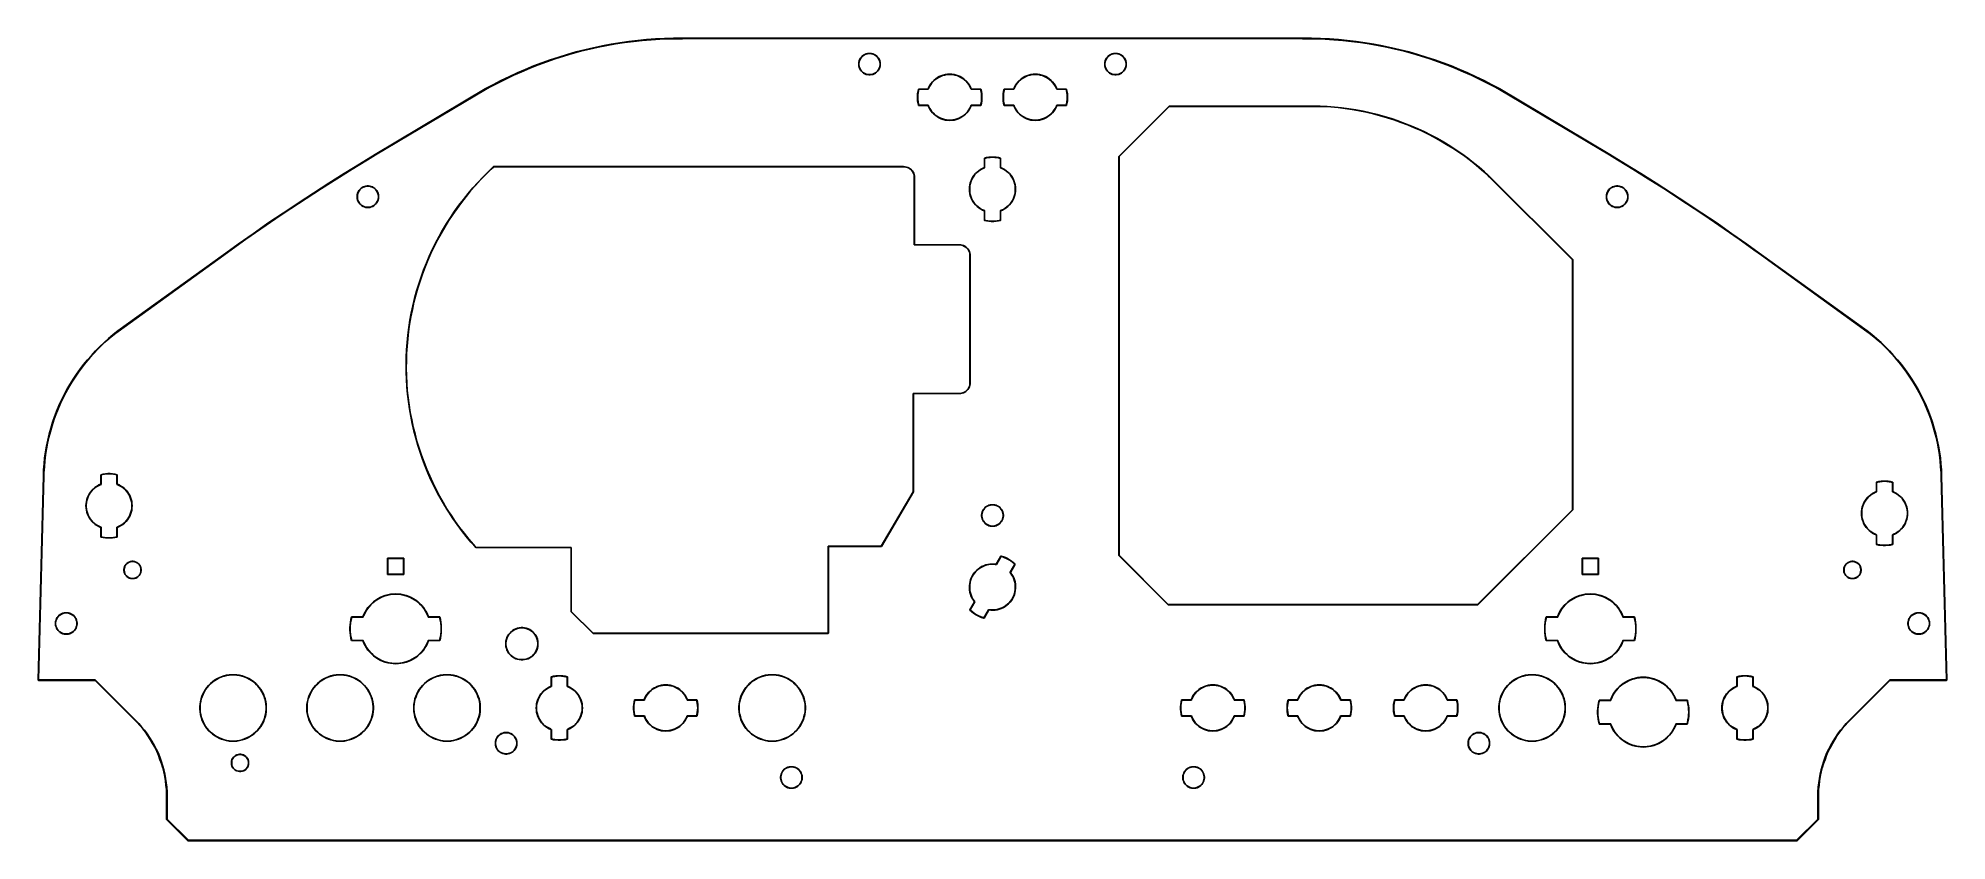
# Model space of a CAD drawing. Extents: x 1.2 to 15.2, y -8.4 to -2.5.
import ezdxf

# ---------------------------------------------------------------- set-up
doc = ezdxf.new("R2010")
doc.units = 0
doc.header["$MEASUREMENT"] = 0
doc.layers.add('BLACK', color=7, linetype='CONTINUOUS')

msp = doc.modelspace()

# ---------------------------------------------------------------- linework, layer by layer
at = {"layer": 'BLACK', "linetype": 'CONTINUOUS'}
for p, q in [((5.317, -2.535), (5.381, -2.523)), ((5.414, -2.521), (5.35, -2.533)), ((5.381, -2.523), (5.446, -2.512)), ((5.479, -2.511), (5.414, -2.521)), ((5.446, -2.512), (5.512, -2.503)), ((5.545, -2.503), (5.479, -2.511)), ((5.512, -2.503), (5.577, -2.495)), ((5.61, -2.496), (5.545, -2.503)), ((5.577, -2.495), (5.642, -2.489)), ((5.676, -2.49), (5.61, -2.496)), ((5.642, -2.489), (5.708, -2.484)), ((5.741, -2.486), (5.676, -2.49)), ((5.708, -2.484), (5.774, -2.481)), ((5.807, -2.483), (5.741, -2.486)), ((5.774, -2.481), (5.84, -2.479)), ((5.873, -2.482), (5.807, -2.483)), ((5.84, -2.479), (5.906, -2.478)), ((5.906, -2.482), (5.873, -2.482)), ((5.906, -2.478), (5.906, -2.478)), ((5.906, -2.478), (5.907, -2.479)), ((5.907, -2.482), (5.906, -2.482)), ((5.906, -2.482), (5.906, -2.482)), ((5.907, -2.479), (5.907, -2.479)), ((5.907, -2.479), (10.471, -2.479)), ((5.907, -2.481), (5.907, -2.482)), ((10.471, -2.481), (5.907, -2.481)), ((10.471, -2.479), (10.472, -2.478)), ((10.471, -2.479), (10.471, -2.479)), ((10.471, -2.482), (10.471, -2.481)), ((10.472, -2.482), (10.471, -2.482)), ((10.472, -2.478), (10.538, -2.479)), ((10.472, -2.478), (10.472, -2.478)), ((10.505, -2.482), (10.472, -2.482)), ((10.571, -2.483), (10.505, -2.482)), ((10.538, -2.479), (10.604, -2.481)), ((10.637, -2.486), (10.571, -2.483)), ((10.604, -2.481), (10.67, -2.484)), ((10.702, -2.49), (10.637, -2.486)), ((10.67, -2.484), (10.735, -2.489)), ((10.768, -2.496), (10.702, -2.49)), ((10.735, -2.489), (10.801, -2.495)), ((10.833, -2.503), (10.768, -2.496)), ((10.801, -2.495), (10.866, -2.503)), ((10.898, -2.511), (10.833, -2.503)), ((10.866, -2.503), (10.932, -2.512)), ((10.963, -2.521), (10.898, -2.511)), ((10.932, -2.512), (10.997, -2.523)), ((11.028, -2.533), (10.963, -2.521)), ((10.997, -2.523), (11.061, -2.535)), ((4.812, -2.683), (4.874, -2.66)), ((4.906, -2.652), (4.844, -2.675)), ((4.874, -2.66), (4.936, -2.638)), ((4.968, -2.631), (4.906, -2.652)), ((4.936, -2.638), (4.998, -2.617)), ((5.031, -2.611), (4.968, -2.631)), ((4.998, -2.617), (5.061, -2.598)), ((5.094, -2.592), (5.031, -2.611)), ((5.061, -2.598), (5.124, -2.58)), ((5.157, -2.575), (5.094, -2.592)), ((5.124, -2.58), (5.188, -2.564)), ((5.221, -2.56), (5.157, -2.575)), ((5.188, -2.564), (5.252, -2.549)), ((5.285, -2.545), (5.221, -2.56)), ((5.252, -2.549), (5.317, -2.535)), ((5.35, -2.533), (5.285, -2.545)), ((7.204, -2.664), (7.205, -2.654)), ((7.204, -2.675), (7.204, -2.664)), ((7.204, -2.664), (7.204, -2.664)), ((7.205, -2.654), (7.208, -2.644)), ((7.207, -2.654), (7.206, -2.664)), ((7.206, -2.664), (7.206, -2.674)), ((7.21, -2.644), (7.207, -2.654)), ((7.208, -2.644), (7.212, -2.634)), ((7.214, -2.635), (7.21, -2.644)), ((7.212, -2.634), (7.217, -2.625)), ((7.219, -2.626), (7.214, -2.635)), ((7.217, -2.625), (7.224, -2.617)), ((7.225, -2.618), (7.219, -2.626)), ((7.224, -2.617), (7.231, -2.609)), ((7.232, -2.611), (7.225, -2.618)), ((7.231, -2.609), (7.239, -2.603)), ((7.24, -2.605), (7.232, -2.611)), ((7.239, -2.603), (7.248, -2.598)), ((7.249, -2.599), (7.24, -2.605)), ((7.248, -2.598), (7.258, -2.594)), ((7.258, -2.596), (7.249, -2.599)), ((7.258, -2.594), (7.268, -2.591)), ((7.268, -2.593), (7.258, -2.596)), ((7.268, -2.591), (7.278, -2.59)), ((7.278, -2.592), (7.268, -2.593)), ((7.278, -2.59), (7.289, -2.59)), ((7.289, -2.592), (7.278, -2.592)), ((7.289, -2.59), (7.299, -2.591)), ((7.299, -2.593), (7.289, -2.592)), ((7.299, -2.591), (7.309, -2.594)), ((7.309, -2.596), (7.299, -2.593)), ((7.309, -2.594), (7.319, -2.598)), ((7.318, -2.599), (7.309, -2.596)), ((7.327, -2.605), (7.318, -2.599)), ((7.319, -2.598), (7.328, -2.603)), ((7.335, -2.611), (7.327, -2.605)), ((7.328, -2.603), (7.336, -2.609)), ((7.342, -2.618), (7.335, -2.611)), ((7.336, -2.609), (7.343, -2.617)), ((7.348, -2.626), (7.342, -2.618)), ((7.343, -2.617), (7.35, -2.625)), ((7.353, -2.635), (7.348, -2.626)), ((7.35, -2.625), (7.355, -2.634)), ((7.357, -2.644), (7.353, -2.635)), ((7.355, -2.634), (7.359, -2.644)), ((7.36, -2.654), (7.357, -2.644)), ((7.359, -2.644), (7.362, -2.654)), ((7.361, -2.664), (7.36, -2.654)), ((7.361, -2.674), (7.361, -2.664)), ((7.362, -2.654), (7.363, -2.664)), ((7.363, -2.664), (7.363, -2.675)), ((9.015, -2.664), (9.016, -2.654)), ((9.015, -2.675), (9.015, -2.664)), ((9.015, -2.664), (9.015, -2.664)), ((9.016, -2.654), (9.019, -2.644)), ((9.018, -2.654), (9.017, -2.664)), ((9.017, -2.664), (9.017, -2.674)), ((9.021, -2.644), (9.018, -2.654)), ((9.019, -2.644), (9.023, -2.634)), ((9.025, -2.635), (9.021, -2.644)), ((9.023, -2.634), (9.028, -2.625)), ((9.03, -2.626), (9.025, -2.635)), ((9.028, -2.625), (9.035, -2.617)), ((9.036, -2.618), (9.03, -2.626)), ((9.035, -2.617), (9.042, -2.609)), ((9.043, -2.611), (9.036, -2.618)), ((9.042, -2.609), (9.05, -2.603)), ((9.051, -2.605), (9.043, -2.611)), ((9.05, -2.603), (9.059, -2.598)), ((9.06, -2.599), (9.051, -2.605)), ((9.059, -2.598), (9.069, -2.594)), ((9.069, -2.596), (9.06, -2.599)), ((9.069, -2.594), (9.079, -2.591)), ((9.079, -2.593), (9.069, -2.596)), ((9.079, -2.591), (9.089, -2.59)), ((9.089, -2.592), (9.079, -2.593)), ((9.089, -2.59), (9.1, -2.59)), ((9.1, -2.592), (9.089, -2.592)), ((9.1, -2.59), (9.11, -2.591)), ((9.11, -2.593), (9.1, -2.592)), ((9.11, -2.591), (9.12, -2.594)), ((9.12, -2.596), (9.11, -2.593)), ((9.12, -2.594), (9.13, -2.598)), ((9.129, -2.599), (9.12, -2.596)), ((9.138, -2.605), (9.129, -2.599)), ((9.13, -2.598), (9.139, -2.603)), ((9.146, -2.611), (9.138, -2.605)), ((9.139, -2.603), (9.147, -2.609)), ((9.153, -2.618), (9.146, -2.611)), ((9.147, -2.609), (9.154, -2.617)), ((9.159, -2.626), (9.153, -2.618)), ((9.154, -2.617), (9.161, -2.625)), ((9.164, -2.635), (9.159, -2.626)), ((9.161, -2.625), (9.166, -2.634)), ((9.168, -2.644), (9.164, -2.635)), ((9.166, -2.634), (9.17, -2.644)), ((9.171, -2.654), (9.168, -2.644)), ((9.17, -2.644), (9.173, -2.654)), ((9.172, -2.664), (9.171, -2.654)), ((9.172, -2.674), (9.172, -2.664)), ((9.173, -2.654), (9.174, -2.664)), ((9.174, -2.664), (9.174, -2.675)), ((11.093, -2.545), (11.028, -2.533)), ((11.061, -2.535), (11.126, -2.549)), ((11.157, -2.56), (11.093, -2.545)), ((11.126, -2.549), (11.19, -2.564)), ((11.221, -2.575), (11.157, -2.56)), ((11.19, -2.564), (11.254, -2.58)), ((11.284, -2.592), (11.221, -2.575)), ((11.254, -2.58), (11.317, -2.598)), ((11.347, -2.611), (11.284, -2.592)), ((11.317, -2.598), (11.38, -2.617)), ((11.41, -2.631), (11.347, -2.611)), ((11.38, -2.617), (11.442, -2.638)), ((11.472, -2.652), (11.41, -2.631)), ((11.442, -2.638), (11.504, -2.66)), ((11.534, -2.675), (11.472, -2.652)), ((11.504, -2.66), (11.566, -2.683)), ((4.544, -2.809), (4.486, -2.84)), ((4.513, -2.821), (4.572, -2.791)), ((4.603, -2.779), (4.544, -2.809)), ((4.572, -2.791), (4.631, -2.762)), ((4.662, -2.751), (4.603, -2.779)), ((4.631, -2.762), (4.691, -2.734)), ((4.722, -2.725), (4.662, -2.751)), ((4.691, -2.734), (4.751, -2.708)), ((4.783, -2.699), (4.722, -2.725)), ((4.751, -2.708), (4.812, -2.683)), ((4.844, -2.675), (4.783, -2.699)), ((7.205, -2.685), (7.204, -2.675)), ((7.208, -2.695), (7.205, -2.685)), ((7.206, -2.674), (7.207, -2.684)), ((7.207, -2.684), (7.21, -2.694)), ((7.212, -2.705), (7.208, -2.695)), ((7.21, -2.694), (7.214, -2.704)), ((7.217, -2.714), (7.212, -2.705)), ((7.214, -2.704), (7.219, -2.713)), ((7.224, -2.722), (7.217, -2.714)), ((7.219, -2.713), (7.225, -2.721)), ((7.231, -2.729), (7.224, -2.722)), ((7.225, -2.721), (7.232, -2.728)), ((7.239, -2.736), (7.231, -2.729)), ((7.232, -2.728), (7.24, -2.734)), ((7.248, -2.741), (7.239, -2.736)), ((7.24, -2.734), (7.249, -2.739)), ((7.258, -2.745), (7.248, -2.741)), ((7.249, -2.739), (7.258, -2.743)), ((7.258, -2.743), (7.268, -2.746)), ((7.268, -2.747), (7.258, -2.745)), ((7.268, -2.746), (7.278, -2.747)), ((7.278, -2.749), (7.268, -2.747)), ((7.278, -2.747), (7.289, -2.747)), ((7.289, -2.749), (7.278, -2.749)), ((7.289, -2.747), (7.299, -2.746)), ((7.299, -2.747), (7.289, -2.749)), ((7.299, -2.746), (7.309, -2.743)), ((7.309, -2.745), (7.299, -2.747)), ((7.309, -2.743), (7.318, -2.739)), ((7.319, -2.741), (7.309, -2.745)), ((7.318, -2.739), (7.327, -2.734)), ((7.328, -2.736), (7.319, -2.741)), ((7.327, -2.734), (7.335, -2.728)), ((7.336, -2.729), (7.328, -2.736)), ((7.335, -2.728), (7.342, -2.721)), ((7.343, -2.722), (7.336, -2.729)), ((7.342, -2.721), (7.348, -2.713)), ((7.35, -2.714), (7.343, -2.722)), ((7.348, -2.713), (7.353, -2.704)), ((7.355, -2.705), (7.35, -2.714)), ((7.353, -2.704), (7.357, -2.694)), ((7.359, -2.695), (7.355, -2.705)), ((7.357, -2.694), (7.36, -2.684)), ((7.362, -2.685), (7.359, -2.695)), ((7.36, -2.684), (7.361, -2.674)), ((7.363, -2.675), (7.362, -2.685)), ((7.743, -2.807), (7.734, -2.82)), ((7.737, -2.812), (7.747, -2.8)), ((7.754, -2.795), (7.743, -2.807)), ((7.747, -2.8), (7.758, -2.789)), ((7.765, -2.785), (7.754, -2.795)), ((7.758, -2.789), (7.771, -2.778)), ((7.778, -2.775), (7.765, -2.785)), ((7.771, -2.778), (7.784, -2.769)), ((7.791, -2.767), (7.778, -2.775)), ((7.784, -2.769), (7.797, -2.761)), ((7.805, -2.76), (7.791, -2.767)), ((7.797, -2.761), (7.812, -2.755)), ((7.82, -2.754), (7.805, -2.76)), ((7.812, -2.755), (7.827, -2.75)), ((7.835, -2.75), (7.82, -2.754)), ((7.827, -2.75), (7.842, -2.746)), ((7.851, -2.747), (7.835, -2.75)), ((7.842, -2.746), (7.858, -2.744)), ((7.866, -2.745), (7.851, -2.747)), ((7.858, -2.744), (7.874, -2.743)), ((7.882, -2.745), (7.866, -2.745)), ((7.874, -2.743), (7.89, -2.744)), ((7.898, -2.747), (7.882, -2.745)), ((7.89, -2.744), (7.906, -2.746)), ((7.913, -2.75), (7.898, -2.747)), ((7.906, -2.746), (7.921, -2.75)), ((7.928, -2.754), (7.913, -2.75)), ((7.921, -2.75), (7.936, -2.755)), ((7.943, -2.76), (7.928, -2.754)), ((7.936, -2.755), (7.951, -2.761)), ((7.957, -2.767), (7.943, -2.76)), ((7.951, -2.761), (7.964, -2.769)), ((7.97, -2.775), (7.957, -2.767)), ((7.964, -2.769), (7.977, -2.778)), ((7.983, -2.785), (7.97, -2.775)), ((7.977, -2.778), (7.99, -2.789)), ((7.994, -2.795), (7.983, -2.785)), ((7.99, -2.789), (8.001, -2.8)), ((8.005, -2.807), (7.994, -2.795)), ((8.001, -2.8), (8.011, -2.812)), ((8.014, -2.82), (8.005, -2.807)), ((8.373, -2.807), (8.364, -2.82)), ((8.367, -2.812), (8.377, -2.8)), ((8.384, -2.795), (8.373, -2.807)), ((8.377, -2.8), (8.388, -2.789)), ((8.395, -2.785), (8.384, -2.795)), ((8.388, -2.789), (8.4, -2.778)), ((8.408, -2.775), (8.395, -2.785)), ((8.4, -2.778), (8.414, -2.769)), ((8.421, -2.767), (8.408, -2.775)), ((8.414, -2.769), (8.427, -2.761)), ((8.435, -2.76), (8.421, -2.767)), ((8.427, -2.761), (8.442, -2.755)), ((8.45, -2.754), (8.435, -2.76)), ((8.442, -2.755), (8.457, -2.75)), ((8.465, -2.75), (8.45, -2.754)), ((8.457, -2.75), (8.472, -2.746)), ((8.48, -2.747), (8.465, -2.75)), ((8.472, -2.746), (8.488, -2.744)), ((8.496, -2.745), (8.48, -2.747)), ((8.488, -2.744), (8.504, -2.743)), ((8.512, -2.745), (8.496, -2.745)), ((8.504, -2.743), (8.52, -2.744)), ((8.527, -2.747), (8.512, -2.745)), ((8.52, -2.744), (8.536, -2.746)), ((8.543, -2.75), (8.527, -2.747)), ((8.536, -2.746), (8.551, -2.75)), ((8.558, -2.754), (8.543, -2.75)), ((8.551, -2.75), (8.566, -2.755)), ((8.573, -2.76), (8.558, -2.754)), ((8.566, -2.755), (8.581, -2.761)), ((8.587, -2.767), (8.573, -2.76)), ((8.581, -2.761), (8.594, -2.769)), ((8.6, -2.775), (8.587, -2.767)), ((8.594, -2.769), (8.607, -2.778)), ((8.612, -2.785), (8.6, -2.775)), ((8.607, -2.778), (8.62, -2.789)), ((8.624, -2.795), (8.612, -2.785)), ((8.62, -2.789), (8.631, -2.8)), ((8.634, -2.807), (8.624, -2.795)), ((8.631, -2.8), (8.641, -2.812)), ((8.644, -2.82), (8.634, -2.807)), ((9.016, -2.685), (9.015, -2.675)), ((9.019, -2.695), (9.016, -2.685)), ((9.017, -2.674), (9.018, -2.684)), ((9.018, -2.684), (9.021, -2.694)), ((9.023, -2.705), (9.019, -2.695)), ((9.021, -2.694), (9.025, -2.704)), ((9.028, -2.714), (9.023, -2.705)), ((9.025, -2.704), (9.03, -2.713)), ((9.035, -2.722), (9.028, -2.714)), ((9.03, -2.713), (9.036, -2.721)), ((9.042, -2.729), (9.035, -2.722)), ((9.036, -2.721), (9.043, -2.728)), ((9.05, -2.736), (9.042, -2.729)), ((9.043, -2.728), (9.051, -2.734)), ((9.059, -2.741), (9.05, -2.736)), ((9.051, -2.734), (9.06, -2.739)), ((9.069, -2.745), (9.059, -2.741)), ((9.06, -2.739), (9.069, -2.743)), ((9.069, -2.743), (9.079, -2.746)), ((9.079, -2.747), (9.069, -2.745)), ((9.079, -2.746), (9.089, -2.747)), ((9.089, -2.749), (9.079, -2.747)), ((9.089, -2.747), (9.1, -2.747)), ((9.1, -2.749), (9.089, -2.749)), ((9.1, -2.747), (9.11, -2.746)), ((9.11, -2.747), (9.1, -2.749)), ((9.11, -2.746), (9.12, -2.743)), ((9.12, -2.745), (9.11, -2.747)), ((9.12, -2.743), (9.129, -2.739)), ((9.13, -2.741), (9.12, -2.745)), ((9.129, -2.739), (9.138, -2.734)), ((9.139, -2.736), (9.13, -2.741)), ((9.138, -2.734), (9.146, -2.728)), ((9.147, -2.729), (9.139, -2.736)), ((9.146, -2.728), (9.153, -2.721)), ((9.154, -2.722), (9.147, -2.729)), ((9.153, -2.721), (9.159, -2.713)), ((9.161, -2.714), (9.154, -2.722)), ((9.159, -2.713), (9.164, -2.704)), ((9.166, -2.705), (9.161, -2.714)), ((9.164, -2.704), (9.168, -2.694)), ((9.17, -2.695), (9.166, -2.705)), ((9.168, -2.694), (9.171, -2.684)), ((9.173, -2.685), (9.17, -2.695)), ((9.171, -2.684), (9.172, -2.674)), ((9.174, -2.675), (9.173, -2.685)), ((11.595, -2.699), (11.534, -2.675)), ((11.566, -2.683), (11.627, -2.708)), ((11.656, -2.725), (11.595, -2.699)), ((11.627, -2.708), (11.687, -2.734)), ((11.716, -2.751), (11.656, -2.725)), ((11.687, -2.734), (11.747, -2.762)), ((11.775, -2.779), (11.716, -2.751)), ((11.747, -2.762), (11.806, -2.791)), ((11.834, -2.809), (11.775, -2.779)), ((11.806, -2.791), (11.865, -2.821)), ((11.892, -2.84), (11.834, -2.809)), ((3.644, -3.335), (4.455, -2.852)), ((4.457, -2.856), (3.646, -3.338)), ((4.455, -2.852), (4.513, -2.821)), ((4.455, -2.852), (4.455, -2.852)), ((4.455, -2.852), (4.455, -2.852)), ((4.486, -2.84), (4.457, -2.856)), ((7.637, -2.905), (7.638, -2.888)), ((7.637, -2.922), (7.637, -2.905)), ((7.638, -2.939), (7.637, -2.922)), ((7.638, -2.888), (7.641, -2.871)), ((7.641, -2.956), (7.638, -2.939)), ((7.641, -2.88), (7.639, -2.896)), ((7.639, -2.896), (7.639, -2.913)), ((7.639, -2.913), (7.639, -2.93)), ((7.639, -2.93), (7.641, -2.947)), ((7.641, -2.871), (7.644, -2.854)), ((7.644, -2.863), (7.641, -2.88)), ((7.641, -2.947), (7.644, -2.964)), ((7.644, -2.854), (7.645, -2.854)), ((7.646, -2.855), (7.644, -2.863)), ((7.645, -2.854), (7.645, -2.853)), ((7.645, -2.853), (7.645, -2.853)), ((7.645, -2.853), (7.645, -2.853)), ((7.645, -2.853), (7.645, -2.853)), ((7.645, -2.853), (7.645, -2.853)), ((7.645, -2.853), (7.715, -2.853)), ((7.645, -2.854), (7.645, -2.854)), ((7.645, -2.854), (7.645, -2.854)), ((7.645, -2.854), (7.645, -2.854)), ((7.645, -2.854), (7.645, -2.854)), ((7.716, -2.855), (7.646, -2.855)), ((7.715, -2.853), (7.721, -2.839)), ((7.719, -2.847), (7.716, -2.855)), ((7.716, -2.855), (7.716, -2.855)), ((7.716, -2.855), (7.716, -2.855)), ((7.716, -2.855), (7.716, -2.855)), ((7.716, -2.855), (7.716, -2.855)), ((7.716, -2.855), (7.716, -2.855)), ((7.716, -2.855), (7.716, -2.855)), ((7.716, -2.855), (7.716, -2.855)), ((7.726, -2.833), (7.719, -2.847)), ((7.721, -2.839), (7.728, -2.825)), ((7.734, -2.82), (7.726, -2.833)), ((7.728, -2.825), (7.737, -2.812)), ((8.011, -2.812), (8.02, -2.825)), ((8.022, -2.833), (8.014, -2.82)), ((8.02, -2.825), (8.027, -2.839)), ((8.029, -2.847), (8.022, -2.833)), ((8.027, -2.839), (8.033, -2.853)), ((8.032, -2.855), (8.029, -2.847)), ((8.033, -2.855), (8.032, -2.855)), ((8.032, -2.855), (8.032, -2.855)), ((8.032, -2.855), (8.032, -2.855)), ((8.032, -2.855), (8.032, -2.855)), ((8.032, -2.855), (8.032, -2.855)), ((8.032, -2.855), (8.032, -2.855)), ((8.032, -2.855), (8.032, -2.855)), ((8.033, -2.853), (8.103, -2.853)), ((8.102, -2.855), (8.033, -2.855)), ((8.104, -2.863), (8.102, -2.855)), ((8.103, -2.853), (8.103, -2.853)), ((8.103, -2.853), (8.103, -2.853)), ((8.103, -2.853), (8.103, -2.853)), ((8.103, -2.853), (8.103, -2.853)), ((8.103, -2.853), (8.103, -2.854)), ((8.103, -2.854), (8.103, -2.854)), ((8.103, -2.854), (8.103, -2.854)), ((8.103, -2.854), (8.104, -2.854)), ((8.104, -2.854), (8.104, -2.854)), ((8.104, -2.854), (8.104, -2.854)), ((8.104, -2.854), (8.107, -2.871)), ((8.107, -2.88), (8.104, -2.863)), ((8.104, -2.964), (8.107, -2.947)), ((8.107, -2.871), (8.11, -2.888)), ((8.109, -2.896), (8.107, -2.88)), ((8.107, -2.947), (8.109, -2.93)), ((8.11, -2.939), (8.107, -2.956)), ((8.109, -2.913), (8.109, -2.896)), ((8.109, -2.93), (8.109, -2.913)), ((8.11, -2.888), (8.111, -2.905)), ((8.111, -2.922), (8.11, -2.939)), ((8.111, -2.905), (8.111, -2.922)), ((8.267, -2.905), (8.268, -2.888)), ((8.267, -2.922), (8.267, -2.905)), ((8.268, -2.939), (8.267, -2.922)), ((8.268, -2.888), (8.271, -2.871)), ((8.271, -2.956), (8.268, -2.939)), ((8.271, -2.88), (8.269, -2.896)), ((8.269, -2.896), (8.269, -2.913)), ((8.269, -2.913), (8.269, -2.93)), ((8.269, -2.93), (8.271, -2.947)), ((8.271, -2.871), (8.274, -2.854)), ((8.274, -2.863), (8.271, -2.88)), ((8.271, -2.947), (8.274, -2.964)), ((8.274, -2.854), (8.274, -2.854)), ((8.274, -2.854), (8.274, -2.854)), ((8.274, -2.854), (8.275, -2.854)), ((8.276, -2.855), (8.274, -2.863)), ((8.275, -2.854), (8.275, -2.853)), ((8.275, -2.853), (8.275, -2.853)), ((8.275, -2.853), (8.275, -2.853)), ((8.275, -2.853), (8.275, -2.853)), ((8.275, -2.853), (8.275, -2.853)), ((8.275, -2.853), (8.345, -2.853)), ((8.275, -2.854), (8.275, -2.854)), ((8.275, -2.854), (8.275, -2.854)), ((8.345, -2.855), (8.276, -2.855)), ((8.345, -2.853), (8.351, -2.839)), ((8.346, -2.855), (8.345, -2.855)), ((8.349, -2.847), (8.346, -2.855)), ((8.346, -2.855), (8.346, -2.855)), ((8.346, -2.855), (8.346, -2.855)), ((8.346, -2.855), (8.346, -2.855)), ((8.346, -2.855), (8.346, -2.855)), ((8.346, -2.855), (8.346, -2.855)), ((8.346, -2.855), (8.346, -2.855)), ((8.356, -2.833), (8.349, -2.847)), ((8.351, -2.839), (8.358, -2.825)), ((8.364, -2.82), (8.356, -2.833)), ((8.358, -2.825), (8.367, -2.812)), ((8.641, -2.812), (8.65, -2.825)), ((8.652, -2.833), (8.644, -2.82)), ((8.65, -2.825), (8.657, -2.839)), ((8.659, -2.847), (8.652, -2.833)), ((8.657, -2.839), (8.663, -2.853)), ((8.662, -2.855), (8.659, -2.847)), ((8.732, -2.855), (8.662, -2.855)), ((8.662, -2.855), (8.662, -2.855)), ((8.662, -2.855), (8.662, -2.855)), ((8.662, -2.855), (8.662, -2.855)), ((8.662, -2.855), (8.662, -2.855)), ((8.662, -2.855), (8.662, -2.855)), ((8.662, -2.855), (8.662, -2.855)), ((8.662, -2.855), (8.662, -2.855)), ((8.663, -2.853), (8.733, -2.853)), ((8.734, -2.863), (8.732, -2.855)), ((8.733, -2.853), (8.733, -2.853)), ((8.733, -2.853), (8.733, -2.853)), ((8.733, -2.853), (8.733, -2.853)), ((8.733, -2.853), (8.733, -2.853)), ((8.733, -2.853), (8.733, -2.854)), ((8.733, -2.854), (8.733, -2.854)), ((8.733, -2.854), (8.733, -2.854)), ((8.733, -2.854), (8.733, -2.854)), ((8.733, -2.854), (8.733, -2.854)), ((8.733, -2.854), (8.733, -2.854)), ((8.733, -2.854), (8.737, -2.871)), ((8.737, -2.88), (8.734, -2.863)), ((8.734, -2.964), (8.737, -2.947)), ((8.737, -2.871), (8.74, -2.888)), ((8.739, -2.896), (8.737, -2.88)), ((8.737, -2.947), (8.739, -2.93)), ((8.74, -2.939), (8.737, -2.956)), ((8.739, -2.913), (8.739, -2.896)), ((8.739, -2.93), (8.739, -2.913)), ((8.74, -2.888), (8.741, -2.905)), ((8.741, -2.922), (8.74, -2.939)), ((8.741, -2.905), (8.741, -2.922)), ((11.865, -2.821), (11.923, -2.852)), ((11.921, -2.856), (11.892, -2.84)), ((12.732, -3.338), (11.921, -2.856)), ((11.923, -2.852), (11.923, -2.852)), ((11.923, -2.852), (11.923, -2.852)), ((11.923, -2.852), (11.923, -2.852)), ((11.923, -2.852), (12.734, -3.335)), ((7.644, -2.973), (7.641, -2.956)), ((7.644, -2.964), (7.646, -2.971)), ((7.645, -2.973), (7.644, -2.973)), ((7.715, -2.973), (7.645, -2.973)), ((7.645, -2.973), (7.645, -2.973)), ((7.645, -2.973), (7.645, -2.973)), ((7.645, -2.973), (7.645, -2.973)), ((7.645, -2.973), (7.645, -2.973)), ((7.645, -2.973), (7.645, -2.973)), ((7.645, -2.973), (7.645, -2.973)), ((7.645, -2.973), (7.645, -2.973)), ((7.645, -2.973), (7.645, -2.973)), ((7.645, -2.973), (7.645, -2.973)), ((7.646, -2.971), (7.716, -2.971)), ((7.721, -2.987), (7.715, -2.973)), ((7.716, -2.971), (7.716, -2.972)), ((7.716, -2.972), (7.716, -2.972)), ((7.716, -2.972), (7.716, -2.972)), ((7.716, -2.972), (7.716, -2.972)), ((7.716, -2.972), (7.716, -2.972)), ((7.716, -2.972), (7.716, -2.972)), ((7.716, -2.972), (7.716, -2.972)), ((7.716, -2.972), (7.719, -2.979)), ((7.719, -2.979), (7.726, -2.994)), ((7.728, -3.001), (7.721, -2.987)), ((7.726, -2.994), (7.734, -3.007)), ((7.737, -3.015), (7.728, -3.001)), ((7.734, -3.007), (7.743, -3.02)), ((7.747, -3.027), (7.737, -3.015)), ((7.743, -3.02), (7.754, -3.031)), ((7.758, -3.038), (7.747, -3.027)), ((7.754, -3.031), (7.765, -3.042)), ((7.771, -3.048), (7.758, -3.038)), ((7.765, -3.042), (7.778, -3.052)), ((7.784, -3.058), (7.771, -3.048)), ((7.778, -3.052), (7.791, -3.06)), ((7.797, -3.065), (7.784, -3.058)), ((7.791, -3.06), (7.805, -3.067)), ((7.812, -3.072), (7.797, -3.065)), ((7.805, -3.067), (7.82, -3.073)), ((7.827, -3.077), (7.812, -3.072)), ((7.82, -3.073), (7.835, -3.077)), ((7.842, -3.081), (7.827, -3.077)), ((7.835, -3.077), (7.851, -3.08)), ((7.858, -3.083), (7.842, -3.081)), ((7.851, -3.08), (7.866, -3.082)), ((7.874, -3.084), (7.858, -3.083)), ((7.866, -3.082), (7.882, -3.082)), ((7.89, -3.083), (7.874, -3.084)), ((7.882, -3.082), (7.898, -3.08)), ((7.906, -3.081), (7.89, -3.083)), ((7.898, -3.08), (7.913, -3.077)), ((7.921, -3.077), (7.906, -3.081)), ((7.913, -3.077), (7.928, -3.073)), ((7.936, -3.072), (7.921, -3.077)), ((7.928, -3.073), (7.943, -3.067)), ((7.951, -3.065), (7.936, -3.072)), ((7.943, -3.067), (7.957, -3.06)), ((7.964, -3.058), (7.951, -3.065)), ((7.957, -3.06), (7.97, -3.052)), ((7.977, -3.048), (7.964, -3.058)), ((7.97, -3.052), (7.983, -3.042)), ((7.99, -3.038), (7.977, -3.048)), ((7.983, -3.042), (7.994, -3.031)), ((8.001, -3.027), (7.99, -3.038)), ((7.994, -3.031), (8.005, -3.02)), ((8.011, -3.015), (8.001, -3.027)), ((8.005, -3.02), (8.014, -3.007)), ((8.02, -3.001), (8.011, -3.015)), ((8.014, -3.007), (8.022, -2.994)), ((8.027, -2.987), (8.02, -3.001)), ((8.022, -2.994), (8.029, -2.979)), ((8.033, -2.973), (8.027, -2.987)), ((8.029, -2.979), (8.032, -2.972)), ((8.032, -2.972), (8.033, -2.971)), ((8.032, -2.972), (8.032, -2.972)), ((8.032, -2.972), (8.032, -2.972)), ((8.032, -2.972), (8.032, -2.972)), ((8.032, -2.972), (8.032, -2.972)), ((8.032, -2.972), (8.032, -2.972)), ((8.032, -2.972), (8.032, -2.972)), ((8.033, -2.971), (8.102, -2.971)), ((8.103, -2.973), (8.033, -2.973)), ((8.102, -2.971), (8.104, -2.964)), ((8.104, -2.973), (8.103, -2.973)), ((8.103, -2.973), (8.103, -2.973)), ((8.103, -2.973), (8.103, -2.973)), ((8.103, -2.973), (8.103, -2.973)), ((8.103, -2.973), (8.103, -2.973)), ((8.103, -2.973), (8.103, -2.973)), ((8.103, -2.973), (8.103, -2.973)), ((8.103, -2.973), (8.103, -2.973)), ((8.107, -2.956), (8.104, -2.973)), ((8.104, -2.973), (8.104, -2.973)), ((8.104, -2.973), (8.104, -2.973)), ((8.274, -2.973), (8.271, -2.956)), ((8.274, -2.964), (8.276, -2.971)), ((8.275, -2.973), (8.274, -2.973)), ((8.274, -2.973), (8.274, -2.973)), ((8.274, -2.973), (8.274, -2.973)), ((8.345, -2.973), (8.275, -2.973)), ((8.275, -2.973), (8.275, -2.973)), ((8.275, -2.973), (8.275, -2.973)), ((8.275, -2.973), (8.275, -2.973)), ((8.275, -2.973), (8.275, -2.973)), ((8.275, -2.973), (8.275, -2.973)), ((8.275, -2.973), (8.275, -2.973)), ((8.275, -2.973), (8.275, -2.973)), ((8.276, -2.971), (8.345, -2.971)), ((8.345, -2.971), (8.346, -2.972)), ((8.351, -2.987), (8.345, -2.973)), ((8.346, -2.972), (8.346, -2.972)), ((8.346, -2.972), (8.346, -2.972)), ((8.346, -2.972), (8.346, -2.972)), ((8.346, -2.972), (8.346, -2.972)), ((8.346, -2.972), (8.346, -2.972)), ((8.346, -2.972), (8.346, -2.972)), ((8.346, -2.972), (8.349, -2.979)), ((8.349, -2.979), (8.356, -2.994)), ((8.358, -3.001), (8.351, -2.987)), ((8.356, -2.994), (8.364, -3.007)), ((8.367, -3.015), (8.358, -3.001)), ((8.364, -3.007), (8.373, -3.02)), ((8.377, -3.027), (8.367, -3.015)), ((8.373, -3.02), (8.384, -3.031)), ((8.388, -3.038), (8.377, -3.027)), ((8.384, -3.031), (8.395, -3.042)), ((8.4, -3.048), (8.388, -3.038)), ((8.395, -3.042), (8.408, -3.052)), ((8.414, -3.058), (8.4, -3.048)), ((8.408, -3.052), (8.421, -3.06)), ((8.427, -3.065), (8.414, -3.058)), ((8.421, -3.06), (8.435, -3.067)), ((8.442, -3.072), (8.427, -3.065)), ((8.435, -3.067), (8.45, -3.073)), ((8.457, -3.077), (8.442, -3.072)), ((8.45, -3.073), (8.465, -3.077)), ((8.472, -3.081), (8.457, -3.077)), ((8.465, -3.077), (8.48, -3.08)), ((8.488, -3.083), (8.472, -3.081)), ((8.48, -3.08), (8.496, -3.082)), ((8.504, -3.084), (8.488, -3.083)), ((8.496, -3.082), (8.512, -3.082)), ((8.52, -3.083), (8.504, -3.084)), ((8.512, -3.082), (8.527, -3.08)), ((8.536, -3.081), (8.52, -3.083)), ((8.527, -3.08), (8.543, -3.077)), ((8.551, -3.077), (8.536, -3.081)), ((8.543, -3.077), (8.558, -3.073)), ((8.566, -3.072), (8.551, -3.077)), ((8.558, -3.073), (8.573, -3.067)), ((8.581, -3.065), (8.566, -3.072)), ((8.573, -3.067), (8.587, -3.06)), ((8.594, -3.058), (8.581, -3.065)), ((8.587, -3.06), (8.6, -3.052)), ((8.607, -3.048), (8.594, -3.058)), ((8.6, -3.052), (8.612, -3.042)), ((8.62, -3.038), (8.607, -3.048)), ((8.612, -3.042), (8.624, -3.031)), ((8.631, -3.027), (8.62, -3.038)), ((8.624, -3.031), (8.634, -3.02)), ((8.641, -3.015), (8.631, -3.027)), ((8.634, -3.02), (8.644, -3.007)), ((8.65, -3.001), (8.641, -3.015)), ((8.644, -3.007), (8.652, -2.994)), ((8.657, -2.987), (8.65, -3.001)), ((8.652, -2.994), (8.659, -2.979)), ((8.663, -2.973), (8.657, -2.987)), ((8.659, -2.979), (8.662, -2.972)), ((8.662, -2.972), (8.662, -2.971)), ((8.662, -2.971), (8.732, -2.971)), ((8.662, -2.972), (8.662, -2.972)), ((8.662, -2.972), (8.662, -2.972)), ((8.662, -2.972), (8.662, -2.972)), ((8.662, -2.972), (8.662, -2.972)), ((8.662, -2.972), (8.662, -2.972)), ((8.662, -2.972), (8.662, -2.972)), ((8.733, -2.973), (8.663, -2.973)), ((8.732, -2.971), (8.734, -2.964)), ((8.737, -2.956), (8.733, -2.973)), ((8.733, -2.973), (8.733, -2.973)), ((8.733, -2.973), (8.733, -2.973)), ((8.733, -2.973), (8.733, -2.973)), ((8.733, -2.973), (8.733, -2.973)), ((8.733, -2.973), (8.733, -2.973)), ((8.733, -2.973), (8.733, -2.973)), ((8.733, -2.973), (8.733, -2.973)), ((8.733, -2.973), (8.733, -2.973)), ((8.733, -2.973), (8.733, -2.973)), ((8.733, -2.973), (8.733, -2.973)), ((9.119, -3.349), (9.489, -2.979)), ((9.49, -2.981), (9.121, -3.35)), ((9.489, -2.979), (9.49, -2.979)), ((9.49, -2.979), (9.49, -2.979)), ((9.49, -2.979), (10.6, -2.979)), ((10.6, -2.981), (9.49, -2.981)), ((10.6, -2.979), (10.6, -2.979)), ((10.6, -2.979), (10.653, -2.982)), ((10.6, -2.979), (10.6, -2.979)), ((10.627, -2.982), (10.6, -2.981)), ((10.68, -2.985), (10.627, -2.982)), ((10.653, -2.982), (10.706, -2.986)), ((10.733, -2.99), (10.68, -2.985)), ((10.706, -2.986), (10.759, -2.991)), ((10.785, -2.996), (10.733, -2.99)), ((10.759, -2.991), (10.812, -2.998)), ((10.838, -3.004), (10.785, -2.996)), ((10.812, -2.998), (10.865, -3.007)), ((10.89, -3.013), (10.838, -3.004)), ((10.865, -3.007), (10.917, -3.016)), ((10.943, -3.024), (10.89, -3.013)), ((10.917, -3.016), (10.969, -3.028)), ((10.994, -3.036), (10.943, -3.024)), ((10.969, -3.028), (11.021, -3.041)), ((11.046, -3.049), (10.994, -3.036)), ((11.021, -3.041), (11.072, -3.055)), ((11.097, -3.064), (11.046, -3.049)), ((11.072, -3.055), (11.123, -3.07)), ((11.147, -3.08), (11.097, -3.064)), ((11.123, -3.07), (11.173, -3.087)), ((11.198, -3.098), (11.147, -3.08)), ((11.173, -3.087), (11.223, -3.106)), ((11.247, -3.117), (11.198, -3.098)), ((11.223, -3.106), (11.273, -3.126)), ((11.296, -3.138), (11.247, -3.117)), ((11.273, -3.126), (11.321, -3.147)), ((11.345, -3.159), (11.296, -3.138)), ((11.321, -3.147), (11.37, -3.169)), ((11.393, -3.182), (11.345, -3.159)), ((11.37, -3.169), (11.417, -3.193)), ((11.44, -3.207), (11.393, -3.182)), ((11.417, -3.193), (11.464, -3.218)), ((11.487, -3.233), (11.44, -3.207)), ((11.464, -3.218), (11.511, -3.244)), ((3.53, -3.405), (3.644, -3.335)), ((3.646, -3.338), (3.589, -3.373)), ((3.644, -3.335), (3.644, -3.335)), ((3.644, -3.335), (3.644, -3.335)), ((3.644, -3.335), (3.644, -3.335)), ((3.646, -3.338), (3.646, -3.338)), ((8.129, -3.362), (8.129, -3.361)), ((8.129, -3.361), (8.129, -3.361)), ((8.129, -3.361), (8.129, -3.361)), ((8.129, -3.361), (8.13, -3.361)), ((8.129, -3.431), (8.129, -3.362)), ((8.129, -3.362), (8.129, -3.362)), ((8.129, -3.362), (8.129, -3.362)), ((8.129, -3.362), (8.129, -3.362)), ((8.129, -3.362), (8.129, -3.362)), ((8.13, -3.361), (8.146, -3.357)), ((8.13, -3.361), (8.13, -3.361)), ((8.13, -3.361), (8.13, -3.361)), ((8.138, -3.361), (8.131, -3.363)), ((8.131, -3.363), (8.131, -3.432)), ((8.155, -3.358), (8.138, -3.361)), ((8.146, -3.357), (8.163, -3.355)), ((8.172, -3.356), (8.155, -3.358)), ((8.163, -3.355), (8.18, -3.354)), ((8.189, -3.355), (8.172, -3.356)), ((8.18, -3.354), (8.198, -3.354)), ((8.206, -3.356), (8.189, -3.355)), ((8.198, -3.354), (8.215, -3.355)), ((8.223, -3.358), (8.206, -3.356)), ((8.215, -3.355), (8.232, -3.357)), ((8.24, -3.361), (8.223, -3.358)), ((8.232, -3.357), (8.248, -3.361)), ((8.247, -3.363), (8.24, -3.361)), ((8.247, -3.432), (8.247, -3.363)), ((8.248, -3.361), (8.248, -3.361)), ((8.248, -3.361), (8.248, -3.361)), ((8.248, -3.361), (8.249, -3.361)), ((8.249, -3.361), (8.249, -3.361)), ((8.249, -3.361), (8.249, -3.361)), ((8.249, -3.361), (8.249, -3.362)), ((8.249, -3.362), (8.249, -3.362)), ((8.249, -3.362), (8.249, -3.362)), ((8.249, -3.362), (8.249, -3.362)), ((8.249, -3.362), (8.249, -3.362)), ((8.249, -3.362), (8.249, -3.431)), ((9.119, -3.35), (9.119, -3.349)), ((9.119, -6.286), (9.119, -3.35)), ((9.119, -3.35), (9.119, -3.35)), ((9.121, -3.35), (9.121, -6.285)), ((11.532, -3.26), (11.487, -3.233)), ((11.511, -3.244), (11.556, -3.272)), ((11.578, -3.288), (11.532, -3.26)), ((11.556, -3.272), (11.601, -3.301)), ((11.622, -3.317), (11.578, -3.288)), ((11.601, -3.301), (11.645, -3.331)), ((11.665, -3.348), (11.622, -3.317)), ((11.645, -3.331), (11.688, -3.362)), ((11.708, -3.38), (11.665, -3.348)), ((11.688, -3.362), (11.73, -3.395)), ((12.789, -3.373), (12.732, -3.338)), ((12.732, -3.338), (12.732, -3.338)), ((12.734, -3.335), (12.734, -3.335)), ((12.734, -3.335), (12.734, -3.335)), ((12.734, -3.335), (12.734, -3.335)), ((12.734, -3.335), (12.848, -3.405)), ((3.302, -3.546), (3.416, -3.475)), ((3.474, -3.443), (3.361, -3.514)), ((3.416, -3.475), (3.53, -3.405)), ((3.589, -3.373), (3.474, -3.443)), ((4.4, -3.54), (4.438, -3.501)), ((4.458, -3.482), (4.42, -3.522)), ((4.438, -3.501), (4.477, -3.462)), ((4.498, -3.444), (4.458, -3.482)), ((4.477, -3.462), (4.516, -3.424)), ((4.517, -3.426), (4.498, -3.444)), ((4.516, -3.424), (4.516, -3.424)), ((4.516, -3.424), (4.517, -3.424)), ((4.517, -3.424), (4.517, -3.424)), ((4.517, -3.424), (4.517, -3.424)), ((4.517, -3.424), (4.517, -3.424)), ((4.517, -3.424), (4.517, -3.424)), ((4.517, -3.424), (4.517, -3.424)), ((4.517, -3.424), (7.535, -3.424)), ((7.535, -3.426), (4.517, -3.426)), ((7.535, -3.424), (7.546, -3.425)), ((7.541, -3.426), (7.535, -3.426)), ((7.551, -3.428), (7.541, -3.426)), ((7.546, -3.425), (7.556, -3.427)), ((7.56, -3.43), (7.551, -3.428)), ((7.556, -3.427), (7.566, -3.43)), ((7.57, -3.434), (7.56, -3.43)), ((7.566, -3.43), (7.575, -3.435)), ((7.579, -3.439), (7.57, -3.434)), ((7.575, -3.435), (7.584, -3.441)), ((7.587, -3.445), (7.579, -3.439)), ((7.584, -3.441), (7.592, -3.448)), ((7.594, -3.453), (7.587, -3.445)), ((7.592, -3.448), (7.599, -3.455)), ((7.6, -3.461), (7.594, -3.453)), ((7.599, -3.455), (7.604, -3.464)), ((7.605, -3.469), (7.6, -3.461)), ((7.604, -3.464), (7.609, -3.473)), ((7.609, -3.479), (7.605, -3.469)), ((7.609, -3.473), (7.612, -3.483)), ((7.612, -3.489), (7.609, -3.479)), ((7.612, -3.483), (7.614, -3.494)), ((7.613, -3.499), (7.612, -3.489)), ((7.613, -3.504), (7.613, -3.499)), ((7.613, -4), (7.613, -3.504)), ((7.614, -3.494), (7.615, -3.504)), ((7.615, -3.504), (7.615, -3.999)), ((8.042, -3.508), (8.035, -3.522)), ((8.037, -3.514), (8.045, -3.5)), ((8.051, -3.495), (8.042, -3.508)), ((8.045, -3.5), (8.054, -3.487)), ((8.06, -3.482), (8.051, -3.495)), ((8.054, -3.487), (8.064, -3.475)), ((8.071, -3.47), (8.06, -3.482)), ((8.064, -3.475), (8.075, -3.464)), ((8.083, -3.46), (8.071, -3.47)), ((8.075, -3.464), (8.088, -3.454)), ((8.095, -3.451), (8.083, -3.46)), ((8.088, -3.454), (8.101, -3.445)), ((8.109, -3.443), (8.095, -3.451)), ((8.101, -3.445), (8.115, -3.437)), ((8.123, -3.436), (8.109, -3.443)), ((8.115, -3.437), (8.129, -3.431)), ((8.13, -3.433), (8.123, -3.436)), ((8.131, -3.433), (8.13, -3.433)), ((8.13, -3.433), (8.13, -3.433)), ((8.13, -3.433), (8.13, -3.433)), ((8.13, -3.433), (8.13, -3.433)), ((8.13, -3.433), (8.13, -3.433)), ((8.131, -3.432), (8.131, -3.432)), ((8.131, -3.432), (8.131, -3.432)), ((8.131, -3.432), (8.131, -3.433)), ((8.247, -3.433), (8.247, -3.432)), ((8.247, -3.432), (8.247, -3.432)), ((8.247, -3.432), (8.247, -3.432)), ((8.248, -3.433), (8.247, -3.433)), ((8.255, -3.436), (8.248, -3.433)), ((8.248, -3.433), (8.248, -3.433)), ((8.248, -3.433), (8.248, -3.433)), ((8.248, -3.433), (8.248, -3.433)), ((8.248, -3.433), (8.248, -3.433)), ((8.249, -3.431), (8.263, -3.437)), ((8.269, -3.443), (8.255, -3.436)), ((8.263, -3.437), (8.277, -3.445)), ((8.283, -3.451), (8.269, -3.443)), ((8.277, -3.445), (8.29, -3.454)), ((8.295, -3.46), (8.283, -3.451)), ((8.29, -3.454), (8.302, -3.464)), ((8.307, -3.47), (8.295, -3.46)), ((8.302, -3.464), (8.314, -3.475)), ((8.318, -3.482), (8.307, -3.47)), ((8.314, -3.475), (8.324, -3.487)), ((8.327, -3.495), (8.318, -3.482)), ((8.324, -3.487), (8.333, -3.5)), ((8.336, -3.508), (8.327, -3.495)), ((8.333, -3.5), (8.341, -3.514)), ((8.343, -3.522), (8.336, -3.508)), ((11.749, -3.413), (11.708, -3.38)), ((11.73, -3.395), (11.771, -3.429)), ((11.79, -3.447), (11.749, -3.413)), ((11.771, -3.429), (11.811, -3.463)), ((11.83, -3.483), (11.79, -3.447)), ((11.811, -3.463), (11.851, -3.499)), ((11.849, -3.501), (11.83, -3.483)), ((12.459, -4.11), (11.849, -3.501)), ((11.851, -3.499), (11.851, -3.499)), ((11.851, -3.499), (11.851, -3.499)), ((11.851, -3.499), (11.851, -3.499)), ((11.851, -3.499), (12.461, -4.109)), ((12.903, -3.443), (12.789, -3.373)), ((12.848, -3.405), (12.962, -3.475)), ((13.017, -3.514), (12.903, -3.443)), ((12.962, -3.475), (13.076, -3.546)), ((3.078, -3.692), (3.19, -3.619)), ((3.248, -3.586), (3.136, -3.658)), ((3.19, -3.619), (3.302, -3.546)), ((3.361, -3.514), (3.248, -3.586)), ((3.511, -3.64), (3.512, -3.63)), ((3.511, -3.641), (3.511, -3.64)), ((3.511, -3.651), (3.511, -3.641)), ((3.512, -3.661), (3.511, -3.651)), ((3.512, -3.63), (3.515, -3.62)), ((3.514, -3.63), (3.513, -3.641)), ((3.513, -3.641), (3.513, -3.651)), ((3.513, -3.651), (3.514, -3.661)), ((3.517, -3.621), (3.514, -3.63)), ((3.515, -3.62), (3.519, -3.61)), ((3.521, -3.611), (3.517, -3.621)), ((3.519, -3.61), (3.524, -3.601)), ((3.526, -3.602), (3.521, -3.611)), ((3.524, -3.601), (3.531, -3.593)), ((3.532, -3.594), (3.526, -3.602)), ((3.531, -3.593), (3.538, -3.586)), ((3.539, -3.587), (3.532, -3.594)), ((3.538, -3.586), (3.546, -3.579)), ((3.547, -3.581), (3.539, -3.587)), ((3.546, -3.579), (3.555, -3.574)), ((3.556, -3.576), (3.547, -3.581)), ((3.555, -3.574), (3.565, -3.57)), ((3.566, -3.572), (3.556, -3.576)), ((3.565, -3.57), (3.575, -3.567)), ((3.575, -3.569), (3.566, -3.572)), ((3.575, -3.567), (3.585, -3.566)), ((3.585, -3.568), (3.575, -3.569)), ((3.585, -3.566), (3.596, -3.566)), ((3.596, -3.568), (3.585, -3.568)), ((3.596, -3.566), (3.606, -3.567)), ((3.606, -3.569), (3.596, -3.568)), ((3.606, -3.567), (3.616, -3.57)), ((3.616, -3.572), (3.606, -3.569)), ((3.616, -3.57), (3.626, -3.574)), ((3.625, -3.576), (3.616, -3.572)), ((3.634, -3.581), (3.625, -3.576)), ((3.626, -3.574), (3.635, -3.579)), ((3.642, -3.587), (3.634, -3.581)), ((3.635, -3.579), (3.643, -3.586)), ((3.649, -3.594), (3.642, -3.587)), ((3.643, -3.586), (3.65, -3.593)), ((3.655, -3.602), (3.649, -3.594)), ((3.65, -3.593), (3.657, -3.601)), ((3.66, -3.611), (3.655, -3.602)), ((3.657, -3.601), (3.662, -3.61)), ((3.664, -3.621), (3.66, -3.611)), ((3.662, -3.61), (3.666, -3.62)), ((3.667, -3.63), (3.664, -3.621)), ((3.666, -3.62), (3.669, -3.63)), ((3.668, -3.641), (3.667, -3.63)), ((3.667, -3.661), (3.668, -3.651)), ((3.668, -3.651), (3.668, -3.641)), ((3.669, -3.63), (3.67, -3.64)), ((3.67, -3.651), (3.669, -3.661)), ((3.67, -3.64), (3.67, -3.651)), ((4.313, -3.645), (4.279, -3.688)), ((4.294, -3.665), (4.329, -3.623)), ((4.347, -3.603), (4.313, -3.645)), ((4.329, -3.623), (4.364, -3.581)), ((4.383, -3.562), (4.347, -3.603)), ((4.364, -3.581), (4.4, -3.54)), ((4.42, -3.522), (4.383, -3.562)), ((8.019, -3.591), (8.02, -3.575)), ((8.02, -3.606), (8.019, -3.591)), ((8.02, -3.575), (8.022, -3.559)), ((8.022, -3.622), (8.02, -3.606)), ((8.022, -3.567), (8.021, -3.583)), ((8.021, -3.583), (8.021, -3.598)), ((8.021, -3.598), (8.022, -3.614)), ((8.022, -3.559), (8.025, -3.544)), ((8.025, -3.552), (8.022, -3.567)), ((8.022, -3.614), (8.025, -3.63)), ((8.025, -3.638), (8.022, -3.622)), ((8.025, -3.544), (8.031, -3.528)), ((8.03, -3.536), (8.025, -3.552)), ((8.025, -3.63), (8.03, -3.645)), ((8.031, -3.653), (8.025, -3.638)), ((8.035, -3.522), (8.03, -3.536)), ((8.03, -3.645), (8.035, -3.659)), ((8.031, -3.528), (8.037, -3.514)), ((8.037, -3.667), (8.031, -3.653)), ((8.341, -3.514), (8.347, -3.528)), ((8.347, -3.653), (8.341, -3.667)), ((8.348, -3.536), (8.343, -3.522)), ((8.343, -3.659), (8.348, -3.645)), ((8.347, -3.528), (8.352, -3.544)), ((8.352, -3.638), (8.347, -3.653)), ((8.353, -3.552), (8.348, -3.536)), ((8.348, -3.645), (8.353, -3.63)), ((8.352, -3.544), (8.356, -3.559)), ((8.356, -3.622), (8.352, -3.638)), ((8.356, -3.567), (8.353, -3.552)), ((8.353, -3.63), (8.356, -3.614)), ((8.356, -3.559), (8.358, -3.575)), ((8.357, -3.583), (8.356, -3.567)), ((8.356, -3.614), (8.357, -3.598)), ((8.358, -3.606), (8.356, -3.622)), ((8.357, -3.598), (8.357, -3.583)), ((8.358, -3.575), (8.359, -3.591)), ((8.359, -3.591), (8.358, -3.606)), ((12.708, -3.64), (12.709, -3.63)), ((12.708, -3.641), (12.708, -3.64)), ((12.708, -3.651), (12.708, -3.641)), ((12.709, -3.661), (12.708, -3.651)), ((12.709, -3.63), (12.712, -3.62)), ((12.711, -3.63), (12.71, -3.641)), ((12.71, -3.641), (12.71, -3.651)), ((12.71, -3.651), (12.711, -3.661)), ((12.714, -3.621), (12.711, -3.63)), ((12.712, -3.62), (12.716, -3.61)), ((12.718, -3.611), (12.714, -3.621)), ((12.716, -3.61), (12.721, -3.601)), ((12.723, -3.602), (12.718, -3.611)), ((12.721, -3.601), (12.727, -3.593)), ((12.729, -3.594), (12.723, -3.602)), ((12.727, -3.593), (12.735, -3.586)), ((12.736, -3.587), (12.729, -3.594)), ((12.735, -3.586), (12.743, -3.579)), ((12.744, -3.581), (12.736, -3.587)), ((12.743, -3.579), (12.752, -3.574)), ((12.753, -3.576), (12.744, -3.581)), ((12.752, -3.574), (12.762, -3.57)), ((12.762, -3.572), (12.753, -3.576)), ((12.762, -3.57), (12.772, -3.567)), ((12.772, -3.569), (12.762, -3.572)), ((12.772, -3.567), (12.782, -3.566)), ((12.782, -3.568), (12.772, -3.569)), ((12.782, -3.566), (12.793, -3.566)), ((12.792, -3.568), (12.782, -3.568)), ((12.803, -3.569), (12.792, -3.568)), ((12.793, -3.566), (12.803, -3.567)), ((12.803, -3.567), (12.813, -3.57)), ((12.812, -3.572), (12.803, -3.569)), ((12.822, -3.576), (12.812, -3.572)), ((12.813, -3.57), (12.823, -3.574)), ((12.831, -3.581), (12.822, -3.576)), ((12.823, -3.574), (12.832, -3.579)), ((12.839, -3.587), (12.831, -3.581)), ((12.832, -3.579), (12.84, -3.586)), ((12.846, -3.594), (12.839, -3.587)), ((12.84, -3.586), (12.847, -3.593)), ((12.852, -3.602), (12.846, -3.594)), ((12.847, -3.593), (12.854, -3.601)), ((12.857, -3.611), (12.852, -3.602)), ((12.854, -3.601), (12.859, -3.61)), ((12.861, -3.621), (12.857, -3.611)), ((12.859, -3.61), (12.863, -3.62)), ((12.864, -3.63), (12.861, -3.621)), ((12.863, -3.62), (12.866, -3.63)), ((12.865, -3.641), (12.864, -3.63)), ((12.864, -3.661), (12.865, -3.651)), ((12.865, -3.651), (12.865, -3.641)), ((12.866, -3.63), (12.867, -3.64)), ((12.867, -3.651), (12.866, -3.661)), ((12.867, -3.64), (12.867, -3.651)), ((13.13, -3.586), (13.017, -3.514)), ((13.076, -3.546), (13.188, -3.619)), ((13.242, -3.658), (13.13, -3.586)), ((13.188, -3.619), (13.3, -3.692)), ((2.855, -3.841), (2.966, -3.766)), ((3.024, -3.732), (2.913, -3.807)), ((2.966, -3.766), (3.078, -3.692)), ((3.136, -3.658), (3.024, -3.732)), ((3.515, -3.671), (3.512, -3.661)), ((3.514, -3.661), (3.517, -3.671)), ((3.519, -3.681), (3.515, -3.671)), ((3.517, -3.671), (3.521, -3.68)), ((3.524, -3.69), (3.519, -3.681)), ((3.521, -3.68), (3.526, -3.689)), ((3.531, -3.698), (3.524, -3.69)), ((3.526, -3.689), (3.532, -3.697)), ((3.538, -3.706), (3.531, -3.698)), ((3.532, -3.697), (3.539, -3.704)), ((3.546, -3.712), (3.538, -3.706)), ((3.539, -3.704), (3.547, -3.71)), ((3.555, -3.717), (3.546, -3.712)), ((3.547, -3.71), (3.556, -3.716)), ((3.565, -3.721), (3.555, -3.717)), ((3.556, -3.716), (3.566, -3.719)), ((3.575, -3.724), (3.565, -3.721)), ((3.566, -3.719), (3.575, -3.722)), ((3.575, -3.722), (3.585, -3.723)), ((3.585, -3.725), (3.575, -3.724)), ((3.585, -3.723), (3.596, -3.723)), ((3.596, -3.725), (3.585, -3.725)), ((3.596, -3.723), (3.606, -3.722)), ((3.606, -3.724), (3.596, -3.725)), ((3.606, -3.722), (3.616, -3.719)), ((3.616, -3.721), (3.606, -3.724)), ((3.616, -3.719), (3.625, -3.716)), ((3.626, -3.717), (3.616, -3.721)), ((3.625, -3.716), (3.634, -3.71)), ((3.635, -3.712), (3.626, -3.717)), ((3.634, -3.71), (3.642, -3.704)), ((3.643, -3.706), (3.635, -3.712)), ((3.642, -3.704), (3.649, -3.697)), ((3.65, -3.698), (3.643, -3.706)), ((3.649, -3.697), (3.655, -3.689)), ((3.657, -3.69), (3.65, -3.698)), ((3.655, -3.689), (3.66, -3.68)), ((3.662, -3.681), (3.657, -3.69)), ((3.66, -3.68), (3.664, -3.671)), ((3.666, -3.671), (3.662, -3.681)), ((3.664, -3.671), (3.667, -3.661)), ((3.669, -3.661), (3.666, -3.671)), ((4.215, -3.777), (4.185, -3.822)), ((4.199, -3.798), (4.229, -3.753)), ((4.247, -3.732), (4.215, -3.777)), ((4.229, -3.753), (4.261, -3.709)), ((4.279, -3.688), (4.247, -3.732)), ((4.261, -3.709), (4.294, -3.665)), ((8.035, -3.659), (8.042, -3.673)), ((8.045, -3.681), (8.037, -3.667)), ((8.042, -3.673), (8.051, -3.687)), ((8.054, -3.694), (8.045, -3.681)), ((8.051, -3.687), (8.06, -3.699)), ((8.064, -3.706), (8.054, -3.694)), ((8.06, -3.699), (8.071, -3.711)), ((8.075, -3.717), (8.064, -3.706)), ((8.071, -3.711), (8.083, -3.721)), ((8.088, -3.727), (8.075, -3.717)), ((8.083, -3.721), (8.095, -3.73)), ((8.101, -3.736), (8.088, -3.727)), ((8.095, -3.73), (8.109, -3.739)), ((8.115, -3.744), (8.101, -3.736)), ((8.109, -3.739), (8.123, -3.745)), ((8.129, -3.75), (8.115, -3.744)), ((8.123, -3.745), (8.13, -3.748)), ((8.129, -3.819), (8.129, -3.75)), ((8.13, -3.748), (8.13, -3.748)), ((8.13, -3.748), (8.13, -3.748)), ((8.13, -3.748), (8.13, -3.748)), ((8.13, -3.748), (8.13, -3.748)), ((8.13, -3.748), (8.131, -3.749)), ((8.131, -3.749), (8.131, -3.749)), ((8.131, -3.749), (8.131, -3.749)), ((8.131, -3.749), (8.131, -3.749)), ((8.131, -3.749), (8.131, -3.818)), ((8.247, -3.749), (8.248, -3.748)), ((8.247, -3.818), (8.247, -3.749)), ((8.247, -3.749), (8.247, -3.749)), ((8.247, -3.749), (8.247, -3.749)), ((8.247, -3.749), (8.247, -3.749)), ((8.248, -3.748), (8.255, -3.745)), ((8.248, -3.748), (8.248, -3.748)), ((8.248, -3.748), (8.248, -3.748)), ((8.248, -3.748), (8.248, -3.748)), ((8.248, -3.748), (8.248, -3.748)), ((8.263, -3.744), (8.249, -3.75)), ((8.249, -3.75), (8.249, -3.819)), ((8.255, -3.745), (8.269, -3.739)), ((8.277, -3.736), (8.263, -3.744)), ((8.269, -3.739), (8.283, -3.73)), ((8.29, -3.727), (8.277, -3.736)), ((8.283, -3.73), (8.295, -3.721)), ((8.302, -3.717), (8.29, -3.727)), ((8.295, -3.721), (8.307, -3.711)), ((8.314, -3.706), (8.302, -3.717)), ((8.307, -3.711), (8.318, -3.699)), ((8.324, -3.694), (8.314, -3.706)), ((8.318, -3.699), (8.327, -3.687)), ((8.333, -3.681), (8.324, -3.694)), ((8.327, -3.687), (8.336, -3.673)), ((8.341, -3.667), (8.333, -3.681)), ((8.336, -3.673), (8.343, -3.659)), ((12.712, -3.671), (12.709, -3.661)), ((12.711, -3.661), (12.714, -3.671)), ((12.716, -3.681), (12.712, -3.671)), ((12.714, -3.671), (12.718, -3.68)), ((12.721, -3.69), (12.716, -3.681)), ((12.718, -3.68), (12.723, -3.689)), ((12.727, -3.698), (12.721, -3.69)), ((12.723, -3.689), (12.729, -3.697)), ((12.735, -3.706), (12.727, -3.698)), ((12.729, -3.697), (12.736, -3.704)), ((12.743, -3.712), (12.735, -3.706)), ((12.736, -3.704), (12.744, -3.71)), ((12.752, -3.717), (12.743, -3.712)), ((12.744, -3.71), (12.753, -3.716)), ((12.762, -3.721), (12.752, -3.717)), ((12.753, -3.716), (12.762, -3.719)), ((12.762, -3.719), (12.772, -3.722)), ((12.772, -3.724), (12.762, -3.721)), ((12.772, -3.722), (12.782, -3.723)), ((12.782, -3.725), (12.772, -3.724)), ((12.782, -3.723), (12.792, -3.723)), ((12.793, -3.725), (12.782, -3.725)), ((12.792, -3.723), (12.803, -3.722)), ((12.803, -3.724), (12.793, -3.725)), ((12.803, -3.722), (12.812, -3.719)), ((12.813, -3.721), (12.803, -3.724)), ((12.812, -3.719), (12.822, -3.716)), ((12.823, -3.717), (12.813, -3.721)), ((12.822, -3.716), (12.831, -3.71)), ((12.832, -3.712), (12.823, -3.717)), ((12.831, -3.71), (12.839, -3.704)), ((12.84, -3.706), (12.832, -3.712)), ((12.839, -3.704), (12.846, -3.697)), ((12.847, -3.698), (12.84, -3.706)), ((12.846, -3.697), (12.852, -3.689)), ((12.854, -3.69), (12.847, -3.698)), ((12.852, -3.689), (12.857, -3.68)), ((12.859, -3.681), (12.854, -3.69)), ((12.857, -3.68), (12.861, -3.671)), ((12.863, -3.671), (12.859, -3.681)), ((12.861, -3.671), (12.864, -3.661)), ((12.866, -3.661), (12.863, -3.671)), ((13.354, -3.732), (13.242, -3.658)), ((13.3, -3.692), (13.412, -3.766)), ((13.465, -3.807), (13.354, -3.732)), ((13.412, -3.766), (13.523, -3.841)), ((2.636, -3.995), (2.745, -3.918)), ((2.802, -3.882), (2.693, -3.959)), ((2.745, -3.918), (2.855, -3.841)), ((2.913, -3.807), (2.802, -3.882)), ((4.129, -3.916), (4.103, -3.964)), ((4.115, -3.939), (4.141, -3.891)), ((4.157, -3.869), (4.129, -3.916)), ((4.141, -3.891), (4.169, -3.844)), ((4.185, -3.822), (4.157, -3.869)), ((4.169, -3.844), (4.199, -3.798)), ((8.129, -3.82), (8.129, -3.819)), ((8.129, -3.819), (8.129, -3.819)), ((8.129, -3.819), (8.129, -3.819)), ((8.129, -3.819), (8.129, -3.819)), ((8.13, -3.82), (8.129, -3.82)), ((8.129, -3.82), (8.129, -3.82)), ((8.129, -3.82), (8.129, -3.82)), ((8.129, -3.82), (8.129, -3.82)), ((8.146, -3.824), (8.13, -3.82)), ((8.13, -3.82), (8.13, -3.82)), ((8.13, -3.82), (8.13, -3.82)), ((8.131, -3.818), (8.138, -3.82)), ((8.138, -3.82), (8.155, -3.823)), ((8.163, -3.826), (8.146, -3.824)), ((8.155, -3.823), (8.172, -3.825)), ((8.18, -3.827), (8.163, -3.826)), ((8.172, -3.825), (8.189, -3.826)), ((8.198, -3.827), (8.18, -3.827)), ((8.189, -3.826), (8.206, -3.825)), ((8.215, -3.826), (8.198, -3.827)), ((8.206, -3.825), (8.223, -3.823)), ((8.232, -3.824), (8.215, -3.826)), ((8.223, -3.823), (8.24, -3.82)), ((8.248, -3.82), (8.232, -3.824)), ((8.24, -3.82), (8.247, -3.818)), ((8.249, -3.82), (8.248, -3.82)), ((8.248, -3.82), (8.248, -3.82)), ((8.248, -3.82), (8.248, -3.82)), ((8.249, -3.819), (8.249, -3.819)), ((8.249, -3.819), (8.249, -3.819)), ((8.249, -3.819), (8.249, -3.819)), ((8.249, -3.819), (8.249, -3.82)), ((8.249, -3.82), (8.249, -3.82)), ((8.249, -3.82), (8.249, -3.82)), ((8.249, -3.82), (8.249, -3.82)), ((13.576, -3.882), (13.465, -3.807)), ((13.523, -3.841), (13.633, -3.918)), ((13.685, -3.959), (13.576, -3.882)), ((13.633, -3.918), (13.742, -3.995)), ((1.75, -4.634), (2.527, -4.073)), ((2.527, -4.073), (2.636, -3.995)), ((2.583, -4.037), (2.529, -4.076)), ((2.693, -3.959), (2.583, -4.037)), ((4.055, -4.062), (4.033, -4.112)), ((4.042, -4.086), (4.065, -4.036)), ((4.078, -4.012), (4.055, -4.062)), ((4.065, -4.036), (4.089, -3.987)), ((4.103, -3.964), (4.078, -4.012)), ((4.089, -3.987), (4.115, -3.939)), ((7.614, -4.001), (7.613, -4)), ((7.613, -4), (7.613, -4)), ((7.945, -4.001), (7.614, -4.001)), ((7.614, -4.001), (7.614, -4.001)), ((7.615, -3.999), (7.945, -3.999)), ((7.945, -3.999), (7.955, -4)), ((7.95, -4.001), (7.945, -4.001)), ((7.96, -4.002), (7.95, -4.001)), ((7.955, -4), (7.966, -4.002)), ((7.97, -4.005), (7.96, -4.002)), ((7.966, -4.002), (7.975, -4.005)), ((7.979, -4.009), (7.97, -4.005)), ((7.975, -4.005), (7.985, -4.01)), ((7.988, -4.014), (7.979, -4.009)), ((7.985, -4.01), (7.993, -4.015)), ((7.996, -4.02), (7.988, -4.014)), ((7.993, -4.015), (8.001, -4.022)), ((8.003, -4.027), (7.996, -4.02)), ((8.001, -4.022), (8.008, -4.03)), ((8.01, -4.035), (8.003, -4.027)), ((8.008, -4.03), (8.014, -4.039)), ((8.015, -4.044), (8.01, -4.035)), ((8.014, -4.039), (8.019, -4.048)), ((8.019, -4.054), (8.015, -4.044)), ((8.019, -4.048), (8.022, -4.058)), ((8.021, -4.064), (8.019, -4.054)), ((8.023, -4.074), (8.021, -4.064)), ((8.022, -4.058), (8.024, -4.068)), ((8.023, -4.079), (8.023, -4.074)), ((8.024, -4.068), (8.025, -4.079)), ((13.794, -4.037), (13.685, -3.959)), ((13.742, -3.995), (13.851, -4.073)), ((13.849, -4.076), (13.794, -4.037)), ((13.851, -4.073), (14.628, -4.634)), ((2.529, -4.076), (1.753, -4.637)), ((3.993, -4.213), (3.975, -4.265)), ((3.982, -4.238), (4.001, -4.187)), ((4.012, -4.162), (3.993, -4.213)), ((4.001, -4.187), (4.021, -4.136)), ((4.033, -4.112), (4.012, -4.162)), ((4.021, -4.136), (4.042, -4.086)), ((8.023, -5.016), (8.023, -4.079)), ((8.025, -4.079), (8.025, -5.016)), ((12.459, -5.95), (12.459, -4.11)), ((12.461, -4.109), (12.461, -4.11)), ((12.461, -4.11), (12.461, -4.11)), ((12.461, -4.11), (12.461, -5.95)), ((14.625, -4.637), (13.849, -4.076)), ((3.935, -4.395), (3.949, -4.342)), ((3.958, -4.317), (3.943, -4.369)), ((3.949, -4.342), (3.965, -4.29)), ((3.975, -4.265), (3.958, -4.317)), ((3.965, -4.29), (3.982, -4.238)), ((3.918, -4.475), (3.907, -4.529)), ((3.91, -4.502), (3.922, -4.448)), ((3.93, -4.422), (3.918, -4.475)), ((3.922, -4.448), (3.935, -4.395)), ((3.943, -4.369), (3.93, -4.422)), ((1.715, -4.661), (1.75, -4.634)), ((1.75, -4.634), (1.75, -4.634)), ((1.75, -4.634), (1.75, -4.634)), ((1.75, -4.634), (1.75, -4.634)), ((3.89, -4.637), (3.884, -4.691)), ((3.885, -4.664), (3.892, -4.609)), ((3.898, -4.583), (3.89, -4.637)), ((3.892, -4.609), (3.9, -4.555)), ((3.907, -4.529), (3.898, -4.583)), ((3.9, -4.555), (3.91, -4.502)), ((14.628, -4.634), (14.628, -4.634)), ((14.628, -4.634), (14.628, -4.634)), ((14.628, -4.634), (14.628, -4.634)), ((14.628, -4.634), (14.663, -4.661)), ((1.603, -4.768), (1.572, -4.8)), ((1.585, -4.781), (1.616, -4.75)), ((1.635, -4.737), (1.603, -4.768)), ((1.616, -4.75), (1.648, -4.719)), ((1.667, -4.707), (1.635, -4.737)), ((1.648, -4.719), (1.681, -4.69)), ((1.701, -4.678), (1.667, -4.707)), ((1.681, -4.69), (1.715, -4.661)), ((1.735, -4.651), (1.701, -4.678)), ((1.753, -4.637), (1.735, -4.651)), ((3.873, -4.827), (3.875, -4.772)), ((3.875, -4.772), (3.879, -4.718)), ((3.879, -4.745), (3.876, -4.8)), ((3.879, -4.718), (3.885, -4.664)), ((3.884, -4.691), (3.879, -4.745)), ((14.643, -4.651), (14.625, -4.637)), ((14.677, -4.678), (14.643, -4.651)), ((14.663, -4.661), (14.697, -4.69)), ((14.711, -4.707), (14.677, -4.678)), ((14.697, -4.69), (14.73, -4.719)), ((14.743, -4.737), (14.711, -4.707)), ((14.73, -4.719), (14.762, -4.75)), ((14.775, -4.768), (14.743, -4.737)), ((14.762, -4.75), (14.793, -4.781)), ((14.806, -4.8), (14.775, -4.768)), ((1.445, -4.953), (1.471, -4.917)), ((1.487, -4.901), (1.461, -4.937)), ((1.471, -4.917), (1.498, -4.881)), ((1.514, -4.866), (1.487, -4.901)), ((1.498, -4.881), (1.526, -4.847)), ((1.543, -4.833), (1.514, -4.866)), ((1.526, -4.847), (1.555, -4.814)), ((1.572, -4.8), (1.543, -4.833)), ((1.555, -4.814), (1.585, -4.781)), ((3.872, -4.882), (3.873, -4.827)), ((3.872, -4.936), (3.872, -4.882)), ((3.874, -4.854), (3.873, -4.909)), ((3.873, -4.909), (3.875, -4.964)), ((3.876, -4.8), (3.874, -4.854)), ((14.793, -4.781), (14.823, -4.814)), ((14.835, -4.833), (14.806, -4.8)), ((14.823, -4.814), (14.852, -4.847)), ((14.864, -4.866), (14.835, -4.833)), ((14.852, -4.847), (14.88, -4.881)), ((14.891, -4.901), (14.864, -4.866)), ((14.88, -4.881), (14.907, -4.917)), ((14.917, -4.937), (14.891, -4.901)), ((14.907, -4.917), (14.933, -4.953)), ((1.389, -5.048), (1.368, -5.087)), ((1.375, -5.066), (1.397, -5.027)), ((1.412, -5.01), (1.389, -5.048)), ((1.397, -5.027), (1.42, -4.99)), ((1.436, -4.973), (1.412, -5.01)), ((1.42, -4.99), (1.445, -4.953)), ((1.461, -4.937), (1.436, -4.973)), ((3.874, -4.991), (3.872, -4.936)), ((3.877, -5.045), (3.874, -4.991)), ((3.875, -4.964), (3.877, -5.018)), ((3.877, -5.018), (3.881, -5.072)), ((3.882, -5.1), (3.877, -5.045)), ((8.014, -5.056), (8.008, -5.064)), ((8.01, -5.059), (8.015, -5.05)), ((8.019, -5.046), (8.014, -5.056)), ((8.015, -5.05), (8.019, -5.041)), ((8.019, -5.041), (8.021, -5.031)), ((8.022, -5.036), (8.019, -5.046)), ((8.021, -5.031), (8.023, -5.021)), ((8.024, -5.026), (8.022, -5.036)), ((8.023, -5.021), (8.023, -5.016)), ((8.023, -5.016), (8.023, -5.016)), ((8.025, -5.016), (8.024, -5.026)), ((14.942, -4.973), (14.917, -4.937)), ((14.933, -4.953), (14.958, -4.99)), ((14.966, -5.01), (14.942, -4.973)), ((14.958, -4.99), (14.981, -5.027)), ((14.989, -5.048), (14.966, -5.01)), ((14.981, -5.027), (15.003, -5.066)), ((15.01, -5.087), (14.989, -5.048)), ((1.299, -5.226), (1.316, -5.185)), ((1.328, -5.166), (1.311, -5.207)), ((1.316, -5.185), (1.334, -5.144)), ((1.347, -5.126), (1.328, -5.166)), ((1.334, -5.144), (1.354, -5.105)), ((1.368, -5.087), (1.347, -5.126)), ((1.354, -5.105), (1.375, -5.066)), ((3.881, -5.072), (3.887, -5.127)), ((3.889, -5.154), (3.882, -5.1)), ((3.887, -5.127), (3.894, -5.181)), ((3.897, -5.208), (3.889, -5.154)), ((3.894, -5.181), (3.903, -5.235)), ((7.605, -5.819), (7.605, -5.094)), ((7.605, -5.094), (7.605, -5.094)), ((7.605, -5.094), (7.606, -5.094)), ((7.606, -5.094), (7.606, -5.094)), ((7.606, -5.094), (7.945, -5.094)), ((7.945, -5.095), (7.607, -5.095)), ((7.607, -5.095), (7.607, -5.819)), ((7.945, -5.094), (7.945, -5.094)), ((7.945, -5.094), (7.95, -5.094)), ((7.955, -5.095), (7.945, -5.095)), ((7.945, -5.095), (7.945, -5.095)), ((7.945, -5.095), (7.945, -5.095)), ((7.95, -5.094), (7.96, -5.092)), ((7.966, -5.093), (7.955, -5.095)), ((7.96, -5.092), (7.97, -5.09)), ((7.975, -5.089), (7.966, -5.093)), ((7.97, -5.09), (7.979, -5.086)), ((7.985, -5.085), (7.975, -5.089)), ((7.979, -5.086), (7.988, -5.081)), ((7.993, -5.079), (7.985, -5.085)), ((7.988, -5.081), (7.996, -5.074)), ((8.001, -5.072), (7.993, -5.079)), ((7.996, -5.074), (8.003, -5.067)), ((8.008, -5.064), (8.001, -5.072)), ((8.003, -5.067), (8.01, -5.059)), ((15.003, -5.066), (15.024, -5.105)), ((15.031, -5.126), (15.01, -5.087)), ((15.024, -5.105), (15.044, -5.144)), ((15.05, -5.166), (15.031, -5.126)), ((15.044, -5.144), (15.062, -5.185)), ((15.067, -5.207), (15.05, -5.166)), ((15.062, -5.185), (15.079, -5.226)), ((1.266, -5.331), (1.253, -5.374)), ((1.256, -5.351), (1.269, -5.309)), ((1.279, -5.289), (1.266, -5.331)), ((1.269, -5.309), (1.283, -5.267)), ((1.294, -5.248), (1.279, -5.289)), ((1.283, -5.267), (1.299, -5.226)), ((1.311, -5.207), (1.294, -5.248)), ((3.906, -5.262), (3.897, -5.208)), ((3.903, -5.235), (3.913, -5.288)), ((3.917, -5.316), (3.906, -5.262)), ((3.913, -5.288), (3.925, -5.342)), ((3.929, -5.369), (3.917, -5.316)), ((15.084, -5.248), (15.067, -5.207)), ((15.079, -5.226), (15.095, -5.267)), ((15.099, -5.289), (15.084, -5.248)), ((15.095, -5.267), (15.109, -5.309)), ((15.112, -5.331), (15.099, -5.289)), ((15.109, -5.309), (15.122, -5.351)), ((15.125, -5.374), (15.112, -5.331)), ((1.225, -5.481), (1.234, -5.437)), ((1.233, -5.46), (1.225, -5.503)), ((1.242, -5.417), (1.233, -5.46)), ((1.234, -5.437), (1.244, -5.394)), ((1.253, -5.374), (1.242, -5.417)), ((1.244, -5.394), (1.256, -5.351)), ((3.925, -5.342), (3.938, -5.395)), ((3.943, -5.422), (3.929, -5.369)), ((3.938, -5.395), (3.952, -5.447)), ((3.958, -5.474), (3.943, -5.422)), ((3.952, -5.447), (3.968, -5.5)), ((3.975, -5.526), (3.958, -5.474)), ((15.122, -5.351), (15.134, -5.394)), ((15.135, -5.417), (15.125, -5.374)), ((15.134, -5.394), (15.144, -5.437)), ((15.145, -5.46), (15.135, -5.417)), ((15.144, -5.437), (15.153, -5.481)), ((15.153, -5.503), (15.145, -5.46)), ((1.203, -5.657), (1.207, -5.612)), ((1.207, -5.612), (1.211, -5.568)), ((1.213, -5.591), (1.209, -5.635)), ((1.211, -5.568), (1.217, -5.524)), ((1.218, -5.547), (1.213, -5.591)), ((1.217, -5.524), (1.225, -5.481)), ((1.225, -5.503), (1.218, -5.547)), ((3.968, -5.5), (3.985, -5.551)), ((3.993, -5.578), (3.975, -5.526)), ((3.985, -5.551), (4.004, -5.603)), ((4.012, -5.629), (3.993, -5.578)), ((4.004, -5.603), (4.024, -5.653)), ((15.153, -5.481), (15.161, -5.524)), ((15.16, -5.547), (15.153, -5.503)), ((15.165, -5.591), (15.16, -5.547)), ((15.161, -5.524), (15.167, -5.568)), ((15.169, -5.635), (15.165, -5.591)), ((15.167, -5.568), (15.171, -5.612)), ((15.171, -5.612), (15.175, -5.657)), ((1.163, -7.205), (1.202, -5.701)), ((1.206, -5.701), (1.167, -7.203)), ((1.202, -5.701), (1.203, -5.657)), ((1.202, -5.701), (1.202, -5.701)), ((1.209, -5.635), (1.206, -5.679)), ((1.206, -5.679), (1.206, -5.701)), ((1.625, -5.693), (1.625, -5.692)), ((1.625, -5.692), (1.625, -5.692)), ((1.625, -5.692), (1.625, -5.692)), ((1.625, -5.692), (1.625, -5.692)), ((1.625, -5.692), (1.626, -5.692)), ((1.625, -5.762), (1.625, -5.693)), ((1.625, -5.693), (1.625, -5.693)), ((1.625, -5.693), (1.625, -5.693)), ((1.625, -5.693), (1.625, -5.693)), ((1.626, -5.692), (1.642, -5.688)), ((1.626, -5.692), (1.626, -5.692)), ((1.626, -5.692), (1.626, -5.692)), ((1.634, -5.691), (1.627, -5.693)), ((1.627, -5.693), (1.627, -5.763)), ((1.651, -5.688), (1.634, -5.691)), ((1.642, -5.688), (1.659, -5.686)), ((1.668, -5.687), (1.651, -5.688)), ((1.659, -5.686), (1.676, -5.684)), ((1.685, -5.686), (1.668, -5.687)), ((1.676, -5.684), (1.694, -5.684)), ((1.702, -5.687), (1.685, -5.686)), ((1.694, -5.684), (1.711, -5.686)), ((1.719, -5.688), (1.702, -5.687)), ((1.711, -5.686), (1.728, -5.688)), ((1.736, -5.691), (1.719, -5.688)), ((1.728, -5.688), (1.744, -5.692)), ((1.743, -5.693), (1.736, -5.691)), ((1.743, -5.763), (1.743, -5.693)), ((1.744, -5.692), (1.744, -5.692)), ((1.744, -5.692), (1.744, -5.692)), ((1.744, -5.692), (1.745, -5.692)), ((1.745, -5.692), (1.745, -5.692)), ((1.745, -5.692), (1.745, -5.692)), ((1.745, -5.692), (1.745, -5.692)), ((1.745, -5.692), (1.745, -5.693)), ((1.745, -5.693), (1.745, -5.693)), ((1.745, -5.693), (1.745, -5.693)), ((1.745, -5.693), (1.745, -5.693)), ((1.745, -5.693), (1.745, -5.762)), ((4.033, -5.679), (4.012, -5.629)), ((4.024, -5.653), (4.046, -5.704)), ((4.055, -5.729), (4.033, -5.679)), ((4.046, -5.704), (4.069, -5.753)), ((4.079, -5.779), (4.055, -5.729)), ((4.069, -5.753), (4.093, -5.802)), ((14.696, -5.748), (14.696, -5.747)), ((14.696, -5.747), (14.696, -5.747)), ((14.696, -5.747), (14.696, -5.747)), ((14.696, -5.747), (14.696, -5.747)), ((14.696, -5.747), (14.696, -5.747)), ((14.696, -5.747), (14.697, -5.747)), ((14.696, -5.817), (14.696, -5.748)), ((14.696, -5.748), (14.696, -5.748)), ((14.696, -5.748), (14.696, -5.748)), ((14.696, -5.748), (14.696, -5.748)), ((14.697, -5.747), (14.713, -5.743)), ((14.697, -5.747), (14.697, -5.747)), ((14.705, -5.747), (14.698, -5.749)), ((14.698, -5.749), (14.698, -5.818)), ((14.722, -5.744), (14.705, -5.747)), ((14.713, -5.743), (14.73, -5.741)), ((14.739, -5.742), (14.722, -5.744)), ((14.73, -5.741), (14.747, -5.739)), ((14.756, -5.741), (14.739, -5.742)), ((14.747, -5.739), (14.764, -5.739)), ((14.773, -5.742), (14.756, -5.741)), ((14.764, -5.739), (14.782, -5.741)), ((14.79, -5.744), (14.773, -5.742)), ((14.782, -5.741), (14.798, -5.743)), ((14.806, -5.747), (14.79, -5.744)), ((14.798, -5.743), (14.815, -5.747)), ((14.814, -5.749), (14.806, -5.747)), ((14.814, -5.818), (14.814, -5.749)), ((14.815, -5.747), (14.815, -5.747)), ((14.815, -5.747), (14.815, -5.747)), ((14.815, -5.747), (14.815, -5.747)), ((14.815, -5.747), (14.816, -5.747)), ((14.816, -5.747), (14.816, -5.747)), ((14.816, -5.747), (14.816, -5.747)), ((14.816, -5.747), (14.816, -5.748)), ((14.816, -5.748), (14.816, -5.748)), ((14.816, -5.748), (14.816, -5.748)), ((14.816, -5.748), (14.816, -5.748)), ((14.816, -5.748), (14.816, -5.817)), ((15.172, -5.679), (15.169, -5.635)), ((15.172, -5.701), (15.172, -5.679)), ((15.211, -7.203), (15.172, -5.701)), ((15.172, -5.701), (15.172, -5.701)), ((15.175, -5.657), (15.176, -5.701)), ((15.176, -5.701), (15.176, -5.701)), ((15.176, -5.701), (15.176, -5.701)), ((15.176, -5.701), (15.215, -7.205)), ((1.516, -5.905), (1.518, -5.89)), ((1.518, -5.898), (1.517, -5.913)), ((1.518, -5.89), (1.522, -5.874)), ((1.521, -5.882), (1.518, -5.898)), ((1.526, -5.867), (1.521, -5.882)), ((1.522, -5.874), (1.527, -5.859)), ((1.531, -5.853), (1.526, -5.867)), ((1.527, -5.859), (1.533, -5.845)), ((1.538, -5.839), (1.531, -5.853)), ((1.533, -5.845), (1.541, -5.831)), ((1.547, -5.825), (1.538, -5.839)), ((1.541, -5.831), (1.55, -5.818)), ((1.556, -5.813), (1.547, -5.825)), ((1.55, -5.818), (1.56, -5.806)), ((1.567, -5.801), (1.556, -5.813)), ((1.56, -5.806), (1.572, -5.795)), ((1.579, -5.791), (1.567, -5.801)), ((1.572, -5.795), (1.584, -5.784)), ((1.591, -5.781), (1.579, -5.791)), ((1.584, -5.784), (1.597, -5.776)), ((1.605, -5.773), (1.591, -5.781)), ((1.597, -5.776), (1.611, -5.768)), ((1.619, -5.766), (1.605, -5.773)), ((1.611, -5.768), (1.625, -5.762)), ((1.626, -5.764), (1.619, -5.766)), ((1.627, -5.763), (1.626, -5.764)), ((1.626, -5.764), (1.626, -5.764)), ((1.626, -5.764), (1.626, -5.764)), ((1.626, -5.764), (1.626, -5.764)), ((1.626, -5.764), (1.626, -5.764)), ((1.627, -5.763), (1.627, -5.763)), ((1.627, -5.763), (1.627, -5.763)), ((1.627, -5.763), (1.627, -5.763)), ((1.744, -5.764), (1.743, -5.763)), ((1.743, -5.763), (1.743, -5.763)), ((1.743, -5.763), (1.743, -5.763)), ((1.743, -5.763), (1.743, -5.763)), ((1.751, -5.766), (1.744, -5.764)), ((1.744, -5.764), (1.744, -5.764)), ((1.744, -5.764), (1.744, -5.764)), ((1.744, -5.764), (1.744, -5.764)), ((1.744, -5.764), (1.744, -5.764)), ((1.745, -5.762), (1.759, -5.768)), ((1.765, -5.773), (1.751, -5.766)), ((1.759, -5.768), (1.773, -5.776)), ((1.779, -5.781), (1.765, -5.773)), ((1.773, -5.776), (1.786, -5.784)), ((1.791, -5.791), (1.779, -5.781)), ((1.786, -5.784), (1.799, -5.795)), ((1.803, -5.801), (1.791, -5.791)), ((1.799, -5.795), (1.81, -5.806)), ((1.814, -5.813), (1.803, -5.801)), ((1.81, -5.806), (1.82, -5.818)), ((1.823, -5.825), (1.814, -5.813)), ((1.82, -5.818), (1.829, -5.831)), ((1.832, -5.839), (1.823, -5.825)), ((1.829, -5.831), (1.837, -5.845)), ((1.839, -5.853), (1.832, -5.839)), ((1.837, -5.845), (1.843, -5.859)), ((1.844, -5.867), (1.839, -5.853)), ((1.843, -5.859), (1.849, -5.874)), ((1.849, -5.882), (1.844, -5.867)), ((1.849, -5.874), (1.852, -5.89)), ((1.852, -5.898), (1.849, -5.882)), ((1.852, -5.89), (1.854, -5.905)), ((1.853, -5.913), (1.852, -5.898)), ((4.104, -5.827), (4.079, -5.779)), ((4.093, -5.802), (4.118, -5.85)), ((4.13, -5.875), (4.104, -5.827)), ((4.118, -5.85), (4.145, -5.898)), ((4.158, -5.922), (4.13, -5.875)), ((4.145, -5.898), (4.173, -5.945)), ((7.369, -6.219), (7.605, -5.819)), ((7.607, -5.819), (7.371, -6.22)), ((7.607, -5.819), (7.607, -5.819)), ((7.607, -5.819), (7.607, -5.819)), ((7.607, -5.819), (7.607, -5.819)), ((7.607, -5.819), (7.607, -5.819)), ((7.607, -5.819), (7.607, -5.819)), ((7.607, -5.819), (7.607, -5.819)), ((14.598, -5.914), (14.604, -5.9)), ((14.609, -5.894), (14.602, -5.908)), ((14.604, -5.9), (14.612, -5.886)), ((14.618, -5.88), (14.609, -5.894)), ((14.612, -5.886), (14.621, -5.873)), ((14.627, -5.868), (14.618, -5.88)), ((14.621, -5.873), (14.631, -5.861)), ((14.638, -5.856), (14.627, -5.868)), ((14.631, -5.861), (14.642, -5.85)), ((14.65, -5.846), (14.638, -5.856)), ((14.642, -5.85), (14.655, -5.84)), ((14.662, -5.836), (14.65, -5.846)), ((14.655, -5.84), (14.668, -5.831)), ((14.676, -5.828), (14.662, -5.836)), ((14.668, -5.831), (14.682, -5.823)), ((14.69, -5.822), (14.676, -5.828)), ((14.682, -5.823), (14.696, -5.817)), ((14.697, -5.819), (14.69, -5.822)), ((14.698, -5.818), (14.697, -5.819)), ((14.697, -5.819), (14.697, -5.819)), ((14.697, -5.819), (14.697, -5.819)), ((14.697, -5.819), (14.697, -5.819)), ((14.697, -5.819), (14.697, -5.819)), ((14.698, -5.818), (14.698, -5.818)), ((14.698, -5.818), (14.698, -5.818)), ((14.698, -5.818), (14.698, -5.818)), ((14.815, -5.819), (14.814, -5.818)), ((14.814, -5.818), (14.814, -5.818)), ((14.814, -5.818), (14.814, -5.818)), ((14.814, -5.818), (14.814, -5.818)), ((14.822, -5.822), (14.815, -5.819)), ((14.815, -5.819), (14.815, -5.819)), ((14.815, -5.819), (14.815, -5.819)), ((14.815, -5.819), (14.815, -5.819)), ((14.815, -5.819), (14.815, -5.819)), ((14.816, -5.817), (14.83, -5.823)), ((14.836, -5.828), (14.822, -5.822)), ((14.83, -5.823), (14.844, -5.831)), ((14.85, -5.836), (14.836, -5.828)), ((14.844, -5.831), (14.857, -5.84)), ((14.862, -5.846), (14.85, -5.836)), ((14.857, -5.84), (14.869, -5.85)), ((14.874, -5.856), (14.862, -5.846)), ((14.869, -5.85), (14.881, -5.861)), ((14.885, -5.868), (14.874, -5.856)), ((14.881, -5.861), (14.891, -5.873)), ((14.894, -5.88), (14.885, -5.868)), ((14.891, -5.873), (14.9, -5.886)), ((14.903, -5.894), (14.894, -5.88)), ((14.9, -5.886), (14.908, -5.9)), ((14.91, -5.908), (14.903, -5.894)), ((14.908, -5.9), (14.914, -5.914)), ((1.515, -5.921), (1.516, -5.905)), ((1.516, -5.937), (1.515, -5.921)), ((1.518, -5.953), (1.516, -5.937)), ((1.517, -5.913), (1.517, -5.929)), ((1.517, -5.929), (1.518, -5.945)), ((1.518, -5.945), (1.521, -5.96)), ((1.522, -5.968), (1.518, -5.953)), ((1.521, -5.96), (1.526, -5.975)), ((1.527, -5.983), (1.522, -5.968)), ((1.526, -5.975), (1.531, -5.99)), ((1.533, -5.998), (1.527, -5.983)), ((1.531, -5.99), (1.538, -6.004)), ((1.541, -6.012), (1.533, -5.998)), ((1.538, -6.004), (1.547, -6.017)), ((1.55, -6.025), (1.541, -6.012)), ((1.547, -6.017), (1.556, -6.03)), ((1.56, -6.037), (1.55, -6.025)), ((1.556, -6.03), (1.567, -6.041)), ((1.572, -6.048), (1.56, -6.037)), ((1.567, -6.041), (1.579, -6.052)), ((1.791, -6.052), (1.803, -6.041)), ((1.81, -6.037), (1.799, -6.048)), ((1.803, -6.041), (1.814, -6.03)), ((1.82, -6.025), (1.81, -6.037)), ((1.814, -6.03), (1.823, -6.017)), ((1.829, -6.012), (1.82, -6.025)), ((1.823, -6.017), (1.832, -6.004)), ((1.837, -5.998), (1.829, -6.012)), ((1.832, -6.004), (1.839, -5.99)), ((1.843, -5.983), (1.837, -5.998)), ((1.839, -5.99), (1.844, -5.975)), ((1.849, -5.968), (1.843, -5.983)), ((1.844, -5.975), (1.849, -5.96)), ((1.849, -5.96), (1.852, -5.945)), ((1.852, -5.953), (1.849, -5.968)), ((1.852, -5.945), (1.853, -5.929)), ((1.854, -5.937), (1.852, -5.953)), ((1.853, -5.929), (1.853, -5.913)), ((1.854, -5.905), (1.855, -5.921)), ((1.855, -5.921), (1.854, -5.937)), ((4.186, -5.969), (4.158, -5.922)), ((4.173, -5.945), (4.203, -5.991)), ((4.217, -6.014), (4.186, -5.969)), ((4.203, -5.991), (4.234, -6.036)), ((4.248, -6.059), (4.217, -6.014)), ((4.234, -6.036), (4.265, -6.08)), ((8.109, -5.987), (8.111, -5.977)), ((8.109, -5.997), (8.109, -5.987)), ((8.109, -5.987), (8.109, -5.987)), ((8.111, -6.008), (8.109, -5.997)), ((8.111, -5.977), (8.113, -5.966)), ((8.113, -5.977), (8.111, -5.987)), ((8.111, -5.987), (8.111, -5.997)), ((8.111, -5.997), (8.113, -6.007)), ((8.113, -6.018), (8.111, -6.008)), ((8.113, -5.966), (8.117, -5.957)), ((8.115, -5.967), (8.113, -5.977)), ((8.113, -6.007), (8.115, -6.017)), ((8.117, -6.027), (8.113, -6.018)), ((8.119, -5.958), (8.115, -5.967)), ((8.115, -6.017), (8.119, -6.027)), ((8.117, -5.957), (8.123, -5.948)), ((8.123, -6.036), (8.117, -6.027)), ((8.124, -5.949), (8.119, -5.958)), ((8.119, -6.027), (8.124, -6.035)), ((8.123, -5.948), (8.129, -5.94)), ((8.129, -6.045), (8.123, -6.036)), ((8.13, -5.941), (8.124, -5.949)), ((8.124, -6.035), (8.13, -6.044)), ((8.129, -5.94), (8.136, -5.932)), ((8.138, -5.934), (8.13, -5.941)), ((8.136, -5.932), (8.145, -5.926)), ((8.146, -5.927), (8.138, -5.934)), ((8.145, -5.926), (8.154, -5.921)), ((8.155, -5.922), (8.146, -5.927)), ((8.154, -5.921), (8.163, -5.917)), ((8.164, -5.918), (8.155, -5.922)), ((8.163, -5.917), (8.173, -5.914)), ((8.174, -5.916), (8.164, -5.918)), ((8.173, -5.914), (8.184, -5.913)), ((8.184, -5.914), (8.174, -5.916)), ((8.184, -5.913), (8.194, -5.913)), ((8.194, -5.914), (8.184, -5.914)), ((8.194, -5.913), (8.205, -5.914)), ((8.204, -5.916), (8.194, -5.914)), ((8.214, -5.918), (8.204, -5.916)), ((8.205, -5.914), (8.215, -5.917)), ((8.223, -5.922), (8.214, -5.918)), ((8.215, -5.917), (8.224, -5.921)), ((8.232, -5.927), (8.223, -5.922)), ((8.224, -5.921), (8.233, -5.926)), ((8.24, -5.934), (8.232, -5.927)), ((8.233, -5.926), (8.242, -5.932)), ((8.248, -5.941), (8.24, -5.934)), ((8.242, -5.932), (8.249, -5.94)), ((8.254, -5.949), (8.248, -5.941)), ((8.248, -6.044), (8.254, -6.035)), ((8.249, -5.94), (8.255, -5.948)), ((8.255, -6.036), (8.249, -6.045)), ((8.259, -5.958), (8.254, -5.949)), ((8.254, -6.035), (8.259, -6.027)), ((8.255, -5.948), (8.26, -5.957)), ((8.26, -6.027), (8.255, -6.036)), ((8.263, -5.967), (8.259, -5.958)), ((8.259, -6.027), (8.263, -6.017)), ((8.26, -5.957), (8.264, -5.966)), ((8.264, -6.018), (8.26, -6.027)), ((8.265, -5.977), (8.263, -5.967)), ((8.263, -6.017), (8.265, -6.007)), ((8.264, -5.966), (8.267, -5.977)), ((8.267, -6.008), (8.264, -6.018)), ((8.267, -5.987), (8.265, -5.977)), ((8.265, -6.007), (8.267, -5.997)), ((8.267, -5.977), (8.269, -5.987)), ((8.267, -5.997), (8.267, -5.987)), ((8.269, -5.997), (8.267, -6.008)), ((8.269, -5.987), (8.269, -5.997)), ((11.76, -6.649), (12.459, -5.95)), ((12.461, -5.951), (11.761, -6.651)), ((12.461, -5.95), (12.461, -5.95)), ((12.461, -5.95), (12.461, -5.951)), ((14.586, -5.976), (14.587, -5.961)), ((14.587, -5.992), (14.586, -5.976)), ((14.587, -5.961), (14.589, -5.945)), ((14.589, -6.008), (14.587, -5.992)), ((14.589, -5.953), (14.588, -5.969)), ((14.588, -5.969), (14.588, -5.984)), ((14.588, -5.984), (14.589, -6)), ((14.589, -5.945), (14.592, -5.929)), ((14.592, -5.937), (14.589, -5.953)), ((14.589, -6), (14.592, -6.015)), ((14.592, -6.023), (14.589, -6.008)), ((14.592, -5.929), (14.598, -5.914)), ((14.596, -5.922), (14.592, -5.937)), ((14.592, -6.015), (14.596, -6.03)), ((14.598, -6.038), (14.592, -6.023)), ((14.602, -5.908), (14.596, -5.922)), ((14.596, -6.03), (14.602, -6.045)), ((14.604, -6.053), (14.598, -6.038)), ((14.914, -6.038), (14.908, -6.053)), ((14.915, -5.922), (14.91, -5.908)), ((14.91, -6.045), (14.915, -6.03)), ((14.914, -5.914), (14.919, -5.929)), ((14.919, -6.023), (14.914, -6.038)), ((14.92, -5.937), (14.915, -5.922)), ((14.915, -6.03), (14.92, -6.015)), ((14.919, -5.929), (14.923, -5.945)), ((14.923, -6.008), (14.919, -6.023)), ((14.923, -5.953), (14.92, -5.937)), ((14.92, -6.015), (14.923, -6)), ((14.923, -5.945), (14.925, -5.961)), ((14.924, -5.969), (14.923, -5.953)), ((14.923, -6), (14.924, -5.984)), ((14.925, -5.992), (14.923, -6.008)), ((14.924, -5.984), (14.924, -5.969)), ((14.925, -5.961), (14.926, -5.976)), ((14.926, -5.976), (14.925, -5.992)), ((1.584, -6.058), (1.572, -6.048)), ((1.579, -6.052), (1.591, -6.061)), ((1.597, -6.067), (1.584, -6.058)), ((1.591, -6.061), (1.605, -6.069)), ((1.611, -6.074), (1.597, -6.067)), ((1.605, -6.069), (1.619, -6.076)), ((1.625, -6.08), (1.611, -6.074)), ((1.619, -6.076), (1.626, -6.079)), ((1.625, -6.15), (1.625, -6.08)), ((1.625, -6.151), (1.625, -6.15)), ((1.625, -6.15), (1.625, -6.15)), ((1.625, -6.15), (1.625, -6.15)), ((1.625, -6.15), (1.625, -6.15)), ((1.625, -6.15), (1.625, -6.15)), ((1.625, -6.15), (1.625, -6.15)), ((1.625, -6.15), (1.625, -6.15)), ((1.626, -6.151), (1.625, -6.151)), ((1.626, -6.079), (1.626, -6.079)), ((1.626, -6.079), (1.626, -6.079)), ((1.626, -6.079), (1.626, -6.079)), ((1.626, -6.079), (1.626, -6.079)), ((1.626, -6.079), (1.627, -6.079)), ((1.642, -6.154), (1.626, -6.151)), ((1.626, -6.151), (1.626, -6.151)), ((1.626, -6.151), (1.626, -6.151)), ((1.627, -6.079), (1.627, -6.079)), ((1.627, -6.079), (1.627, -6.079)), ((1.627, -6.079), (1.627, -6.08)), ((1.627, -6.08), (1.627, -6.149)), ((1.627, -6.149), (1.634, -6.151)), ((1.634, -6.151), (1.651, -6.154)), ((1.659, -6.157), (1.642, -6.154)), ((1.651, -6.154), (1.668, -6.156)), ((1.676, -6.158), (1.659, -6.157)), ((1.668, -6.156), (1.685, -6.157)), ((1.694, -6.158), (1.676, -6.158)), ((1.685, -6.157), (1.702, -6.156)), ((1.711, -6.157), (1.694, -6.158)), ((1.702, -6.156), (1.719, -6.154)), ((1.728, -6.154), (1.711, -6.157)), ((1.719, -6.154), (1.736, -6.151)), ((1.744, -6.151), (1.728, -6.154)), ((1.736, -6.151), (1.743, -6.149)), ((1.743, -6.08), (1.743, -6.079)), ((1.743, -6.079), (1.743, -6.079)), ((1.743, -6.079), (1.743, -6.079)), ((1.743, -6.079), (1.744, -6.079)), ((1.743, -6.149), (1.743, -6.08)), ((1.744, -6.079), (1.751, -6.076)), ((1.744, -6.079), (1.744, -6.079)), ((1.744, -6.079), (1.744, -6.079)), ((1.744, -6.079), (1.744, -6.079)), ((1.744, -6.079), (1.744, -6.079)), ((1.745, -6.151), (1.744, -6.151)), ((1.744, -6.151), (1.744, -6.151)), ((1.744, -6.151), (1.744, -6.151)), ((1.759, -6.074), (1.745, -6.08)), ((1.745, -6.08), (1.745, -6.15)), ((1.745, -6.15), (1.745, -6.15)), ((1.745, -6.15), (1.745, -6.15)), ((1.745, -6.15), (1.745, -6.15)), ((1.745, -6.15), (1.745, -6.15)), ((1.745, -6.15), (1.745, -6.15)), ((1.745, -6.15), (1.745, -6.15)), ((1.745, -6.15), (1.745, -6.151)), ((1.751, -6.076), (1.765, -6.069)), ((1.773, -6.067), (1.759, -6.074)), ((1.765, -6.069), (1.779, -6.061)), ((1.786, -6.058), (1.773, -6.067)), ((1.779, -6.061), (1.791, -6.052)), ((1.799, -6.048), (1.786, -6.058)), ((4.28, -6.103), (4.248, -6.059)), ((4.265, -6.08), (4.299, -6.123)), ((4.314, -6.146), (4.28, -6.103)), ((4.299, -6.123), (4.333, -6.166)), ((4.349, -6.188), (4.314, -6.146)), ((4.333, -6.166), (4.368, -6.207)), ((8.136, -6.052), (8.129, -6.045)), ((8.13, -6.044), (8.138, -6.051)), ((8.145, -6.058), (8.136, -6.052)), ((8.138, -6.051), (8.146, -6.057)), ((8.154, -6.064), (8.145, -6.058)), ((8.146, -6.057), (8.155, -6.062)), ((8.163, -6.068), (8.154, -6.064)), ((8.155, -6.062), (8.164, -6.066)), ((8.173, -6.07), (8.163, -6.068)), ((8.164, -6.066), (8.174, -6.069)), ((8.184, -6.072), (8.173, -6.07)), ((8.174, -6.069), (8.184, -6.07)), ((8.184, -6.07), (8.194, -6.07)), ((8.194, -6.072), (8.184, -6.072)), ((8.194, -6.07), (8.204, -6.069)), ((8.205, -6.07), (8.194, -6.072)), ((8.204, -6.069), (8.214, -6.066)), ((8.215, -6.068), (8.205, -6.07)), ((8.214, -6.066), (8.223, -6.062)), ((8.224, -6.064), (8.215, -6.068)), ((8.223, -6.062), (8.232, -6.057)), ((8.233, -6.058), (8.224, -6.064)), ((8.232, -6.057), (8.24, -6.051)), ((8.242, -6.052), (8.233, -6.058)), ((8.24, -6.051), (8.248, -6.044)), ((8.249, -6.045), (8.242, -6.052)), ((14.602, -6.045), (14.609, -6.059)), ((14.612, -6.067), (14.604, -6.053)), ((14.609, -6.059), (14.618, -6.072)), ((14.621, -6.08), (14.612, -6.067)), ((14.618, -6.072), (14.627, -6.085)), ((14.631, -6.092), (14.621, -6.08)), ((14.627, -6.085), (14.638, -6.096)), ((14.642, -6.103), (14.631, -6.092)), ((14.638, -6.096), (14.65, -6.107)), ((14.655, -6.113), (14.642, -6.103)), ((14.65, -6.107), (14.662, -6.116)), ((14.668, -6.122), (14.655, -6.113)), ((14.662, -6.116), (14.676, -6.124)), ((14.682, -6.13), (14.668, -6.122)), ((14.676, -6.124), (14.69, -6.131)), ((14.696, -6.136), (14.682, -6.13)), ((14.69, -6.131), (14.697, -6.134)), ((14.696, -6.205), (14.696, -6.136)), ((14.697, -6.134), (14.697, -6.134)), ((14.697, -6.134), (14.697, -6.134)), ((14.697, -6.134), (14.697, -6.134)), ((14.697, -6.134), (14.697, -6.134)), ((14.697, -6.134), (14.698, -6.134)), ((14.698, -6.134), (14.698, -6.134)), ((14.698, -6.134), (14.698, -6.135)), ((14.698, -6.135), (14.698, -6.135)), ((14.698, -6.135), (14.698, -6.204)), ((14.814, -6.135), (14.814, -6.134)), ((14.814, -6.134), (14.814, -6.134)), ((14.814, -6.134), (14.815, -6.134)), ((14.814, -6.204), (14.814, -6.135)), ((14.814, -6.135), (14.814, -6.135)), ((14.815, -6.134), (14.822, -6.131)), ((14.815, -6.134), (14.815, -6.134)), ((14.815, -6.134), (14.815, -6.134)), ((14.815, -6.134), (14.815, -6.134)), ((14.815, -6.134), (14.815, -6.134)), ((14.83, -6.13), (14.816, -6.136)), ((14.816, -6.136), (14.816, -6.205)), ((14.822, -6.131), (14.836, -6.124)), ((14.844, -6.122), (14.83, -6.13)), ((14.836, -6.124), (14.85, -6.116)), ((14.857, -6.113), (14.844, -6.122)), ((14.85, -6.116), (14.862, -6.107)), ((14.869, -6.103), (14.857, -6.113)), ((14.862, -6.107), (14.874, -6.096)), ((14.881, -6.092), (14.869, -6.103)), ((14.874, -6.096), (14.885, -6.085)), ((14.891, -6.08), (14.881, -6.092)), ((14.885, -6.085), (14.894, -6.072)), ((14.9, -6.067), (14.891, -6.08)), ((14.894, -6.072), (14.903, -6.059)), ((14.908, -6.053), (14.9, -6.067)), ((14.903, -6.059), (14.91, -6.045)), ((3.735, -6.307), (3.736, -6.306)), ((3.735, -6.425), (3.735, -6.307)), ((3.735, -6.307), (3.735, -6.307)), ((3.736, -6.306), (3.736, -6.306)), ((3.736, -6.306), (3.854, -6.306)), ((3.737, -6.308), (3.737, -6.424)), ((3.853, -6.308), (3.737, -6.308)), ((3.853, -6.424), (3.853, -6.308)), ((3.854, -6.306), (3.855, -6.306)), ((3.855, -6.306), (3.855, -6.307)), ((3.855, -6.307), (3.855, -6.307)), ((3.855, -6.307), (3.855, -6.425)), ((4.385, -6.229), (4.349, -6.188)), ((4.368, -6.207), (4.386, -6.227)), ((4.386, -6.229), (4.385, -6.229)), ((4.385, -6.229), (4.385, -6.229)), ((4.385, -6.229), (4.385, -6.229)), ((4.386, -6.227), (5.087, -6.227)), ((5.086, -6.229), (4.386, -6.229)), ((4.386, -6.229), (4.386, -6.229)), ((4.386, -6.229), (4.386, -6.229)), ((4.386, -6.229), (4.386, -6.229)), ((5.086, -6.701), (5.086, -6.229)), ((5.087, -6.227), (5.087, -6.227)), ((5.087, -6.227), (5.088, -6.228)), ((5.088, -6.228), (5.088, -6.228)), ((5.088, -6.228), (5.088, -6.7)), ((6.979, -6.22), (6.98, -6.219)), ((6.979, -6.859), (6.979, -6.22)), ((6.979, -6.22), (6.979, -6.22)), ((6.98, -6.219), (6.98, -6.219)), ((6.98, -6.219), (7.369, -6.219)), ((7.37, -6.221), (6.981, -6.221)), ((6.981, -6.221), (6.981, -6.86)), ((7.371, -6.221), (7.37, -6.221)), ((7.37, -6.221), (7.37, -6.221)), ((7.37, -6.221), (7.37, -6.221)), ((7.371, -6.22), (7.371, -6.221)), ((8.217, -6.352), (8.251, -6.292)), ((8.253, -6.293), (8.218, -6.353)), ((8.251, -6.292), (8.252, -6.291)), ((8.251, -6.292), (8.251, -6.292)), ((8.251, -6.292), (8.251, -6.292)), ((8.251, -6.292), (8.251, -6.292)), ((8.252, -6.291), (8.252, -6.291)), ((8.252, -6.291), (8.252, -6.291)), ((8.252, -6.291), (8.269, -6.296)), ((8.252, -6.291), (8.252, -6.291)), ((8.252, -6.291), (8.252, -6.291)), ((8.252, -6.291), (8.252, -6.291)), ((8.252, -6.291), (8.252, -6.291)), ((8.252, -6.291), (8.252, -6.291)), ((8.26, -6.295), (8.253, -6.293)), ((8.276, -6.301), (8.26, -6.295)), ((8.269, -6.296), (8.285, -6.303)), ((8.292, -6.308), (8.276, -6.301)), ((8.285, -6.303), (8.3, -6.31)), ((8.307, -6.316), (8.292, -6.308)), ((8.3, -6.31), (8.315, -6.319)), ((8.321, -6.325), (8.307, -6.316)), ((8.315, -6.319), (8.329, -6.328)), ((9.119, -6.287), (9.119, -6.286)), ((9.119, -6.286), (9.119, -6.286)), ((9.119, -6.286), (9.119, -6.286)), ((9.119, -6.286), (9.119, -6.286)), ((9.119, -6.286), (9.119, -6.286)), ((9.119, -6.286), (9.119, -6.286)), ((9.482, -6.651), (9.119, -6.287)), ((9.121, -6.285), (9.483, -6.649)), ((12.53, -6.307), (12.531, -6.306)), ((12.53, -6.425), (12.53, -6.307)), ((12.53, -6.307), (12.53, -6.307)), ((12.531, -6.306), (12.531, -6.306)), ((12.531, -6.306), (12.649, -6.306)), ((12.532, -6.308), (12.532, -6.424)), ((12.648, -6.308), (12.532, -6.308)), ((12.648, -6.424), (12.648, -6.308)), ((12.649, -6.306), (12.65, -6.307)), ((12.649, -6.306), (12.649, -6.306)), ((12.65, -6.307), (12.65, -6.307)), ((12.65, -6.307), (12.65, -6.425)), ((14.696, -6.206), (14.696, -6.205)), ((14.696, -6.205), (14.696, -6.205)), ((14.696, -6.205), (14.696, -6.205)), ((14.696, -6.205), (14.696, -6.205)), ((14.696, -6.205), (14.696, -6.205)), ((14.696, -6.205), (14.696, -6.205)), ((14.697, -6.206), (14.696, -6.206)), ((14.696, -6.206), (14.696, -6.206)), ((14.696, -6.206), (14.696, -6.206)), ((14.713, -6.21), (14.697, -6.206)), ((14.697, -6.206), (14.697, -6.206)), ((14.698, -6.204), (14.705, -6.206)), ((14.705, -6.206), (14.722, -6.209)), ((14.73, -6.212), (14.713, -6.21)), ((14.722, -6.209), (14.739, -6.211)), ((14.747, -6.213), (14.73, -6.212)), ((14.739, -6.211), (14.756, -6.212)), ((14.764, -6.213), (14.747, -6.213)), ((14.756, -6.212), (14.773, -6.211)), ((14.782, -6.212), (14.764, -6.213)), ((14.773, -6.211), (14.79, -6.209)), ((14.798, -6.21), (14.782, -6.212)), ((14.79, -6.209), (14.806, -6.206)), ((14.815, -6.206), (14.798, -6.21)), ((14.806, -6.206), (14.814, -6.204)), ((14.816, -6.206), (14.815, -6.206)), ((14.815, -6.206), (14.815, -6.206)), ((14.815, -6.206), (14.815, -6.206)), ((14.815, -6.206), (14.815, -6.206)), ((14.816, -6.205), (14.816, -6.205)), ((14.816, -6.205), (14.816, -6.205)), ((14.816, -6.205), (14.816, -6.205)), ((14.816, -6.205), (14.816, -6.205)), ((14.816, -6.205), (14.816, -6.205)), ((14.816, -6.205), (14.816, -6.206)), ((1.794, -6.389), (1.796, -6.379)), ((1.794, -6.399), (1.794, -6.389)), ((1.794, -6.389), (1.794, -6.389)), ((1.796, -6.409), (1.794, -6.399)), ((1.796, -6.379), (1.799, -6.369)), ((1.798, -6.379), (1.796, -6.389)), ((1.796, -6.389), (1.796, -6.399)), ((1.796, -6.399), (1.798, -6.408)), ((1.799, -6.418), (1.796, -6.409)), ((1.801, -6.37), (1.798, -6.379)), ((1.798, -6.408), (1.801, -6.418)), ((1.799, -6.369), (1.804, -6.36)), ((1.804, -6.427), (1.799, -6.418)), ((1.805, -6.361), (1.801, -6.37)), ((1.801, -6.418), (1.805, -6.426)), ((1.804, -6.36), (1.81, -6.352)), ((1.81, -6.435), (1.804, -6.427)), ((1.811, -6.353), (1.805, -6.361)), ((1.805, -6.426), (1.811, -6.434)), ((1.81, -6.352), (1.817, -6.345)), ((1.817, -6.442), (1.81, -6.435)), ((1.818, -6.346), (1.811, -6.353)), ((1.811, -6.434), (1.818, -6.441)), ((1.817, -6.345), (1.825, -6.339)), ((1.825, -6.448), (1.817, -6.442)), ((1.826, -6.341), (1.818, -6.346)), ((1.818, -6.441), (1.826, -6.447)), ((1.825, -6.339), (1.834, -6.335)), ((1.834, -6.453), (1.825, -6.448)), ((1.834, -6.336), (1.826, -6.341)), ((1.826, -6.447), (1.834, -6.451)), ((1.834, -6.335), (1.843, -6.331)), ((1.844, -6.333), (1.834, -6.336)), ((1.834, -6.451), (1.844, -6.454)), ((1.843, -6.456), (1.834, -6.453)), ((1.843, -6.331), (1.853, -6.33)), ((1.853, -6.457), (1.843, -6.456)), ((1.853, -6.332), (1.844, -6.333)), ((1.844, -6.454), (1.853, -6.456)), ((1.853, -6.33), (1.863, -6.33)), ((1.863, -6.332), (1.853, -6.332)), ((1.853, -6.456), (1.863, -6.456)), ((1.863, -6.457), (1.853, -6.457)), ((1.863, -6.33), (1.873, -6.331)), ((1.873, -6.333), (1.863, -6.332)), ((1.863, -6.456), (1.873, -6.454)), ((1.873, -6.456), (1.863, -6.457)), ((1.873, -6.331), (1.883, -6.335)), ((1.882, -6.336), (1.873, -6.333)), ((1.873, -6.454), (1.882, -6.451)), ((1.883, -6.453), (1.873, -6.456)), ((1.891, -6.341), (1.882, -6.336)), ((1.882, -6.451), (1.891, -6.447)), ((1.883, -6.335), (1.892, -6.339)), ((1.892, -6.448), (1.883, -6.453)), ((1.899, -6.346), (1.891, -6.341)), ((1.891, -6.447), (1.899, -6.441)), ((1.892, -6.339), (1.9, -6.345)), ((1.9, -6.442), (1.892, -6.448)), ((1.906, -6.353), (1.899, -6.346)), ((1.899, -6.441), (1.906, -6.434)), ((1.9, -6.345), (1.907, -6.352)), ((1.907, -6.435), (1.9, -6.442)), ((1.911, -6.361), (1.906, -6.353)), ((1.906, -6.434), (1.911, -6.426)), ((1.907, -6.352), (1.913, -6.36)), ((1.913, -6.427), (1.907, -6.435)), ((1.916, -6.37), (1.911, -6.361)), ((1.911, -6.426), (1.916, -6.418)), ((1.913, -6.36), (1.917, -6.369)), ((1.917, -6.418), (1.913, -6.427)), ((1.919, -6.379), (1.916, -6.37)), ((1.916, -6.418), (1.919, -6.408)), ((1.917, -6.369), (1.92, -6.379)), ((1.92, -6.409), (1.917, -6.418)), ((1.92, -6.389), (1.919, -6.379)), ((1.919, -6.408), (1.92, -6.399)), ((1.92, -6.379), (1.922, -6.389)), ((1.92, -6.399), (1.92, -6.389)), ((1.922, -6.399), (1.92, -6.409)), ((1.922, -6.389), (1.922, -6.399)), ((3.735, -6.426), (3.735, -6.425)), ((3.736, -6.426), (3.735, -6.426)), ((3.854, -6.426), (3.736, -6.426)), ((3.736, -6.426), (3.736, -6.426)), ((3.737, -6.424), (3.853, -6.424)), ((3.855, -6.426), (3.854, -6.426)), ((3.855, -6.425), (3.855, -6.426)), ((3.855, -6.426), (3.855, -6.426)), ((8.024, -6.479), (8.028, -6.463)), ((8.028, -6.463), (8.034, -6.449)), ((8.033, -6.457), (8.028, -6.472)), ((8.039, -6.442), (8.033, -6.457)), ((8.034, -6.449), (8.042, -6.435)), ((8.047, -6.429), (8.039, -6.442)), ((8.042, -6.435), (8.05, -6.421)), ((8.056, -6.416), (8.047, -6.429)), ((8.05, -6.421), (8.06, -6.409)), ((8.067, -6.404), (8.056, -6.416)), ((8.06, -6.409), (8.071, -6.397)), ((8.078, -6.393), (8.067, -6.404)), ((8.071, -6.397), (8.083, -6.387)), ((8.09, -6.383), (8.078, -6.393)), ((8.083, -6.387), (8.096, -6.377)), ((8.103, -6.375), (8.09, -6.383)), ((8.096, -6.377), (8.109, -6.369)), ((8.117, -6.367), (8.103, -6.375)), ((8.109, -6.369), (8.124, -6.363)), ((8.132, -6.361), (8.117, -6.367)), ((8.124, -6.363), (8.139, -6.357)), ((8.147, -6.357), (8.132, -6.361)), ((8.139, -6.357), (8.154, -6.353)), ((8.162, -6.353), (8.147, -6.357)), ((8.154, -6.353), (8.17, -6.351)), ((8.178, -6.352), (8.162, -6.353)), ((8.17, -6.351), (8.186, -6.35)), ((8.194, -6.351), (8.178, -6.352)), ((8.186, -6.35), (8.201, -6.35)), ((8.209, -6.353), (8.194, -6.351)), ((8.201, -6.35), (8.217, -6.352)), ((8.217, -6.354), (8.209, -6.353)), ((8.218, -6.354), (8.217, -6.354)), ((8.217, -6.354), (8.217, -6.354)), ((8.217, -6.354), (8.217, -6.354)), ((8.217, -6.354), (8.217, -6.354)), ((8.218, -6.353), (8.218, -6.354)), ((8.218, -6.354), (8.218, -6.354)), ((8.218, -6.354), (8.218, -6.354)), ((8.318, -6.412), (8.319, -6.411)), ((8.319, -6.412), (8.318, -6.412)), ((8.318, -6.412), (8.318, -6.412)), ((8.318, -6.412), (8.318, -6.412)), ((8.319, -6.411), (8.353, -6.351)), ((8.319, -6.413), (8.319, -6.412)), ((8.324, -6.419), (8.319, -6.413)), ((8.319, -6.413), (8.319, -6.413)), ((8.319, -6.413), (8.319, -6.413)), ((8.319, -6.413), (8.319, -6.413)), ((8.335, -6.335), (8.321, -6.325)), ((8.355, -6.352), (8.321, -6.412)), ((8.321, -6.412), (8.33, -6.424)), ((8.332, -6.432), (8.324, -6.419)), ((8.329, -6.328), (8.342, -6.339)), ((8.33, -6.424), (8.338, -6.438)), ((8.34, -6.445), (8.332, -6.432)), ((8.348, -6.346), (8.335, -6.335)), ((8.338, -6.438), (8.345, -6.452)), ((8.346, -6.46), (8.34, -6.445)), ((8.342, -6.339), (8.355, -6.351)), ((8.345, -6.452), (8.351, -6.467)), ((8.351, -6.475), (8.346, -6.46)), ((8.353, -6.351), (8.348, -6.346)), ((8.355, -6.351), (8.355, -6.351)), ((8.355, -6.351), (8.355, -6.351)), ((8.355, -6.351), (8.355, -6.351)), ((8.355, -6.351), (8.355, -6.351)), ((8.355, -6.351), (8.355, -6.351)), ((8.355, -6.351), (8.355, -6.351)), ((8.355, -6.351), (8.355, -6.352)), ((8.355, -6.352), (8.355, -6.352)), ((8.355, -6.352), (8.355, -6.352)), ((8.355, -6.352), (8.355, -6.352)), ((12.53, -6.426), (12.53, -6.425)), ((12.531, -6.426), (12.53, -6.426)), ((12.649, -6.426), (12.531, -6.426)), ((12.531, -6.426), (12.531, -6.426)), ((12.532, -6.424), (12.648, -6.424)), ((12.65, -6.426), (12.649, -6.426)), ((12.649, -6.426), (12.649, -6.426)), ((12.65, -6.425), (12.65, -6.426)), ((14.456, -6.389), (14.457, -6.379)), ((14.456, -6.399), (14.456, -6.389)), ((14.456, -6.389), (14.456, -6.389)), ((14.457, -6.409), (14.456, -6.399)), ((14.457, -6.379), (14.461, -6.369)), ((14.461, -6.418), (14.457, -6.409)), ((14.459, -6.379), (14.458, -6.389)), ((14.458, -6.389), (14.458, -6.399)), ((14.458, -6.399), (14.459, -6.408)), ((14.462, -6.37), (14.459, -6.379)), ((14.459, -6.408), (14.462, -6.418)), ((14.461, -6.369), (14.465, -6.36)), ((14.465, -6.427), (14.461, -6.418)), ((14.467, -6.361), (14.462, -6.37)), ((14.462, -6.418), (14.467, -6.426)), ((14.465, -6.36), (14.471, -6.352)), ((14.471, -6.435), (14.465, -6.427)), ((14.472, -6.353), (14.467, -6.361)), ((14.467, -6.426), (14.472, -6.434)), ((14.471, -6.352), (14.478, -6.345)), ((14.478, -6.442), (14.471, -6.435)), ((14.479, -6.346), (14.472, -6.353)), ((14.472, -6.434), (14.479, -6.441)), ((14.478, -6.345), (14.486, -6.339)), ((14.486, -6.448), (14.478, -6.442)), ((14.487, -6.341), (14.479, -6.346)), ((14.479, -6.441), (14.487, -6.447)), ((14.486, -6.339), (14.495, -6.335)), ((14.495, -6.453), (14.486, -6.448)), ((14.496, -6.336), (14.487, -6.341)), ((14.487, -6.447), (14.496, -6.451)), ((14.495, -6.335), (14.505, -6.331)), ((14.505, -6.456), (14.495, -6.453)), ((14.505, -6.333), (14.496, -6.336)), ((14.496, -6.451), (14.505, -6.454)), ((14.505, -6.331), (14.515, -6.33)), ((14.515, -6.332), (14.505, -6.333)), ((14.505, -6.454), (14.515, -6.456)), ((14.515, -6.457), (14.505, -6.456)), ((14.515, -6.33), (14.525, -6.33)), ((14.525, -6.332), (14.515, -6.332)), ((14.515, -6.456), (14.525, -6.456)), ((14.525, -6.457), (14.515, -6.457)), ((14.525, -6.33), (14.535, -6.331)), ((14.534, -6.333), (14.525, -6.332)), ((14.525, -6.456), (14.534, -6.454)), ((14.535, -6.456), (14.525, -6.457)), ((14.543, -6.336), (14.534, -6.333)), ((14.534, -6.454), (14.543, -6.451)), ((14.535, -6.331), (14.544, -6.335)), ((14.544, -6.453), (14.535, -6.456)), ((14.552, -6.341), (14.543, -6.336)), ((14.543, -6.451), (14.552, -6.447)), ((14.544, -6.335), (14.553, -6.339)), ((14.553, -6.448), (14.544, -6.453)), ((14.56, -6.346), (14.552, -6.341)), ((14.552, -6.447), (14.56, -6.441)), ((14.553, -6.339), (14.561, -6.345)), ((14.561, -6.442), (14.553, -6.448)), ((14.567, -6.353), (14.56, -6.346)), ((14.56, -6.441), (14.567, -6.434)), ((14.561, -6.345), (14.568, -6.352)), ((14.568, -6.435), (14.561, -6.442)), ((14.573, -6.361), (14.567, -6.353)), ((14.567, -6.434), (14.573, -6.426)), ((14.568, -6.352), (14.574, -6.36)), ((14.574, -6.427), (14.568, -6.435)), ((14.577, -6.37), (14.573, -6.361)), ((14.573, -6.426), (14.577, -6.418)), ((14.574, -6.36), (14.579, -6.369)), ((14.579, -6.418), (14.574, -6.427)), ((14.58, -6.379), (14.577, -6.37)), ((14.577, -6.418), (14.58, -6.408)), ((14.579, -6.369), (14.582, -6.379)), ((14.582, -6.409), (14.579, -6.418)), ((14.582, -6.389), (14.58, -6.379)), ((14.58, -6.408), (14.582, -6.399)), ((14.582, -6.379), (14.583, -6.389)), ((14.582, -6.399), (14.582, -6.389)), ((14.583, -6.399), (14.582, -6.409)), ((14.583, -6.389), (14.583, -6.399)), ((3.673, -6.603), (3.657, -6.613)), ((3.664, -6.606), (3.681, -6.597)), ((3.691, -6.594), (3.673, -6.603)), ((3.681, -6.597), (3.699, -6.588)), ((3.709, -6.587), (3.691, -6.594)), ((3.699, -6.588), (3.718, -6.582)), ((3.728, -6.581), (3.709, -6.587)), ((3.718, -6.582), (3.737, -6.577)), ((3.747, -6.576), (3.728, -6.581)), ((3.737, -6.577), (3.756, -6.573)), ((3.766, -6.573), (3.747, -6.576)), ((3.756, -6.573), (3.776, -6.571)), ((3.786, -6.572), (3.766, -6.573)), ((3.776, -6.571), (3.795, -6.57)), ((3.805, -6.572), (3.786, -6.572)), ((3.795, -6.57), (3.815, -6.571)), ((3.825, -6.573), (3.805, -6.572)), ((3.815, -6.571), (3.834, -6.573)), ((3.844, -6.576), (3.825, -6.573)), ((3.834, -6.573), (3.854, -6.577)), ((3.863, -6.581), (3.844, -6.576)), ((3.854, -6.577), (3.873, -6.582)), ((3.881, -6.587), (3.863, -6.581)), ((3.873, -6.582), (3.891, -6.588)), ((3.9, -6.594), (3.881, -6.587)), ((3.891, -6.588), (3.909, -6.597)), ((3.917, -6.603), (3.9, -6.594)), ((3.909, -6.597), (3.926, -6.606)), ((3.934, -6.613), (3.917, -6.603)), ((8.019, -6.51), (8.021, -6.494)), ((8.019, -6.526), (8.019, -6.51)), ((8.02, -6.542), (8.019, -6.526)), ((8.023, -6.557), (8.02, -6.542)), ((8.021, -6.494), (8.024, -6.479)), ((8.022, -6.502), (8.021, -6.518)), ((8.021, -6.518), (8.021, -6.534)), ((8.021, -6.534), (8.023, -6.549)), ((8.024, -6.487), (8.022, -6.502)), ((8.023, -6.549), (8.027, -6.565)), ((8.027, -6.573), (8.023, -6.557)), ((8.028, -6.472), (8.024, -6.487)), ((8.027, -6.565), (8.032, -6.58)), ((8.033, -6.588), (8.027, -6.573)), ((8.032, -6.58), (8.038, -6.594)), ((8.04, -6.602), (8.033, -6.588)), ((8.038, -6.594), (8.045, -6.608)), ((8.048, -6.615), (8.04, -6.602)), ((8.331, -6.611), (8.339, -6.597)), ((8.344, -6.591), (8.336, -6.605)), ((8.339, -6.597), (8.345, -6.583)), ((8.35, -6.576), (8.344, -6.591)), ((8.345, -6.583), (8.35, -6.568)), ((8.35, -6.568), (8.354, -6.553)), ((8.354, -6.561), (8.35, -6.576)), ((8.351, -6.467), (8.355, -6.482)), ((8.355, -6.49), (8.351, -6.475)), ((8.354, -6.553), (8.356, -6.537)), ((8.357, -6.545), (8.354, -6.561)), ((8.355, -6.482), (8.358, -6.498)), ((8.357, -6.506), (8.355, -6.49)), ((8.356, -6.537), (8.357, -6.521)), ((8.357, -6.521), (8.357, -6.506)), ((8.359, -6.529), (8.357, -6.545)), ((8.358, -6.498), (8.359, -6.513)), ((8.359, -6.513), (8.359, -6.529)), ((12.468, -6.603), (12.451, -6.613)), ((12.459, -6.606), (12.476, -6.597)), ((12.486, -6.594), (12.468, -6.603)), ((12.476, -6.597), (12.494, -6.588)), ((12.504, -6.587), (12.486, -6.594)), ((12.494, -6.588), (12.513, -6.582)), ((12.522, -6.581), (12.504, -6.587)), ((12.513, -6.582), (12.532, -6.577)), ((12.541, -6.576), (12.522, -6.581)), ((12.532, -6.577), (12.551, -6.573)), ((12.561, -6.573), (12.541, -6.576)), ((12.551, -6.573), (12.57, -6.571)), ((12.58, -6.572), (12.561, -6.573)), ((12.57, -6.571), (12.59, -6.57)), ((12.6, -6.572), (12.58, -6.572)), ((12.59, -6.57), (12.61, -6.571)), ((12.619, -6.573), (12.6, -6.572)), ((12.61, -6.571), (12.629, -6.573)), ((12.639, -6.576), (12.619, -6.573)), ((12.629, -6.573), (12.648, -6.577)), ((12.658, -6.581), (12.639, -6.576)), ((12.648, -6.577), (12.667, -6.582)), ((12.676, -6.587), (12.658, -6.581)), ((12.667, -6.582), (12.686, -6.588)), ((12.694, -6.594), (12.676, -6.587)), ((12.686, -6.588), (12.704, -6.597)), ((12.712, -6.603), (12.694, -6.594)), ((12.704, -6.597), (12.721, -6.606)), ((12.729, -6.613), (12.712, -6.603)), ((1.299, -6.752), (1.304, -6.743)), ((1.305, -6.744), (1.3, -6.753)), ((1.304, -6.743), (1.31, -6.735)), ((1.311, -6.736), (1.305, -6.744)), ((1.31, -6.735), (1.318, -6.727)), ((1.319, -6.729), (1.311, -6.736)), ((1.318, -6.727), (1.326, -6.721)), ((1.327, -6.723), (1.319, -6.729)), ((1.326, -6.721), (1.335, -6.716)), ((1.336, -6.718), (1.327, -6.723)), ((1.335, -6.716), (1.344, -6.712)), ((1.345, -6.714), (1.336, -6.718)), ((1.344, -6.712), (1.355, -6.709)), ((1.355, -6.711), (1.345, -6.714)), ((1.355, -6.709), (1.365, -6.708)), ((1.365, -6.71), (1.355, -6.711)), ((1.365, -6.708), (1.375, -6.708)), ((1.375, -6.71), (1.365, -6.71)), ((1.375, -6.708), (1.386, -6.709)), ((1.385, -6.711), (1.375, -6.71)), ((1.395, -6.714), (1.385, -6.711)), ((1.386, -6.709), (1.396, -6.712)), ((1.405, -6.718), (1.395, -6.714)), ((1.396, -6.712), (1.405, -6.716)), ((1.405, -6.716), (1.414, -6.721)), ((1.413, -6.723), (1.405, -6.718)), ((1.421, -6.729), (1.413, -6.723)), ((1.414, -6.721), (1.423, -6.727)), ((1.429, -6.736), (1.421, -6.729)), ((1.423, -6.727), (1.43, -6.735)), ((1.435, -6.744), (1.429, -6.736)), ((1.43, -6.735), (1.436, -6.743)), ((1.44, -6.753), (1.435, -6.744)), ((1.436, -6.743), (1.442, -6.752)), ((3.466, -6.759), (3.47, -6.74)), ((3.47, -6.74), (3.47, -6.74)), ((3.47, -6.74), (3.47, -6.74)), ((3.47, -6.74), (3.471, -6.74)), ((3.472, -6.741), (3.47, -6.75)), ((3.471, -6.74), (3.471, -6.739)), ((3.471, -6.739), (3.471, -6.739)), ((3.471, -6.739), (3.471, -6.739)), ((3.471, -6.739), (3.471, -6.739)), ((3.471, -6.739), (3.471, -6.739)), ((3.471, -6.739), (3.471, -6.739)), ((3.471, -6.739), (3.471, -6.739)), ((3.471, -6.739), (3.554, -6.739)), ((3.555, -6.741), (3.472, -6.741)), ((3.554, -6.739), (3.561, -6.721)), ((3.559, -6.731), (3.555, -6.74)), ((3.555, -6.74), (3.555, -6.74)), ((3.555, -6.74), (3.555, -6.74)), ((3.555, -6.74), (3.555, -6.74)), ((3.555, -6.74), (3.555, -6.741)), ((3.555, -6.741), (3.555, -6.741)), ((3.555, -6.741), (3.555, -6.741)), ((3.555, -6.741), (3.555, -6.741)), ((3.555, -6.741), (3.555, -6.741)), ((3.567, -6.713), (3.559, -6.731)), ((3.561, -6.721), (3.57, -6.704)), ((3.576, -6.696), (3.567, -6.713)), ((3.57, -6.704), (3.58, -6.687)), ((3.587, -6.68), (3.576, -6.696)), ((3.58, -6.687), (3.591, -6.671)), ((3.599, -6.664), (3.587, -6.68)), ((3.591, -6.671), (3.604, -6.656)), ((3.612, -6.65), (3.599, -6.664)), ((3.604, -6.656), (3.617, -6.642)), ((3.626, -6.636), (3.612, -6.65)), ((3.617, -6.642), (3.632, -6.629)), ((3.641, -6.624), (3.626, -6.636)), ((3.632, -6.629), (3.648, -6.617)), ((3.657, -6.613), (3.641, -6.624)), ((3.648, -6.617), (3.664, -6.606)), ((3.926, -6.606), (3.943, -6.617)), ((3.95, -6.624), (3.934, -6.613)), ((3.943, -6.617), (3.959, -6.629)), ((3.965, -6.636), (3.95, -6.624)), ((3.959, -6.629), (3.973, -6.642)), ((3.979, -6.65), (3.965, -6.636)), ((3.973, -6.642), (3.987, -6.656)), ((3.992, -6.664), (3.979, -6.65)), ((3.987, -6.656), (3.999, -6.671)), ((4.004, -6.68), (3.992, -6.664)), ((3.999, -6.671), (4.011, -6.687)), ((4.014, -6.696), (4.004, -6.68)), ((4.011, -6.687), (4.021, -6.704)), ((4.024, -6.713), (4.014, -6.696)), ((4.021, -6.704), (4.03, -6.721)), ((4.032, -6.731), (4.024, -6.713)), ((4.03, -6.721), (4.037, -6.739)), ((4.035, -6.74), (4.032, -6.731)), ((4.035, -6.741), (4.035, -6.74)), ((4.035, -6.74), (4.035, -6.74)), ((4.035, -6.74), (4.035, -6.74)), ((4.035, -6.74), (4.035, -6.74)), ((4.036, -6.741), (4.035, -6.741)), ((4.035, -6.741), (4.035, -6.741)), ((4.118, -6.741), (4.036, -6.741)), ((4.036, -6.741), (4.036, -6.741)), ((4.036, -6.741), (4.036, -6.741)), ((4.037, -6.739), (4.119, -6.739)), ((4.121, -6.75), (4.118, -6.741)), ((4.119, -6.739), (4.119, -6.739)), ((4.119, -6.739), (4.119, -6.739)), ((4.119, -6.739), (4.119, -6.739)), ((4.119, -6.739), (4.12, -6.739)), ((4.12, -6.739), (4.12, -6.739)), ((4.12, -6.739), (4.12, -6.739)), ((4.12, -6.739), (4.12, -6.74)), ((4.12, -6.74), (4.12, -6.74)), ((4.12, -6.74), (4.12, -6.74)), ((4.12, -6.74), (4.12, -6.74)), ((4.12, -6.74), (4.125, -6.759)), ((5.249, -6.861), (5.086, -6.701)), ((5.086, -6.701), (5.086, -6.701)), ((5.086, -6.701), (5.086, -6.701)), ((5.086, -6.701), (5.086, -6.701)), ((5.086, -6.701), (5.086, -6.701)), ((5.088, -6.7), (5.25, -6.859)), ((8.023, -6.688), (8.057, -6.628)), ((8.023, -6.689), (8.023, -6.688)), ((8.023, -6.688), (8.023, -6.688)), ((8.023, -6.688), (8.023, -6.688)), ((8.023, -6.688), (8.023, -6.688)), ((8.023, -6.688), (8.023, -6.688)), ((8.023, -6.688), (8.023, -6.688)), ((8.023, -6.688), (8.023, -6.688)), ((8.035, -6.7), (8.023, -6.689)), ((8.023, -6.689), (8.023, -6.689)), ((8.023, -6.689), (8.023, -6.689)), ((8.023, -6.689), (8.023, -6.689)), ((8.059, -6.628), (8.025, -6.688)), ((8.025, -6.688), (8.03, -6.693)), ((8.03, -6.693), (8.043, -6.704)), ((8.049, -6.711), (8.035, -6.7)), ((8.043, -6.704), (8.057, -6.714)), ((8.045, -6.608), (8.054, -6.621)), ((8.057, -6.628), (8.048, -6.615)), ((8.063, -6.721), (8.049, -6.711)), ((8.054, -6.621), (8.059, -6.627)), ((8.057, -6.714), (8.071, -6.723)), ((8.059, -6.627), (8.059, -6.627)), ((8.059, -6.627), (8.059, -6.627)), ((8.059, -6.627), (8.059, -6.627)), ((8.059, -6.627), (8.059, -6.627)), ((8.059, -6.627), (8.06, -6.627)), ((8.06, -6.628), (8.059, -6.628)), ((8.06, -6.627), (8.06, -6.627)), ((8.06, -6.627), (8.06, -6.628)), ((8.078, -6.729), (8.063, -6.721)), ((8.071, -6.723), (8.086, -6.731)), ((8.093, -6.737), (8.078, -6.729)), ((8.086, -6.731), (8.102, -6.738)), ((8.109, -6.743), (8.093, -6.737)), ((8.102, -6.738), (8.118, -6.744)), ((8.126, -6.748), (8.109, -6.743)), ((8.118, -6.744), (8.125, -6.746)), ((8.125, -6.746), (8.16, -6.686)), ((8.161, -6.688), (8.127, -6.748)), ((8.16, -6.686), (8.16, -6.686)), ((8.16, -6.686), (8.16, -6.686)), ((8.16, -6.686), (8.16, -6.686)), ((8.16, -6.686), (8.161, -6.686)), ((8.161, -6.686), (8.161, -6.686)), ((8.161, -6.686), (8.161, -6.686)), ((8.161, -6.686), (8.161, -6.686)), ((8.161, -6.686), (8.169, -6.687)), ((8.176, -6.689), (8.161, -6.688)), ((8.169, -6.687), (8.184, -6.688)), ((8.192, -6.69), (8.176, -6.689)), ((8.184, -6.688), (8.2, -6.688)), ((8.208, -6.689), (8.192, -6.69)), ((8.2, -6.688), (8.216, -6.686)), ((8.224, -6.686), (8.208, -6.689)), ((8.216, -6.686), (8.231, -6.683)), ((8.239, -6.682), (8.224, -6.686)), ((8.231, -6.683), (8.246, -6.678)), ((8.254, -6.677), (8.239, -6.682)), ((8.246, -6.678), (8.261, -6.672)), ((8.269, -6.67), (8.254, -6.677)), ((8.261, -6.672), (8.275, -6.665)), ((8.282, -6.662), (8.269, -6.67)), ((8.275, -6.665), (8.288, -6.656)), ((8.295, -6.653), (8.282, -6.662)), ((8.288, -6.656), (8.3, -6.646)), ((8.307, -6.642), (8.295, -6.653)), ((8.3, -6.646), (8.311, -6.635)), ((8.318, -6.631), (8.307, -6.642)), ((8.311, -6.635), (8.322, -6.623)), ((8.328, -6.618), (8.318, -6.631)), ((8.322, -6.623), (8.331, -6.611)), ((8.336, -6.605), (8.328, -6.618)), ((11.76, -6.651), (9.482, -6.651)), ((9.482, -6.651), (9.482, -6.651)), ((9.482, -6.651), (9.482, -6.651)), ((9.482, -6.651), (9.482, -6.651)), ((9.482, -6.651), (9.482, -6.651)), ((9.483, -6.649), (11.76, -6.649)), ((11.761, -6.651), (11.76, -6.651)), ((11.76, -6.651), (11.76, -6.651)), ((12.261, -6.759), (12.265, -6.74)), ((12.267, -6.741), (12.264, -6.75)), ((12.265, -6.74), (12.265, -6.739)), ((12.265, -6.739), (12.266, -6.739)), ((12.265, -6.74), (12.265, -6.74)), ((12.265, -6.74), (12.265, -6.74)), ((12.265, -6.74), (12.265, -6.74)), ((12.266, -6.739), (12.266, -6.739)), ((12.266, -6.739), (12.266, -6.739)), ((12.266, -6.739), (12.266, -6.739)), ((12.266, -6.739), (12.266, -6.739)), ((12.266, -6.739), (12.266, -6.739)), ((12.266, -6.739), (12.349, -6.739)), ((12.349, -6.741), (12.267, -6.741)), ((12.349, -6.739), (12.356, -6.721)), ((12.35, -6.741), (12.349, -6.741)), ((12.353, -6.731), (12.35, -6.74)), ((12.35, -6.74), (12.35, -6.74)), ((12.35, -6.74), (12.35, -6.74)), ((12.35, -6.74), (12.35, -6.74)), ((12.35, -6.74), (12.35, -6.741)), ((12.35, -6.741), (12.35, -6.741)), ((12.35, -6.741), (12.35, -6.741)), ((12.35, -6.741), (12.35, -6.741)), ((12.361, -6.713), (12.353, -6.731)), ((12.356, -6.721), (12.364, -6.704)), ((12.371, -6.696), (12.361, -6.713)), ((12.364, -6.704), (12.374, -6.687)), ((12.381, -6.68), (12.371, -6.696)), ((12.374, -6.687), (12.386, -6.671)), ((12.393, -6.664), (12.381, -6.68)), ((12.386, -6.671), (12.398, -6.656)), ((12.406, -6.65), (12.393, -6.664)), ((12.398, -6.656), (12.412, -6.642)), ((12.42, -6.636), (12.406, -6.65)), ((12.412, -6.642), (12.427, -6.629)), ((12.435, -6.624), (12.42, -6.636)), ((12.427, -6.629), (12.442, -6.617)), ((12.451, -6.613), (12.435, -6.624)), ((12.442, -6.617), (12.459, -6.606)), ((12.721, -6.606), (12.738, -6.617)), ((12.745, -6.624), (12.729, -6.613)), ((12.738, -6.617), (12.753, -6.629)), ((12.76, -6.636), (12.745, -6.624)), ((12.753, -6.629), (12.768, -6.642)), ((12.774, -6.65), (12.76, -6.636)), ((12.768, -6.642), (12.782, -6.656)), ((12.787, -6.664), (12.774, -6.65)), ((12.782, -6.656), (12.794, -6.671)), ((12.799, -6.68), (12.787, -6.664)), ((12.794, -6.671), (12.806, -6.687)), ((12.809, -6.696), (12.799, -6.68)), ((12.806, -6.687), (12.816, -6.704)), ((12.819, -6.713), (12.809, -6.696)), ((12.816, -6.704), (12.824, -6.721)), ((12.827, -6.731), (12.819, -6.713)), ((12.824, -6.721), (12.831, -6.739)), ((12.83, -6.74), (12.827, -6.731)), ((12.83, -6.741), (12.83, -6.74)), ((12.83, -6.74), (12.83, -6.74)), ((12.83, -6.74), (12.83, -6.74)), ((12.83, -6.74), (12.83, -6.74)), ((12.831, -6.741), (12.83, -6.741)), ((12.83, -6.741), (12.83, -6.741)), ((12.83, -6.741), (12.83, -6.741)), ((12.83, -6.741), (12.83, -6.741)), ((12.831, -6.739), (12.914, -6.739)), ((12.913, -6.741), (12.831, -6.741)), ((12.916, -6.75), (12.913, -6.741)), ((12.914, -6.739), (12.914, -6.739)), ((12.914, -6.739), (12.914, -6.739)), ((12.914, -6.739), (12.914, -6.739)), ((12.914, -6.739), (12.914, -6.739)), ((12.914, -6.739), (12.914, -6.739)), ((12.914, -6.739), (12.915, -6.739)), ((12.915, -6.739), (12.915, -6.74)), ((12.915, -6.74), (12.915, -6.74)), ((12.915, -6.74), (12.915, -6.74)), ((12.915, -6.74), (12.915, -6.74)), ((12.915, -6.74), (12.919, -6.759)), ((14.936, -6.752), (14.942, -6.743)), ((14.943, -6.744), (14.938, -6.753)), ((14.942, -6.743), (14.948, -6.735)), ((14.949, -6.736), (14.943, -6.744)), ((14.948, -6.735), (14.955, -6.727)), ((14.956, -6.729), (14.949, -6.736)), ((14.955, -6.727), (14.964, -6.721)), ((14.965, -6.723), (14.956, -6.729)), ((14.964, -6.721), (14.973, -6.716)), ((14.973, -6.718), (14.965, -6.723)), ((14.973, -6.716), (14.982, -6.712)), ((14.983, -6.714), (14.973, -6.718)), ((14.982, -6.712), (14.992, -6.709)), ((14.993, -6.711), (14.983, -6.714)), ((14.992, -6.709), (15.003, -6.708)), ((15.003, -6.71), (14.993, -6.711)), ((15.003, -6.708), (15.013, -6.708)), ((15.013, -6.71), (15.003, -6.71)), ((15.013, -6.708), (15.023, -6.709)), ((15.023, -6.711), (15.013, -6.71)), ((15.023, -6.709), (15.034, -6.712)), ((15.033, -6.714), (15.023, -6.711)), ((15.042, -6.718), (15.033, -6.714)), ((15.034, -6.712), (15.043, -6.716)), ((15.051, -6.723), (15.042, -6.718)), ((15.043, -6.716), (15.052, -6.721)), ((15.059, -6.729), (15.051, -6.723)), ((15.052, -6.721), (15.06, -6.727)), ((15.066, -6.736), (15.059, -6.729)), ((15.06, -6.727), (15.068, -6.735)), ((15.073, -6.744), (15.066, -6.736)), ((15.068, -6.735), (15.074, -6.743)), ((15.078, -6.753), (15.073, -6.744)), ((15.074, -6.743), (15.079, -6.752)), ((1.291, -6.782), (1.292, -6.772)), ((1.291, -6.793), (1.291, -6.782)), ((1.291, -6.782), (1.291, -6.782)), ((1.292, -6.803), (1.291, -6.793)), ((1.292, -6.772), (1.295, -6.762)), ((1.294, -6.772), (1.292, -6.782)), ((1.292, -6.782), (1.292, -6.792)), ((1.292, -6.792), (1.294, -6.803)), ((1.295, -6.813), (1.292, -6.803)), ((1.296, -6.762), (1.294, -6.772)), ((1.294, -6.803), (1.296, -6.812)), ((1.295, -6.762), (1.299, -6.752)), ((1.299, -6.823), (1.295, -6.813)), ((1.3, -6.753), (1.296, -6.762)), ((1.296, -6.812), (1.3, -6.822)), ((1.304, -6.832), (1.299, -6.823)), ((1.3, -6.822), (1.305, -6.831)), ((1.31, -6.84), (1.304, -6.832)), ((1.305, -6.831), (1.311, -6.839)), ((1.318, -6.847), (1.31, -6.84)), ((1.311, -6.839), (1.319, -6.846)), ((1.326, -6.854), (1.318, -6.847)), ((1.319, -6.846), (1.327, -6.852)), ((1.335, -6.859), (1.326, -6.854)), ((1.327, -6.852), (1.336, -6.857)), ((1.344, -6.863), (1.335, -6.859)), ((1.336, -6.857), (1.345, -6.861)), ((1.355, -6.866), (1.344, -6.863)), ((1.345, -6.861), (1.355, -6.864)), ((1.355, -6.864), (1.365, -6.865)), ((1.365, -6.867), (1.355, -6.866)), ((1.365, -6.865), (1.375, -6.865)), ((1.375, -6.867), (1.365, -6.867)), ((1.375, -6.865), (1.385, -6.864)), ((1.386, -6.866), (1.375, -6.867)), ((1.385, -6.864), (1.395, -6.861)), ((1.396, -6.863), (1.386, -6.866)), ((1.395, -6.861), (1.405, -6.857)), ((1.405, -6.859), (1.396, -6.863)), ((1.405, -6.857), (1.413, -6.852)), ((1.414, -6.854), (1.405, -6.859)), ((1.413, -6.852), (1.421, -6.846)), ((1.423, -6.847), (1.414, -6.854)), ((1.421, -6.846), (1.429, -6.839)), ((1.43, -6.84), (1.423, -6.847)), ((1.429, -6.839), (1.435, -6.831)), ((1.436, -6.832), (1.43, -6.84)), ((1.435, -6.831), (1.44, -6.822)), ((1.442, -6.823), (1.436, -6.832)), ((1.444, -6.762), (1.44, -6.753)), ((1.44, -6.822), (1.444, -6.812)), ((1.442, -6.752), (1.446, -6.762)), ((1.446, -6.813), (1.442, -6.823)), ((1.447, -6.772), (1.444, -6.762)), ((1.444, -6.812), (1.447, -6.803)), ((1.446, -6.762), (1.448, -6.772)), ((1.448, -6.803), (1.446, -6.813)), ((1.448, -6.782), (1.447, -6.772)), ((1.447, -6.803), (1.448, -6.792)), ((1.448, -6.772), (1.45, -6.782)), ((1.448, -6.792), (1.448, -6.782)), ((1.45, -6.793), (1.448, -6.803)), ((1.45, -6.782), (1.45, -6.793)), ((3.459, -6.817), (3.46, -6.798)), ((3.459, -6.837), (3.459, -6.817)), ((3.46, -6.856), (3.459, -6.837)), ((3.46, -6.798), (3.462, -6.778)), ((3.462, -6.875), (3.46, -6.856)), ((3.463, -6.788), (3.461, -6.807)), ((3.461, -6.807), (3.461, -6.827)), ((3.461, -6.827), (3.461, -6.846)), ((3.461, -6.846), (3.463, -6.866)), ((3.462, -6.778), (3.466, -6.759)), ((3.466, -6.895), (3.462, -6.875)), ((3.466, -6.769), (3.463, -6.788)), ((3.463, -6.866), (3.466, -6.885)), ((3.47, -6.75), (3.466, -6.769)), ((3.466, -6.885), (3.47, -6.904)), ((4.125, -6.769), (4.121, -6.75)), ((4.121, -6.904), (4.125, -6.885)), ((4.125, -6.759), (4.128, -6.778)), ((4.128, -6.788), (4.125, -6.769)), ((4.125, -6.885), (4.128, -6.866)), ((4.128, -6.875), (4.125, -6.895)), ((4.128, -6.778), (4.13, -6.798)), ((4.129, -6.807), (4.128, -6.788)), ((4.128, -6.866), (4.129, -6.846)), ((4.13, -6.856), (4.128, -6.875)), ((4.13, -6.827), (4.129, -6.807)), ((4.129, -6.846), (4.13, -6.827)), ((4.13, -6.798), (4.131, -6.817)), ((4.131, -6.837), (4.13, -6.856)), ((4.131, -6.817), (4.131, -6.837)), ((4.614, -6.891), (4.62, -6.879)), ((4.622, -6.88), (4.616, -6.892)), ((4.62, -6.879), (4.627, -6.868)), ((4.629, -6.869), (4.622, -6.88)), ((4.627, -6.868), (4.636, -6.858)), ((4.637, -6.859), (4.629, -6.869)), ((4.636, -6.858), (4.645, -6.848)), ((4.646, -6.85), (4.637, -6.859)), ((4.645, -6.848), (4.655, -6.84)), ((4.657, -6.841), (4.646, -6.85)), ((4.655, -6.84), (4.667, -6.833)), ((4.668, -6.834), (4.657, -6.841)), ((4.667, -6.833), (4.679, -6.827)), ((4.68, -6.829), (4.668, -6.834)), ((4.679, -6.827), (4.691, -6.823)), ((4.692, -6.824), (4.68, -6.829)), ((4.691, -6.823), (4.704, -6.82)), ((4.705, -6.821), (4.692, -6.824)), ((4.704, -6.82), (4.718, -6.818)), ((4.718, -6.82), (4.705, -6.821)), ((4.718, -6.818), (4.731, -6.818)), ((4.731, -6.82), (4.718, -6.82)), ((4.731, -6.818), (4.744, -6.82)), ((4.744, -6.821), (4.731, -6.82)), ((4.744, -6.82), (4.757, -6.823)), ((4.757, -6.824), (4.744, -6.821)), ((4.757, -6.823), (4.77, -6.827)), ((4.769, -6.829), (4.757, -6.824)), ((4.781, -6.834), (4.769, -6.829)), ((4.77, -6.827), (4.782, -6.833)), ((4.792, -6.841), (4.781, -6.834)), ((4.782, -6.833), (4.793, -6.84)), ((4.803, -6.85), (4.792, -6.841)), ((4.793, -6.84), (4.804, -6.848)), ((4.812, -6.859), (4.803, -6.85)), ((4.804, -6.848), (4.813, -6.858)), ((4.82, -6.869), (4.812, -6.859)), ((4.813, -6.858), (4.822, -6.868)), ((4.827, -6.88), (4.82, -6.869)), ((4.822, -6.868), (4.829, -6.879)), ((4.833, -6.892), (4.827, -6.88)), ((4.829, -6.879), (4.834, -6.891)), ((5.25, -6.861), (5.249, -6.861)), ((5.25, -6.859), (6.979, -6.859)), ((6.98, -6.861), (5.25, -6.861)), ((5.25, -6.861), (5.25, -6.861)), ((5.25, -6.861), (5.25, -6.861)), ((5.25, -6.861), (5.25, -6.861)), ((5.25, -6.861), (5.25, -6.861)), ((5.25, -6.861), (5.25, -6.861)), ((6.981, -6.86), (6.98, -6.861)), ((6.98, -6.861), (6.98, -6.861)), ((6.981, -6.86), (6.981, -6.86)), ((8.127, -6.748), (8.126, -6.748)), ((8.126, -6.748), (8.126, -6.748)), ((8.126, -6.748), (8.126, -6.748)), ((8.126, -6.748), (8.126, -6.748)), ((8.126, -6.748), (8.126, -6.748)), ((8.126, -6.748), (8.126, -6.748)), ((8.126, -6.748), (8.126, -6.748)), ((8.126, -6.748), (8.126, -6.748)), ((8.127, -6.748), (8.127, -6.748)), ((8.127, -6.748), (8.127, -6.748)), ((8.127, -6.748), (8.127, -6.748)), ((12.254, -6.817), (12.255, -6.798)), ((12.254, -6.837), (12.254, -6.817)), ((12.255, -6.856), (12.254, -6.837)), ((12.255, -6.798), (12.257, -6.778)), ((12.256, -6.807), (12.255, -6.827)), ((12.255, -6.827), (12.256, -6.846)), ((12.257, -6.875), (12.255, -6.856)), ((12.258, -6.788), (12.256, -6.807)), ((12.256, -6.846), (12.258, -6.866)), ((12.257, -6.778), (12.261, -6.759)), ((12.261, -6.895), (12.257, -6.875)), ((12.261, -6.769), (12.258, -6.788)), ((12.258, -6.866), (12.261, -6.885)), ((12.264, -6.75), (12.261, -6.769)), ((12.261, -6.885), (12.264, -6.904)), ((12.919, -6.769), (12.916, -6.75)), ((12.916, -6.904), (12.919, -6.885)), ((12.919, -6.759), (12.923, -6.778)), ((12.922, -6.788), (12.919, -6.769)), ((12.919, -6.885), (12.922, -6.866)), ((12.923, -6.875), (12.919, -6.895)), ((12.924, -6.807), (12.922, -6.788)), ((12.922, -6.866), (12.924, -6.846)), ((12.923, -6.778), (12.925, -6.798)), ((12.925, -6.856), (12.923, -6.875)), ((12.925, -6.827), (12.924, -6.807)), ((12.924, -6.846), (12.925, -6.827)), ((12.925, -6.798), (12.926, -6.817)), ((12.926, -6.837), (12.925, -6.856)), ((12.926, -6.817), (12.926, -6.837)), ((14.928, -6.782), (14.93, -6.772)), ((14.928, -6.793), (14.928, -6.782)), ((14.928, -6.782), (14.928, -6.782)), ((14.93, -6.803), (14.928, -6.793)), ((14.93, -6.772), (14.932, -6.762)), ((14.931, -6.772), (14.93, -6.782)), ((14.93, -6.782), (14.93, -6.792)), ((14.93, -6.792), (14.931, -6.803)), ((14.932, -6.813), (14.93, -6.803)), ((14.934, -6.762), (14.931, -6.772)), ((14.931, -6.803), (14.934, -6.812)), ((14.932, -6.762), (14.936, -6.752)), ((14.936, -6.823), (14.932, -6.813)), ((14.938, -6.753), (14.934, -6.762)), ((14.934, -6.812), (14.938, -6.822)), ((14.942, -6.832), (14.936, -6.823)), ((14.938, -6.822), (14.943, -6.831)), ((14.948, -6.84), (14.942, -6.832)), ((14.943, -6.831), (14.949, -6.839)), ((14.955, -6.847), (14.948, -6.84)), ((14.949, -6.839), (14.956, -6.846)), ((14.964, -6.854), (14.955, -6.847)), ((14.956, -6.846), (14.965, -6.852)), ((14.973, -6.859), (14.964, -6.854)), ((14.965, -6.852), (14.973, -6.857)), ((14.973, -6.857), (14.983, -6.861)), ((14.982, -6.863), (14.973, -6.859)), ((14.992, -6.866), (14.982, -6.863)), ((14.983, -6.861), (14.993, -6.864)), ((15.003, -6.867), (14.992, -6.866)), ((14.993, -6.864), (15.003, -6.865)), ((15.003, -6.865), (15.013, -6.865)), ((15.013, -6.867), (15.003, -6.867)), ((15.013, -6.865), (15.023, -6.864)), ((15.023, -6.866), (15.013, -6.867)), ((15.023, -6.864), (15.033, -6.861)), ((15.034, -6.863), (15.023, -6.866)), ((15.033, -6.861), (15.042, -6.857)), ((15.043, -6.859), (15.034, -6.863)), ((15.042, -6.857), (15.051, -6.852)), ((15.052, -6.854), (15.043, -6.859)), ((15.051, -6.852), (15.059, -6.846)), ((15.06, -6.847), (15.052, -6.854)), ((15.059, -6.846), (15.066, -6.839)), ((15.068, -6.84), (15.06, -6.847)), ((15.066, -6.839), (15.073, -6.831)), ((15.074, -6.832), (15.068, -6.84)), ((15.073, -6.831), (15.078, -6.822)), ((15.079, -6.823), (15.074, -6.832)), ((15.082, -6.762), (15.078, -6.753)), ((15.078, -6.822), (15.082, -6.812)), ((15.079, -6.752), (15.083, -6.762)), ((15.083, -6.813), (15.079, -6.823)), ((15.084, -6.772), (15.082, -6.762)), ((15.082, -6.812), (15.084, -6.803)), ((15.083, -6.762), (15.086, -6.772)), ((15.086, -6.803), (15.083, -6.813)), ((15.086, -6.782), (15.084, -6.772)), ((15.084, -6.803), (15.086, -6.792)), ((15.086, -6.772), (15.087, -6.782)), ((15.086, -6.792), (15.086, -6.782)), ((15.087, -6.793), (15.086, -6.803)), ((15.087, -6.782), (15.087, -6.793)), ((3.47, -6.914), (3.466, -6.895)), ((3.47, -6.904), (3.472, -6.912)), ((3.471, -6.914), (3.47, -6.914)), ((3.47, -6.914), (3.47, -6.914)), ((3.47, -6.914), (3.47, -6.914)), ((3.554, -6.914), (3.471, -6.914)), ((3.471, -6.914), (3.471, -6.914)), ((3.471, -6.914), (3.471, -6.914)), ((3.471, -6.914), (3.471, -6.914)), ((3.471, -6.914), (3.471, -6.914)), ((3.471, -6.914), (3.471, -6.914)), ((3.471, -6.914), (3.471, -6.914)), ((3.471, -6.914), (3.471, -6.914)), ((3.472, -6.912), (3.555, -6.912)), ((3.561, -6.932), (3.554, -6.914)), ((3.555, -6.912), (3.555, -6.913)), ((3.555, -6.913), (3.555, -6.913)), ((3.555, -6.913), (3.555, -6.913)), ((3.555, -6.913), (3.555, -6.913)), ((3.555, -6.913), (3.555, -6.913)), ((3.555, -6.913), (3.555, -6.913)), ((3.555, -6.913), (3.555, -6.913)), ((3.555, -6.913), (3.555, -6.913)), ((3.555, -6.913), (3.559, -6.922)), ((3.559, -6.922), (3.567, -6.94)), ((3.57, -6.95), (3.561, -6.932)), ((3.567, -6.94), (3.576, -6.957)), ((3.58, -6.967), (3.57, -6.95)), ((3.576, -6.957), (3.587, -6.974)), ((3.591, -6.983), (3.58, -6.967)), ((3.587, -6.974), (3.599, -6.989)), ((3.604, -6.998), (3.591, -6.983)), ((3.599, -6.989), (3.612, -7.004)), ((3.617, -7.012), (3.604, -6.998)), ((3.612, -7.004), (3.626, -7.017)), ((3.632, -7.025), (3.617, -7.012)), ((3.626, -7.017), (3.641, -7.03)), ((3.648, -7.037), (3.632, -7.025)), ((3.959, -7.025), (3.943, -7.037)), ((3.95, -7.03), (3.965, -7.017)), ((3.973, -7.012), (3.959, -7.025)), ((3.965, -7.017), (3.979, -7.004)), ((3.987, -6.998), (3.973, -7.012)), ((3.979, -7.004), (3.992, -6.989)), ((3.999, -6.983), (3.987, -6.998)), ((3.992, -6.989), (4.004, -6.974)), ((4.011, -6.967), (3.999, -6.983)), ((4.004, -6.974), (4.014, -6.957)), ((4.021, -6.95), (4.011, -6.967)), ((4.014, -6.957), (4.024, -6.94)), ((4.03, -6.932), (4.021, -6.95)), ((4.024, -6.94), (4.032, -6.922)), ((4.037, -6.914), (4.03, -6.932)), ((4.032, -6.922), (4.035, -6.913)), ((4.035, -6.913), (4.035, -6.913)), ((4.035, -6.913), (4.035, -6.913)), ((4.035, -6.913), (4.035, -6.913)), ((4.035, -6.913), (4.035, -6.913)), ((4.035, -6.913), (4.035, -6.913)), ((4.035, -6.913), (4.036, -6.913)), ((4.036, -6.913), (4.036, -6.912)), ((4.036, -6.912), (4.118, -6.912)), ((4.036, -6.913), (4.036, -6.913)), ((4.119, -6.914), (4.037, -6.914)), ((4.118, -6.912), (4.121, -6.904)), ((4.12, -6.914), (4.119, -6.914)), ((4.119, -6.914), (4.119, -6.914)), ((4.119, -6.914), (4.119, -6.914)), ((4.119, -6.914), (4.119, -6.914)), ((4.125, -6.895), (4.12, -6.914)), ((4.12, -6.914), (4.12, -6.914)), ((4.12, -6.914), (4.12, -6.914)), ((4.12, -6.914), (4.12, -6.914)), ((4.12, -6.914), (4.12, -6.914)), ((4.12, -6.914), (4.12, -6.914)), ((4.12, -6.914), (4.12, -6.914)), ((4.606, -6.93), (4.607, -6.917)), ((4.606, -6.944), (4.606, -6.93)), ((4.606, -6.93), (4.606, -6.93)), ((4.607, -6.957), (4.606, -6.944)), ((4.607, -6.917), (4.61, -6.904)), ((4.609, -6.917), (4.607, -6.93)), ((4.607, -6.93), (4.607, -6.944)), ((4.607, -6.944), (4.609, -6.957)), ((4.61, -6.97), (4.607, -6.957)), ((4.612, -6.905), (4.609, -6.917)), ((4.609, -6.957), (4.612, -6.969)), ((4.61, -6.904), (4.614, -6.891)), ((4.614, -6.983), (4.61, -6.97)), ((4.616, -6.892), (4.612, -6.905)), ((4.612, -6.969), (4.616, -6.982)), ((4.62, -6.995), (4.614, -6.983)), ((4.616, -6.982), (4.622, -6.994)), ((4.627, -7.006), (4.62, -6.995)), ((4.622, -6.994), (4.629, -7.005)), ((4.636, -7.016), (4.627, -7.006)), ((4.629, -7.005), (4.637, -7.015)), ((4.645, -7.026), (4.636, -7.016)), ((4.637, -7.015), (4.646, -7.024)), ((4.646, -7.024), (4.657, -7.033)), ((4.792, -7.033), (4.803, -7.024)), ((4.803, -7.024), (4.812, -7.015)), ((4.813, -7.016), (4.804, -7.026)), ((4.812, -7.015), (4.82, -7.005)), ((4.822, -7.006), (4.813, -7.016)), ((4.82, -7.005), (4.827, -6.994)), ((4.829, -6.995), (4.822, -7.006)), ((4.827, -6.994), (4.833, -6.982)), ((4.834, -6.983), (4.829, -6.995)), ((4.837, -6.905), (4.833, -6.892)), ((4.833, -6.982), (4.837, -6.969)), ((4.834, -6.891), (4.839, -6.904)), ((4.839, -6.97), (4.834, -6.983)), ((4.84, -6.917), (4.837, -6.905)), ((4.837, -6.969), (4.84, -6.957)), ((4.839, -6.904), (4.842, -6.917)), ((4.842, -6.957), (4.839, -6.97)), ((4.842, -6.93), (4.84, -6.917)), ((4.84, -6.957), (4.842, -6.944)), ((4.842, -6.917), (4.843, -6.93)), ((4.842, -6.944), (4.842, -6.93)), ((4.843, -6.944), (4.842, -6.957)), ((4.843, -6.93), (4.843, -6.944)), ((12.265, -6.914), (12.261, -6.895)), ((12.264, -6.904), (12.267, -6.912)), ((12.266, -6.914), (12.265, -6.914)), ((12.265, -6.914), (12.265, -6.914)), ((12.265, -6.914), (12.265, -6.914)), ((12.265, -6.914), (12.265, -6.914)), ((12.265, -6.914), (12.265, -6.914)), ((12.349, -6.914), (12.266, -6.914)), ((12.266, -6.914), (12.266, -6.914)), ((12.266, -6.914), (12.266, -6.914)), ((12.266, -6.914), (12.266, -6.914)), ((12.266, -6.914), (12.266, -6.914)), ((12.266, -6.914), (12.266, -6.914)), ((12.267, -6.912), (12.349, -6.912)), ((12.349, -6.912), (12.35, -6.913)), ((12.356, -6.932), (12.349, -6.914)), ((12.35, -6.913), (12.35, -6.913)), ((12.35, -6.913), (12.35, -6.913)), ((12.35, -6.913), (12.35, -6.913)), ((12.35, -6.913), (12.35, -6.913)), ((12.35, -6.913), (12.35, -6.913)), ((12.35, -6.913), (12.35, -6.913)), ((12.35, -6.913), (12.35, -6.913)), ((12.35, -6.913), (12.353, -6.922)), ((12.353, -6.922), (12.361, -6.94)), ((12.364, -6.95), (12.356, -6.932)), ((12.361, -6.94), (12.371, -6.957)), ((12.374, -6.967), (12.364, -6.95)), ((12.371, -6.957), (12.381, -6.974)), ((12.386, -6.983), (12.374, -6.967)), ((12.381, -6.974), (12.393, -6.989)), ((12.398, -6.998), (12.386, -6.983)), ((12.393, -6.989), (12.406, -7.004)), ((12.412, -7.012), (12.398, -6.998)), ((12.406, -7.004), (12.42, -7.017)), ((12.427, -7.025), (12.412, -7.012)), ((12.42, -7.017), (12.435, -7.03)), ((12.442, -7.037), (12.427, -7.025)), ((12.753, -7.025), (12.738, -7.037)), ((12.745, -7.03), (12.76, -7.017)), ((12.768, -7.012), (12.753, -7.025)), ((12.76, -7.017), (12.774, -7.004)), ((12.782, -6.998), (12.768, -7.012)), ((12.774, -7.004), (12.787, -6.989)), ((12.794, -6.983), (12.782, -6.998)), ((12.787, -6.989), (12.799, -6.974)), ((12.806, -6.967), (12.794, -6.983)), ((12.799, -6.974), (12.809, -6.957)), ((12.816, -6.95), (12.806, -6.967)), ((12.809, -6.957), (12.819, -6.94)), ((12.824, -6.932), (12.816, -6.95)), ((12.819, -6.94), (12.827, -6.922)), ((12.831, -6.914), (12.824, -6.932)), ((12.827, -6.922), (12.83, -6.913)), ((12.83, -6.913), (12.831, -6.912)), ((12.83, -6.913), (12.83, -6.913)), ((12.83, -6.913), (12.83, -6.913)), ((12.83, -6.913), (12.83, -6.913)), ((12.83, -6.913), (12.83, -6.913)), ((12.83, -6.913), (12.83, -6.913)), ((12.83, -6.913), (12.83, -6.913)), ((12.83, -6.913), (12.83, -6.913)), ((12.831, -6.912), (12.913, -6.912)), ((12.914, -6.914), (12.831, -6.914)), ((12.913, -6.912), (12.916, -6.904)), ((12.915, -6.914), (12.914, -6.914)), ((12.914, -6.914), (12.914, -6.914)), ((12.914, -6.914), (12.914, -6.914)), ((12.914, -6.914), (12.914, -6.914)), ((12.914, -6.914), (12.914, -6.914)), ((12.914, -6.914), (12.914, -6.914)), ((12.919, -6.895), (12.915, -6.914)), ((12.915, -6.914), (12.915, -6.914)), ((12.915, -6.914), (12.915, -6.914)), ((12.915, -6.914), (12.915, -6.914)), ((12.915, -6.914), (12.915, -6.914)), ((2.551, -7.169), (2.57, -7.166)), ((2.57, -7.166), (2.589, -7.165)), ((2.589, -7.165), (2.608, -7.165)), ((2.608, -7.165), (2.627, -7.166)), ((2.627, -7.166), (2.646, -7.169)), ((3.338, -7.169), (3.357, -7.166)), ((3.357, -7.166), (3.376, -7.165)), ((3.376, -7.165), (3.395, -7.165)), ((3.395, -7.165), (3.415, -7.166)), ((3.415, -7.166), (3.434, -7.169)), ((3.641, -7.03), (3.657, -7.041)), ((3.664, -7.048), (3.648, -7.037)), ((3.657, -7.041), (3.673, -7.051)), ((3.681, -7.057), (3.664, -7.048)), ((3.673, -7.051), (3.691, -7.06)), ((3.699, -7.065), (3.681, -7.057)), ((3.691, -7.06), (3.709, -7.067)), ((3.718, -7.072), (3.699, -7.065)), ((3.709, -7.067), (3.728, -7.073)), ((3.737, -7.077), (3.718, -7.072)), ((3.728, -7.073), (3.747, -7.077)), ((3.756, -7.081), (3.737, -7.077)), ((3.747, -7.077), (3.766, -7.08)), ((3.776, -7.083), (3.756, -7.081)), ((3.766, -7.08), (3.786, -7.082)), ((3.795, -7.084), (3.776, -7.083)), ((3.786, -7.082), (3.805, -7.082)), ((3.815, -7.083), (3.795, -7.084)), ((3.805, -7.082), (3.825, -7.08)), ((3.834, -7.081), (3.815, -7.083)), ((3.825, -7.08), (3.844, -7.077)), ((3.854, -7.077), (3.834, -7.081)), ((3.844, -7.077), (3.863, -7.073)), ((3.873, -7.072), (3.854, -7.077)), ((3.863, -7.073), (3.881, -7.067)), ((3.891, -7.065), (3.873, -7.072)), ((3.881, -7.067), (3.9, -7.06)), ((3.909, -7.057), (3.891, -7.065)), ((3.9, -7.06), (3.917, -7.051)), ((3.926, -7.048), (3.909, -7.057)), ((3.917, -7.051), (3.934, -7.041)), ((3.943, -7.037), (3.926, -7.048)), ((3.934, -7.041), (3.95, -7.03)), ((4.125, -7.169), (4.144, -7.166)), ((4.144, -7.166), (4.164, -7.165)), ((4.164, -7.165), (4.183, -7.165)), ((4.183, -7.165), (4.202, -7.166)), ((4.202, -7.166), (4.221, -7.169)), ((4.655, -7.034), (4.645, -7.026)), ((4.667, -7.041), (4.655, -7.034)), ((4.657, -7.033), (4.668, -7.04)), ((4.679, -7.047), (4.667, -7.041)), ((4.668, -7.04), (4.68, -7.045)), ((4.691, -7.051), (4.679, -7.047)), ((4.68, -7.045), (4.692, -7.05)), ((4.704, -7.054), (4.691, -7.051)), ((4.692, -7.05), (4.705, -7.053)), ((4.718, -7.056), (4.704, -7.054)), ((4.705, -7.053), (4.718, -7.054)), ((4.718, -7.054), (4.731, -7.054)), ((4.731, -7.056), (4.718, -7.056)), ((4.731, -7.054), (4.744, -7.053)), ((4.744, -7.054), (4.731, -7.056)), ((4.744, -7.053), (4.757, -7.05)), ((4.757, -7.051), (4.744, -7.054)), ((4.757, -7.05), (4.769, -7.045)), ((4.77, -7.047), (4.757, -7.051)), ((4.769, -7.045), (4.781, -7.04)), ((4.782, -7.041), (4.77, -7.047)), ((4.781, -7.04), (4.792, -7.033)), ((4.793, -7.034), (4.782, -7.041)), ((4.804, -7.026), (4.793, -7.034)), ((6.519, -7.169), (6.538, -7.166)), ((6.538, -7.166), (6.557, -7.165)), ((6.557, -7.165), (6.577, -7.165)), ((6.577, -7.165), (6.596, -7.166)), ((6.596, -7.166), (6.615, -7.169)), ((12.114, -7.169), (12.133, -7.166)), ((12.133, -7.166), (12.152, -7.165)), ((12.152, -7.165), (12.171, -7.165)), ((12.171, -7.165), (12.19, -7.166)), ((12.19, -7.166), (12.209, -7.169)), ((12.435, -7.03), (12.451, -7.041)), ((12.459, -7.048), (12.442, -7.037)), ((12.451, -7.041), (12.468, -7.051)), ((12.476, -7.057), (12.459, -7.048)), ((12.468, -7.051), (12.486, -7.06)), ((12.494, -7.065), (12.476, -7.057)), ((12.486, -7.06), (12.504, -7.067)), ((12.513, -7.072), (12.494, -7.065)), ((12.504, -7.067), (12.522, -7.073)), ((12.532, -7.077), (12.513, -7.072)), ((12.522, -7.073), (12.541, -7.077)), ((12.551, -7.081), (12.532, -7.077)), ((12.541, -7.077), (12.561, -7.08)), ((12.57, -7.083), (12.551, -7.081)), ((12.561, -7.08), (12.58, -7.082)), ((12.59, -7.084), (12.57, -7.083)), ((12.58, -7.082), (12.6, -7.082)), ((12.61, -7.083), (12.59, -7.084)), ((12.6, -7.082), (12.619, -7.08)), ((12.629, -7.081), (12.61, -7.083)), ((12.619, -7.08), (12.639, -7.077)), ((12.648, -7.077), (12.629, -7.081)), ((12.639, -7.077), (12.658, -7.073)), ((12.667, -7.072), (12.648, -7.077)), ((12.658, -7.073), (12.676, -7.067)), ((12.686, -7.065), (12.667, -7.072)), ((12.676, -7.067), (12.694, -7.06)), ((12.704, -7.057), (12.686, -7.065)), ((12.694, -7.06), (12.712, -7.051)), ((12.721, -7.048), (12.704, -7.057)), ((12.712, -7.051), (12.729, -7.041)), ((12.738, -7.037), (12.721, -7.048)), ((12.729, -7.041), (12.745, -7.03)), ((1.164, -7.205), (1.163, -7.205)), ((1.164, -7.206), (1.164, -7.205)), ((1.164, -7.205), (1.164, -7.205)), ((1.164, -7.205), (1.164, -7.205)), ((1.165, -7.207), (1.164, -7.206)), ((1.582, -7.207), (1.165, -7.207)), ((1.165, -7.207), (1.165, -7.207)), ((1.165, -7.207), (1.165, -7.207)), ((1.165, -7.207), (1.165, -7.207)), ((1.167, -7.203), (1.583, -7.203)), ((1.878, -7.503), (1.582, -7.207)), ((1.583, -7.203), (1.583, -7.203)), ((1.583, -7.203), (1.584, -7.203)), ((1.584, -7.203), (1.881, -7.5)), ((2.376, -7.307), (2.385, -7.29)), ((2.386, -7.291), (2.377, -7.308)), ((2.385, -7.29), (2.395, -7.273)), ((2.396, -7.274), (2.386, -7.291)), ((2.395, -7.273), (2.406, -7.258)), ((2.407, -7.259), (2.396, -7.274)), ((2.406, -7.258), (2.418, -7.243)), ((2.42, -7.244), (2.407, -7.259)), ((2.418, -7.243), (2.432, -7.229)), ((2.433, -7.231), (2.42, -7.244)), ((2.432, -7.229), (2.447, -7.217)), ((2.448, -7.218), (2.433, -7.231)), ((2.447, -7.217), (2.462, -7.206)), ((2.463, -7.207), (2.448, -7.218)), ((2.462, -7.206), (2.479, -7.196)), ((2.48, -7.197), (2.463, -7.207)), ((2.479, -7.196), (2.496, -7.187)), ((2.497, -7.188), (2.48, -7.197)), ((2.496, -7.187), (2.514, -7.18)), ((2.514, -7.181), (2.497, -7.188)), ((2.514, -7.18), (2.532, -7.174)), ((2.532, -7.175), (2.514, -7.181)), ((2.532, -7.174), (2.551, -7.169)), ((2.551, -7.171), (2.532, -7.175)), ((2.57, -7.168), (2.551, -7.171)), ((2.589, -7.166), (2.57, -7.168)), ((2.608, -7.166), (2.589, -7.166)), ((2.627, -7.168), (2.608, -7.166)), ((2.646, -7.171), (2.627, -7.168)), ((2.646, -7.169), (2.665, -7.174)), ((2.664, -7.175), (2.646, -7.171)), ((2.683, -7.181), (2.664, -7.175)), ((2.665, -7.174), (2.683, -7.18)), ((2.683, -7.18), (2.701, -7.187)), ((2.7, -7.188), (2.683, -7.181)), ((2.717, -7.197), (2.7, -7.188)), ((2.701, -7.187), (2.718, -7.196)), ((2.734, -7.207), (2.717, -7.197)), ((2.718, -7.196), (2.735, -7.206)), ((2.749, -7.218), (2.734, -7.207)), ((2.735, -7.206), (2.75, -7.217)), ((2.764, -7.231), (2.749, -7.218)), ((2.75, -7.217), (2.765, -7.229)), ((2.777, -7.244), (2.764, -7.231)), ((2.765, -7.229), (2.778, -7.243)), ((2.789, -7.259), (2.777, -7.244)), ((2.778, -7.243), (2.791, -7.258)), ((2.801, -7.274), (2.789, -7.259)), ((2.791, -7.258), (2.802, -7.273)), ((2.811, -7.291), (2.801, -7.274)), ((2.802, -7.273), (2.812, -7.29)), ((2.819, -7.308), (2.811, -7.291)), ((2.812, -7.29), (2.821, -7.307)), ((3.163, -7.307), (3.172, -7.29)), ((3.174, -7.291), (3.165, -7.308)), ((3.172, -7.29), (3.182, -7.273)), ((3.184, -7.274), (3.174, -7.291)), ((3.182, -7.273), (3.193, -7.258)), ((3.195, -7.259), (3.184, -7.274)), ((3.193, -7.258), (3.206, -7.243)), ((3.207, -7.244), (3.195, -7.259)), ((3.206, -7.243), (3.219, -7.229)), ((3.221, -7.231), (3.207, -7.244)), ((3.219, -7.229), (3.234, -7.217)), ((3.235, -7.218), (3.221, -7.231)), ((3.234, -7.217), (3.25, -7.206)), ((3.251, -7.207), (3.235, -7.218)), ((3.25, -7.206), (3.266, -7.196)), ((3.267, -7.197), (3.251, -7.207)), ((3.266, -7.196), (3.283, -7.187)), ((3.284, -7.188), (3.267, -7.197)), ((3.283, -7.187), (3.301, -7.18)), ((3.302, -7.181), (3.284, -7.188)), ((3.301, -7.18), (3.319, -7.174)), ((3.32, -7.175), (3.302, -7.181)), ((3.319, -7.174), (3.338, -7.169)), ((3.338, -7.171), (3.32, -7.175)), ((3.357, -7.168), (3.338, -7.171)), ((3.376, -7.166), (3.357, -7.168)), ((3.395, -7.166), (3.376, -7.166)), ((3.414, -7.168), (3.395, -7.166)), ((3.433, -7.171), (3.414, -7.168)), ((3.452, -7.175), (3.433, -7.171)), ((3.434, -7.169), (3.452, -7.174)), ((3.452, -7.174), (3.471, -7.18)), ((3.47, -7.181), (3.452, -7.175)), ((3.488, -7.188), (3.47, -7.181)), ((3.471, -7.18), (3.488, -7.187)), ((3.488, -7.187), (3.506, -7.196)), ((3.505, -7.197), (3.488, -7.188)), ((3.521, -7.207), (3.505, -7.197)), ((3.506, -7.196), (3.522, -7.206)), ((3.536, -7.218), (3.521, -7.207)), ((3.522, -7.206), (3.538, -7.217)), ((3.551, -7.231), (3.536, -7.218)), ((3.538, -7.217), (3.552, -7.229)), ((3.564, -7.244), (3.551, -7.231)), ((3.552, -7.229), (3.566, -7.243)), ((3.577, -7.259), (3.564, -7.244)), ((3.566, -7.243), (3.578, -7.258)), ((3.588, -7.274), (3.577, -7.259)), ((3.578, -7.258), (3.59, -7.273)), ((3.598, -7.291), (3.588, -7.274)), ((3.59, -7.273), (3.6, -7.29)), ((3.607, -7.308), (3.598, -7.291)), ((3.6, -7.29), (3.608, -7.307)), ((3.951, -7.307), (3.959, -7.29)), ((3.961, -7.291), (3.952, -7.308)), ((3.959, -7.29), (3.969, -7.273)), ((3.971, -7.274), (3.961, -7.291)), ((3.969, -7.273), (3.981, -7.258)), ((3.982, -7.259), (3.971, -7.274)), ((3.981, -7.258), (3.993, -7.243)), ((3.995, -7.244), (3.982, -7.259)), ((3.993, -7.243), (4.007, -7.229)), ((4.008, -7.231), (3.995, -7.244)), ((4.007, -7.229), (4.022, -7.217)), ((4.023, -7.218), (4.008, -7.231)), ((4.022, -7.217), (4.037, -7.206)), ((4.038, -7.207), (4.023, -7.218)), ((4.037, -7.206), (4.053, -7.196)), ((4.054, -7.197), (4.038, -7.207)), ((4.053, -7.196), (4.071, -7.187)), ((4.071, -7.188), (4.054, -7.197)), ((4.071, -7.187), (4.088, -7.18)), ((4.089, -7.181), (4.071, -7.188)), ((4.088, -7.18), (4.107, -7.174)), ((4.107, -7.175), (4.089, -7.181)), ((4.107, -7.174), (4.125, -7.169)), ((4.126, -7.171), (4.107, -7.175)), ((4.145, -7.168), (4.126, -7.171)), ((4.164, -7.166), (4.145, -7.168)), ((4.183, -7.166), (4.164, -7.166)), ((4.202, -7.168), (4.183, -7.166)), ((4.221, -7.171), (4.202, -7.168)), ((4.221, -7.169), (4.24, -7.174)), ((4.239, -7.175), (4.221, -7.171)), ((4.257, -7.181), (4.239, -7.175)), ((4.24, -7.174), (4.258, -7.18)), ((4.275, -7.188), (4.257, -7.181)), ((4.258, -7.18), (4.276, -7.187)), ((4.292, -7.197), (4.275, -7.188)), ((4.276, -7.187), (4.293, -7.196)), ((4.308, -7.207), (4.292, -7.197)), ((4.293, -7.196), (4.309, -7.206)), ((4.324, -7.218), (4.308, -7.207)), ((4.309, -7.206), (4.325, -7.217)), ((4.338, -7.231), (4.324, -7.218)), ((4.325, -7.217), (4.34, -7.229)), ((4.352, -7.244), (4.338, -7.231)), ((4.34, -7.229), (4.353, -7.243)), ((4.364, -7.259), (4.352, -7.244)), ((4.353, -7.243), (4.366, -7.258)), ((4.376, -7.274), (4.364, -7.259)), ((4.366, -7.258), (4.377, -7.273)), ((4.386, -7.291), (4.376, -7.274)), ((4.377, -7.273), (4.387, -7.29)), ((4.394, -7.308), (4.386, -7.291)), ((4.387, -7.29), (4.396, -7.307)), ((4.856, -7.319), (4.865, -7.306)), ((4.871, -7.301), (4.862, -7.313)), ((4.865, -7.306), (4.875, -7.294)), ((4.882, -7.289), (4.871, -7.301)), ((4.875, -7.294), (4.887, -7.283)), ((4.894, -7.279), (4.882, -7.289)), ((4.887, -7.283), (4.899, -7.273)), ((4.906, -7.27), (4.894, -7.279)), ((4.899, -7.273), (4.912, -7.264)), ((4.92, -7.261), (4.906, -7.27)), ((4.912, -7.264), (4.926, -7.256)), ((4.934, -7.255), (4.92, -7.261)), ((4.926, -7.256), (4.94, -7.25)), ((4.941, -7.252), (4.934, -7.255)), ((4.94, -7.181), (4.94, -7.18)), ((4.94, -7.18), (4.94, -7.18)), ((4.94, -7.18), (4.94, -7.18)), ((4.94, -7.18), (4.94, -7.18)), ((4.94, -7.18), (4.941, -7.18)), ((4.94, -7.25), (4.94, -7.181)), ((4.94, -7.181), (4.94, -7.181)), ((4.94, -7.181), (4.94, -7.181)), ((4.94, -7.181), (4.94, -7.181)), ((4.941, -7.18), (4.957, -7.176)), ((4.941, -7.18), (4.941, -7.18)), ((4.941, -7.18), (4.941, -7.18)), ((4.942, -7.251), (4.941, -7.252)), ((4.941, -7.252), (4.941, -7.252)), ((4.941, -7.252), (4.941, -7.252)), ((4.941, -7.252), (4.941, -7.252)), ((4.941, -7.252), (4.941, -7.252)), ((4.949, -7.18), (4.942, -7.182)), ((4.942, -7.182), (4.942, -7.251)), ((4.942, -7.251), (4.942, -7.251)), ((4.942, -7.251), (4.942, -7.251)), ((4.942, -7.251), (4.942, -7.251)), ((4.966, -7.177), (4.949, -7.18)), ((4.957, -7.176), (4.974, -7.174)), ((4.983, -7.175), (4.966, -7.177)), ((4.974, -7.174), (4.991, -7.173)), ((5, -7.174), (4.983, -7.175)), ((4.991, -7.173), (5.009, -7.173)), ((5.017, -7.175), (5, -7.174)), ((5.009, -7.173), (5.026, -7.174)), ((5.034, -7.177), (5.017, -7.175)), ((5.026, -7.174), (5.043, -7.176)), ((5.051, -7.18), (5.034, -7.177)), ((5.043, -7.176), (5.059, -7.18)), ((5.058, -7.182), (5.051, -7.18)), ((5.058, -7.251), (5.058, -7.182)), ((5.059, -7.252), (5.058, -7.251)), ((5.058, -7.251), (5.058, -7.251)), ((5.058, -7.251), (5.058, -7.251)), ((5.058, -7.251), (5.058, -7.251)), ((5.059, -7.18), (5.059, -7.18)), ((5.059, -7.18), (5.059, -7.18)), ((5.059, -7.18), (5.06, -7.18)), ((5.066, -7.255), (5.059, -7.252)), ((5.059, -7.252), (5.059, -7.252)), ((5.059, -7.252), (5.059, -7.252)), ((5.059, -7.252), (5.059, -7.252)), ((5.059, -7.252), (5.059, -7.252)), ((5.06, -7.18), (5.06, -7.18)), ((5.06, -7.18), (5.06, -7.18)), ((5.06, -7.18), (5.06, -7.18)), ((5.06, -7.18), (5.06, -7.181)), ((5.06, -7.181), (5.06, -7.181)), ((5.06, -7.181), (5.06, -7.181)), ((5.06, -7.181), (5.06, -7.181)), ((5.06, -7.181), (5.06, -7.25)), ((5.06, -7.25), (5.074, -7.256)), ((5.08, -7.261), (5.066, -7.255)), ((5.074, -7.256), (5.088, -7.264)), ((5.094, -7.27), (5.08, -7.261)), ((5.088, -7.264), (5.101, -7.273)), ((5.106, -7.279), (5.094, -7.27)), ((5.101, -7.273), (5.113, -7.283)), ((5.118, -7.289), (5.106, -7.279)), ((5.113, -7.283), (5.125, -7.294)), ((5.129, -7.301), (5.118, -7.289)), ((5.125, -7.294), (5.135, -7.306)), ((5.138, -7.313), (5.129, -7.301)), ((5.135, -7.306), (5.144, -7.319)), ((5.653, -7.303), (5.644, -7.316)), ((5.647, -7.308), (5.657, -7.296)), ((5.663, -7.291), (5.653, -7.303)), ((5.657, -7.296), (5.668, -7.285)), ((5.675, -7.281), (5.663, -7.291)), ((5.668, -7.285), (5.68, -7.274)), ((5.687, -7.271), (5.675, -7.281)), ((5.68, -7.274), (5.693, -7.265)), ((5.701, -7.263), (5.687, -7.271)), ((5.693, -7.265), (5.707, -7.258)), ((5.715, -7.256), (5.701, -7.263)), ((5.707, -7.258), (5.721, -7.251)), ((5.729, -7.25), (5.715, -7.256)), ((5.721, -7.251), (5.736, -7.246)), ((5.745, -7.246), (5.729, -7.25)), ((5.736, -7.246), (5.752, -7.242)), ((5.76, -7.243), (5.745, -7.246)), ((5.752, -7.242), (5.768, -7.24)), ((5.776, -7.241), (5.76, -7.243)), ((5.768, -7.24), (5.783, -7.239)), ((5.791, -7.241), (5.776, -7.241)), ((5.783, -7.239), (5.799, -7.24)), ((5.807, -7.243), (5.791, -7.241)), ((5.799, -7.24), (5.815, -7.242)), ((5.822, -7.246), (5.807, -7.243)), ((5.815, -7.242), (5.831, -7.246)), ((5.838, -7.25), (5.822, -7.246)), ((5.831, -7.246), (5.846, -7.251)), ((5.852, -7.256), (5.838, -7.25)), ((5.846, -7.251), (5.86, -7.258)), ((5.866, -7.263), (5.852, -7.256)), ((5.86, -7.258), (5.874, -7.265)), ((5.88, -7.271), (5.866, -7.263)), ((5.874, -7.265), (5.887, -7.274)), ((5.892, -7.281), (5.88, -7.271)), ((5.887, -7.274), (5.899, -7.285)), ((5.904, -7.291), (5.892, -7.281)), ((5.899, -7.285), (5.91, -7.296)), ((5.914, -7.303), (5.904, -7.291)), ((5.91, -7.296), (5.92, -7.308)), ((5.923, -7.316), (5.914, -7.303)), ((6.344, -7.307), (6.353, -7.29)), ((6.355, -7.291), (6.346, -7.308)), ((6.353, -7.29), (6.363, -7.273)), ((6.365, -7.274), (6.355, -7.291)), ((6.363, -7.273), (6.374, -7.258)), ((6.376, -7.259), (6.365, -7.274)), ((6.374, -7.258), (6.387, -7.243)), ((6.388, -7.244), (6.376, -7.259)), ((6.387, -7.243), (6.401, -7.229)), ((6.402, -7.231), (6.388, -7.244)), ((6.401, -7.229), (6.415, -7.217)), ((6.416, -7.218), (6.402, -7.231)), ((6.415, -7.217), (6.431, -7.206)), ((6.432, -7.207), (6.416, -7.218)), ((6.431, -7.206), (6.447, -7.196)), ((6.448, -7.197), (6.432, -7.207)), ((6.447, -7.196), (6.464, -7.187)), ((6.465, -7.188), (6.448, -7.197)), ((6.464, -7.187), (6.482, -7.18)), ((6.483, -7.181), (6.465, -7.188)), ((6.482, -7.18), (6.5, -7.174)), ((6.501, -7.175), (6.483, -7.181)), ((6.5, -7.174), (6.519, -7.169)), ((6.519, -7.171), (6.501, -7.175)), ((6.538, -7.168), (6.519, -7.171)), ((6.557, -7.166), (6.538, -7.168)), ((6.576, -7.166), (6.557, -7.166)), ((6.596, -7.168), (6.576, -7.166)), ((6.614, -7.171), (6.596, -7.168)), ((6.633, -7.175), (6.614, -7.171)), ((6.615, -7.169), (6.633, -7.174)), ((6.633, -7.174), (6.652, -7.18)), ((6.651, -7.181), (6.633, -7.175)), ((6.669, -7.188), (6.651, -7.181)), ((6.652, -7.18), (6.67, -7.187)), ((6.686, -7.197), (6.669, -7.188)), ((6.67, -7.187), (6.687, -7.196)), ((6.702, -7.207), (6.686, -7.197)), ((6.687, -7.196), (6.703, -7.206)), ((6.718, -7.218), (6.702, -7.207)), ((6.703, -7.206), (6.719, -7.217)), ((6.732, -7.231), (6.718, -7.218)), ((6.719, -7.217), (6.733, -7.229)), ((6.746, -7.244), (6.732, -7.231)), ((6.733, -7.229), (6.747, -7.243)), ((6.758, -7.259), (6.746, -7.244)), ((6.747, -7.243), (6.759, -7.258)), ((6.769, -7.274), (6.758, -7.259)), ((6.759, -7.258), (6.771, -7.273)), ((6.779, -7.291), (6.769, -7.274)), ((6.771, -7.273), (6.781, -7.29)), ((6.788, -7.308), (6.779, -7.291)), ((6.781, -7.29), (6.789, -7.307)), ((9.68, -7.303), (9.671, -7.316)), ((9.674, -7.308), (9.684, -7.296)), ((9.691, -7.291), (9.68, -7.303)), ((9.684, -7.296), (9.695, -7.285)), ((9.703, -7.281), (9.691, -7.291)), ((9.695, -7.285), (9.708, -7.274)), ((9.715, -7.271), (9.703, -7.281)), ((9.708, -7.274), (9.721, -7.265)), ((9.728, -7.263), (9.715, -7.271)), ((9.721, -7.265), (9.734, -7.258)), ((9.742, -7.256), (9.728, -7.263)), ((9.734, -7.258), (9.749, -7.251)), ((9.757, -7.25), (9.742, -7.256)), ((9.749, -7.251), (9.764, -7.246)), ((9.772, -7.246), (9.757, -7.25)), ((9.764, -7.246), (9.779, -7.242)), ((9.788, -7.243), (9.772, -7.246)), ((9.779, -7.242), (9.795, -7.24)), ((9.803, -7.241), (9.788, -7.243)), ((9.795, -7.24), (9.811, -7.239)), ((9.819, -7.241), (9.803, -7.241)), ((9.811, -7.239), (9.827, -7.24)), ((9.835, -7.243), (9.819, -7.241)), ((9.827, -7.24), (9.843, -7.242)), ((9.85, -7.246), (9.835, -7.243)), ((9.843, -7.242), (9.858, -7.246)), ((9.865, -7.25), (9.85, -7.246)), ((9.858, -7.246), (9.873, -7.251)), ((9.88, -7.256), (9.865, -7.25)), ((9.873, -7.251), (9.888, -7.258)), ((9.894, -7.263), (9.88, -7.256)), ((9.888, -7.258), (9.901, -7.265)), ((9.907, -7.271), (9.894, -7.263)), ((9.901, -7.265), (9.915, -7.274)), ((9.92, -7.281), (9.907, -7.271)), ((9.915, -7.274), (9.927, -7.285)), ((9.931, -7.291), (9.92, -7.281)), ((9.927, -7.285), (9.938, -7.296)), ((9.942, -7.303), (9.931, -7.291)), ((9.938, -7.296), (9.948, -7.308)), ((9.951, -7.316), (9.942, -7.303)), ((10.464, -7.303), (10.455, -7.316)), ((10.458, -7.308), (10.468, -7.296)), ((10.474, -7.291), (10.464, -7.303)), ((10.468, -7.296), (10.479, -7.285)), ((10.486, -7.281), (10.474, -7.291)), ((10.479, -7.285), (10.491, -7.274)), ((10.498, -7.271), (10.486, -7.281)), ((10.491, -7.274), (10.504, -7.265)), ((10.512, -7.263), (10.498, -7.271)), ((10.504, -7.265), (10.518, -7.258)), ((10.526, -7.256), (10.512, -7.263)), ((10.518, -7.258), (10.532, -7.251)), ((10.54, -7.25), (10.526, -7.256)), ((10.532, -7.251), (10.547, -7.246)), ((10.556, -7.246), (10.54, -7.25)), ((10.547, -7.246), (10.563, -7.242)), ((10.571, -7.243), (10.556, -7.246)), ((10.563, -7.242), (10.579, -7.24)), ((10.587, -7.241), (10.571, -7.243)), ((10.579, -7.24), (10.594, -7.239)), ((10.602, -7.241), (10.587, -7.241)), ((10.594, -7.239), (10.61, -7.24)), ((10.618, -7.243), (10.602, -7.241)), ((10.61, -7.24), (10.626, -7.242)), ((10.633, -7.246), (10.618, -7.243)), ((10.626, -7.242), (10.642, -7.246)), ((10.649, -7.25), (10.633, -7.246)), ((10.642, -7.246), (10.657, -7.251)), ((10.663, -7.256), (10.649, -7.25)), ((10.657, -7.251), (10.671, -7.258)), ((10.677, -7.263), (10.663, -7.256)), ((10.671, -7.258), (10.685, -7.265)), ((10.691, -7.271), (10.677, -7.263)), ((10.685, -7.265), (10.698, -7.274)), ((10.703, -7.281), (10.691, -7.271)), ((10.698, -7.274), (10.71, -7.285)), ((10.715, -7.291), (10.703, -7.281)), ((10.71, -7.285), (10.721, -7.296)), ((10.725, -7.303), (10.715, -7.291)), ((10.721, -7.296), (10.731, -7.308)), ((10.734, -7.316), (10.725, -7.303)), ((11.247, -7.303), (11.238, -7.316)), ((11.241, -7.308), (11.251, -7.296)), ((11.258, -7.291), (11.247, -7.303)), ((11.251, -7.296), (11.262, -7.285)), ((11.269, -7.281), (11.258, -7.291)), ((11.262, -7.285), (11.274, -7.274)), ((11.282, -7.271), (11.269, -7.281)), ((11.274, -7.274), (11.288, -7.265)), ((11.295, -7.263), (11.282, -7.271)), ((11.288, -7.265), (11.301, -7.258)), ((11.309, -7.256), (11.295, -7.263)), ((11.301, -7.258), (11.316, -7.251)), ((11.324, -7.25), (11.309, -7.256)), ((11.316, -7.251), (11.331, -7.246)), ((11.339, -7.246), (11.324, -7.25)), ((11.331, -7.246), (11.346, -7.242)), ((11.354, -7.243), (11.339, -7.246)), ((11.346, -7.242), (11.362, -7.24)), ((11.37, -7.241), (11.354, -7.243)), ((11.362, -7.24), (11.378, -7.239)), ((11.386, -7.241), (11.37, -7.241)), ((11.378, -7.239), (11.394, -7.24)), ((11.401, -7.243), (11.386, -7.241)), ((11.394, -7.24), (11.41, -7.242)), ((11.417, -7.246), (11.401, -7.243)), ((11.41, -7.242), (11.425, -7.246)), ((11.432, -7.25), (11.417, -7.246)), ((11.425, -7.246), (11.44, -7.251)), ((11.447, -7.256), (11.432, -7.25)), ((11.44, -7.251), (11.455, -7.258)), ((11.461, -7.263), (11.447, -7.256)), ((11.455, -7.258), (11.468, -7.265)), ((11.474, -7.271), (11.461, -7.263)), ((11.468, -7.265), (11.481, -7.274)), ((11.486, -7.281), (11.474, -7.271)), ((11.481, -7.274), (11.494, -7.285)), ((11.498, -7.291), (11.486, -7.281)), ((11.494, -7.285), (11.505, -7.296)), ((11.508, -7.303), (11.498, -7.291)), ((11.505, -7.296), (11.515, -7.308)), ((11.518, -7.316), (11.508, -7.303)), ((11.939, -7.307), (11.948, -7.29)), ((11.949, -7.291), (11.94, -7.308)), ((11.948, -7.29), (11.958, -7.273)), ((11.959, -7.274), (11.949, -7.291)), ((11.958, -7.273), (11.969, -7.258)), ((11.97, -7.259), (11.959, -7.274)), ((11.969, -7.258), (11.981, -7.243)), ((11.983, -7.244), (11.97, -7.259)), ((11.981, -7.243), (11.995, -7.229)), ((11.996, -7.231), (11.983, -7.244)), ((11.995, -7.229), (12.01, -7.217)), ((12.011, -7.218), (11.996, -7.231)), ((12.01, -7.217), (12.025, -7.206)), ((12.026, -7.207), (12.011, -7.218)), ((12.025, -7.206), (12.042, -7.196)), ((12.043, -7.197), (12.026, -7.207)), ((12.042, -7.196), (12.059, -7.187)), ((12.06, -7.188), (12.043, -7.197)), ((12.059, -7.187), (12.077, -7.18)), ((12.077, -7.181), (12.06, -7.188)), ((12.077, -7.18), (12.095, -7.174)), ((12.095, -7.175), (12.077, -7.181)), ((12.095, -7.174), (12.114, -7.169)), ((12.114, -7.171), (12.095, -7.175)), ((12.133, -7.168), (12.114, -7.171)), ((12.152, -7.166), (12.133, -7.168)), ((12.171, -7.166), (12.152, -7.166)), ((12.19, -7.168), (12.171, -7.166)), ((12.209, -7.171), (12.19, -7.168)), ((12.209, -7.169), (12.228, -7.174)), ((12.227, -7.175), (12.209, -7.171)), ((12.246, -7.181), (12.227, -7.175)), ((12.228, -7.174), (12.246, -7.18)), ((12.246, -7.18), (12.264, -7.187)), ((12.263, -7.188), (12.246, -7.181)), ((12.28, -7.197), (12.263, -7.188)), ((12.264, -7.187), (12.281, -7.196)), ((12.297, -7.207), (12.28, -7.197)), ((12.281, -7.196), (12.298, -7.206)), ((12.312, -7.218), (12.297, -7.207)), ((12.298, -7.206), (12.313, -7.217)), ((12.327, -7.231), (12.312, -7.218)), ((12.313, -7.217), (12.328, -7.229)), ((12.34, -7.244), (12.327, -7.231)), ((12.328, -7.229), (12.341, -7.243)), ((12.352, -7.259), (12.34, -7.244)), ((12.341, -7.243), (12.354, -7.258)), ((12.364, -7.274), (12.352, -7.259)), ((12.354, -7.258), (12.365, -7.273)), ((12.374, -7.291), (12.364, -7.274)), ((12.365, -7.273), (12.375, -7.29)), ((12.382, -7.308), (12.374, -7.291)), ((12.375, -7.29), (12.384, -7.307)), ((12.754, -7.317), (12.764, -7.3)), ((12.771, -7.293), (12.761, -7.309)), ((12.764, -7.3), (12.776, -7.284)), ((12.783, -7.278), (12.771, -7.293)), ((12.776, -7.284), (12.788, -7.269)), ((12.796, -7.263), (12.783, -7.278)), ((12.788, -7.269), (12.802, -7.255)), ((12.81, -7.249), (12.796, -7.263)), ((12.802, -7.255), (12.817, -7.242)), ((12.825, -7.237), (12.81, -7.249)), ((12.817, -7.242), (12.832, -7.23)), ((12.841, -7.226), (12.825, -7.237)), ((12.832, -7.23), (12.849, -7.219)), ((12.858, -7.216), (12.841, -7.226)), ((12.849, -7.219), (12.866, -7.21)), ((12.876, -7.207), (12.858, -7.216)), ((12.866, -7.21), (12.884, -7.202)), ((12.894, -7.2), (12.876, -7.207)), ((12.884, -7.202), (12.903, -7.195)), ((12.912, -7.194), (12.894, -7.2)), ((12.903, -7.195), (12.922, -7.19)), ((12.931, -7.19), (12.912, -7.194)), ((12.922, -7.19), (12.941, -7.186)), ((12.951, -7.187), (12.931, -7.19)), ((12.941, -7.186), (12.96, -7.184)), ((12.97, -7.185), (12.951, -7.187)), ((12.96, -7.184), (12.98, -7.183)), ((12.99, -7.185), (12.97, -7.185)), ((12.98, -7.183), (13, -7.184)), ((13.009, -7.187), (12.99, -7.185)), ((13, -7.184), (13.019, -7.186)), ((13.029, -7.19), (13.009, -7.187)), ((13.019, -7.186), (13.038, -7.19)), ((13.048, -7.194), (13.029, -7.19)), ((13.038, -7.19), (13.057, -7.195)), ((13.066, -7.2), (13.048, -7.194)), ((13.057, -7.195), (13.076, -7.202)), ((13.084, -7.207), (13.066, -7.2)), ((13.076, -7.202), (13.094, -7.21)), ((13.102, -7.216), (13.084, -7.207)), ((13.094, -7.21), (13.111, -7.219)), ((13.119, -7.226), (13.102, -7.216)), ((13.111, -7.219), (13.128, -7.23)), ((13.135, -7.237), (13.119, -7.226)), ((13.128, -7.23), (13.143, -7.242)), ((13.15, -7.249), (13.135, -7.237)), ((13.143, -7.242), (13.158, -7.255)), ((13.164, -7.263), (13.15, -7.249)), ((13.158, -7.255), (13.172, -7.269)), ((13.177, -7.278), (13.164, -7.263)), ((13.172, -7.269), (13.184, -7.284)), ((13.189, -7.293), (13.177, -7.278)), ((13.184, -7.284), (13.196, -7.3)), ((13.199, -7.309), (13.189, -7.293)), ((13.196, -7.3), (13.206, -7.317)), ((13.584, -7.319), (13.593, -7.306)), ((13.6, -7.301), (13.59, -7.313)), ((13.593, -7.306), (13.604, -7.294)), ((13.61, -7.289), (13.6, -7.301)), ((13.604, -7.294), (13.615, -7.283)), ((13.622, -7.279), (13.61, -7.289)), ((13.615, -7.283), (13.627, -7.273)), ((13.635, -7.27), (13.622, -7.279)), ((13.627, -7.273), (13.64, -7.264)), ((13.648, -7.261), (13.635, -7.27)), ((13.64, -7.264), (13.654, -7.256)), ((13.662, -7.255), (13.648, -7.261)), ((13.654, -7.256), (13.668, -7.25)), ((13.67, -7.252), (13.662, -7.255)), ((13.668, -7.181), (13.668, -7.18)), ((13.668, -7.18), (13.668, -7.18)), ((13.668, -7.18), (13.669, -7.18)), ((13.668, -7.25), (13.668, -7.181)), ((13.668, -7.181), (13.668, -7.181)), ((13.668, -7.181), (13.668, -7.181)), ((13.668, -7.181), (13.668, -7.181)), ((13.669, -7.18), (13.686, -7.176)), ((13.669, -7.18), (13.669, -7.18)), ((13.669, -7.18), (13.669, -7.18)), ((13.669, -7.18), (13.669, -7.18)), ((13.669, -7.18), (13.669, -7.18)), ((13.678, -7.18), (13.67, -7.182)), ((13.67, -7.182), (13.67, -7.251)), ((13.67, -7.251), (13.67, -7.251)), ((13.67, -7.251), (13.67, -7.251)), ((13.67, -7.251), (13.67, -7.251)), ((13.67, -7.251), (13.67, -7.252)), ((13.67, -7.252), (13.67, -7.252)), ((13.67, -7.252), (13.67, -7.252)), ((13.67, -7.252), (13.67, -7.252)), ((13.67, -7.252), (13.67, -7.252)), ((13.694, -7.177), (13.678, -7.18)), ((13.686, -7.176), (13.703, -7.174)), ((13.711, -7.175), (13.694, -7.177)), ((13.703, -7.174), (13.72, -7.173)), ((13.728, -7.174), (13.711, -7.175)), ((13.72, -7.173), (13.737, -7.173)), ((13.745, -7.175), (13.728, -7.174)), ((13.737, -7.173), (13.754, -7.174)), ((13.762, -7.177), (13.745, -7.175)), ((13.754, -7.174), (13.771, -7.176)), ((13.779, -7.18), (13.762, -7.177)), ((13.771, -7.176), (13.788, -7.18)), ((13.786, -7.182), (13.779, -7.18)), ((13.786, -7.251), (13.786, -7.182)), ((13.787, -7.251), (13.786, -7.251)), ((13.786, -7.251), (13.786, -7.251)), ((13.787, -7.252), (13.787, -7.251)), ((13.787, -7.251), (13.787, -7.251)), ((13.794, -7.255), (13.787, -7.252)), ((13.787, -7.252), (13.787, -7.252)), ((13.787, -7.252), (13.787, -7.252)), ((13.787, -7.252), (13.787, -7.252)), ((13.787, -7.252), (13.787, -7.252)), ((13.788, -7.18), (13.788, -7.18)), ((13.788, -7.18), (13.788, -7.18)), ((13.788, -7.18), (13.788, -7.18)), ((13.788, -7.18), (13.788, -7.18)), ((13.788, -7.18), (13.788, -7.18)), ((13.788, -7.18), (13.788, -7.18)), ((13.788, -7.18), (13.788, -7.181)), ((13.788, -7.181), (13.788, -7.181)), ((13.788, -7.181), (13.788, -7.181)), ((13.788, -7.181), (13.788, -7.181)), ((13.788, -7.181), (13.788, -7.25)), ((13.788, -7.25), (13.802, -7.256)), ((13.809, -7.261), (13.794, -7.255)), ((13.802, -7.256), (13.816, -7.264)), ((13.822, -7.27), (13.809, -7.261)), ((13.816, -7.264), (13.83, -7.273)), ((13.835, -7.279), (13.822, -7.27)), ((13.83, -7.273), (13.842, -7.283)), ((13.846, -7.289), (13.835, -7.279)), ((13.842, -7.283), (13.853, -7.294)), ((13.857, -7.301), (13.846, -7.289)), ((13.853, -7.294), (13.863, -7.306)), ((13.867, -7.313), (13.857, -7.301)), ((13.863, -7.306), (13.872, -7.319)), ((14.497, -7.5), (14.794, -7.203)), ((14.796, -7.207), (14.5, -7.503)), ((14.794, -7.203), (14.795, -7.203)), ((14.795, -7.203), (14.795, -7.203)), ((14.795, -7.203), (15.211, -7.203)), ((15.213, -7.207), (14.796, -7.207)), ((15.214, -7.206), (15.213, -7.207)), ((15.213, -7.207), (15.213, -7.207)), ((15.213, -7.207), (15.213, -7.207)), ((15.213, -7.207), (15.213, -7.207)), ((15.215, -7.205), (15.214, -7.205)), ((15.214, -7.205), (15.214, -7.205)), ((15.214, -7.205), (15.214, -7.205)), ((15.214, -7.205), (15.214, -7.206)), ((2.354, -7.4), (2.355, -7.381)), ((2.354, -7.419), (2.354, -7.4)), ((2.354, -7.4), (2.354, -7.4)), ((2.355, -7.438), (2.354, -7.419)), ((2.355, -7.381), (2.358, -7.362)), ((2.357, -7.381), (2.355, -7.4)), ((2.355, -7.4), (2.355, -7.419)), ((2.355, -7.419), (2.357, -7.438)), ((2.358, -7.457), (2.355, -7.438)), ((2.36, -7.362), (2.357, -7.381)), ((2.357, -7.438), (2.36, -7.457)), ((2.358, -7.362), (2.363, -7.343)), ((2.364, -7.343), (2.36, -7.362)), ((2.363, -7.343), (2.368, -7.325)), ((2.37, -7.325), (2.364, -7.343)), ((2.368, -7.325), (2.376, -7.307)), ((2.377, -7.308), (2.37, -7.325)), ((2.827, -7.325), (2.819, -7.308)), ((2.821, -7.307), (2.828, -7.325)), ((2.833, -7.343), (2.827, -7.325)), ((2.828, -7.325), (2.834, -7.343)), ((2.837, -7.362), (2.833, -7.343)), ((2.834, -7.343), (2.839, -7.362)), ((2.84, -7.381), (2.837, -7.362)), ((2.837, -7.457), (2.84, -7.438)), ((2.839, -7.362), (2.842, -7.381)), ((2.842, -7.438), (2.839, -7.457)), ((2.842, -7.4), (2.84, -7.381)), ((2.84, -7.438), (2.842, -7.419)), ((2.842, -7.381), (2.843, -7.4)), ((2.842, -7.419), (2.842, -7.4)), ((2.843, -7.419), (2.842, -7.438)), ((2.843, -7.4), (2.843, -7.419)), ((3.141, -7.4), (3.142, -7.381)), ((3.141, -7.419), (3.141, -7.4)), ((3.141, -7.4), (3.141, -7.4)), ((3.142, -7.438), (3.141, -7.419)), ((3.142, -7.381), (3.145, -7.362)), ((3.145, -7.457), (3.142, -7.438)), ((3.144, -7.381), (3.143, -7.4)), ((3.143, -7.4), (3.143, -7.419)), ((3.143, -7.419), (3.144, -7.438)), ((3.147, -7.362), (3.144, -7.381)), ((3.144, -7.438), (3.147, -7.457)), ((3.145, -7.362), (3.15, -7.343)), ((3.152, -7.343), (3.147, -7.362)), ((3.15, -7.343), (3.156, -7.325)), ((3.158, -7.325), (3.152, -7.343)), ((3.156, -7.325), (3.163, -7.307)), ((3.165, -7.308), (3.158, -7.325)), ((3.614, -7.325), (3.607, -7.308)), ((3.608, -7.307), (3.616, -7.325)), ((3.62, -7.343), (3.614, -7.325)), ((3.616, -7.325), (3.622, -7.343)), ((3.624, -7.362), (3.62, -7.343)), ((3.622, -7.343), (3.626, -7.362)), ((3.627, -7.381), (3.624, -7.362)), ((3.624, -7.457), (3.627, -7.438)), ((3.626, -7.362), (3.629, -7.381)), ((3.629, -7.438), (3.626, -7.457)), ((3.629, -7.4), (3.627, -7.381)), ((3.627, -7.438), (3.629, -7.419)), ((3.629, -7.381), (3.631, -7.4)), ((3.629, -7.419), (3.629, -7.4)), ((3.631, -7.419), (3.629, -7.438)), ((3.631, -7.4), (3.631, -7.419)), ((3.928, -7.4), (3.93, -7.381)), ((3.928, -7.419), (3.928, -7.4)), ((3.928, -7.4), (3.928, -7.4)), ((3.93, -7.438), (3.928, -7.419)), ((3.93, -7.381), (3.933, -7.362)), ((3.932, -7.381), (3.93, -7.4)), ((3.93, -7.4), (3.93, -7.419)), ((3.93, -7.419), (3.932, -7.438)), ((3.933, -7.457), (3.93, -7.438)), ((3.935, -7.362), (3.932, -7.381)), ((3.932, -7.438), (3.935, -7.457)), ((3.933, -7.362), (3.937, -7.343)), ((3.939, -7.343), (3.935, -7.362)), ((3.937, -7.343), (3.943, -7.325)), ((3.945, -7.325), (3.939, -7.343)), ((3.943, -7.325), (3.951, -7.307)), ((3.952, -7.308), (3.945, -7.325)), ((4.401, -7.325), (4.394, -7.308)), ((4.396, -7.307), (4.403, -7.325)), ((4.407, -7.343), (4.401, -7.325)), ((4.403, -7.325), (4.409, -7.343)), ((4.412, -7.362), (4.407, -7.343)), ((4.409, -7.343), (4.414, -7.362)), ((4.415, -7.381), (4.412, -7.362)), ((4.412, -7.457), (4.415, -7.438)), ((4.414, -7.362), (4.417, -7.381)), ((4.417, -7.438), (4.414, -7.457)), ((4.416, -7.4), (4.415, -7.381)), ((4.415, -7.438), (4.416, -7.419)), ((4.416, -7.419), (4.416, -7.4)), ((4.417, -7.381), (4.418, -7.4)), ((4.418, -7.419), (4.417, -7.438)), ((4.418, -7.4), (4.418, -7.419)), ((4.83, -7.409), (4.831, -7.394)), ((4.831, -7.425), (4.83, -7.409)), ((4.831, -7.394), (4.833, -7.378)), ((4.833, -7.441), (4.831, -7.425)), ((4.833, -7.386), (4.832, -7.402)), ((4.832, -7.402), (4.832, -7.417)), ((4.832, -7.417), (4.833, -7.433)), ((4.833, -7.378), (4.836, -7.362)), ((4.836, -7.37), (4.833, -7.386)), ((4.833, -7.433), (4.836, -7.448)), ((4.836, -7.456), (4.833, -7.441)), ((4.836, -7.362), (4.842, -7.347)), ((4.841, -7.355), (4.836, -7.37)), ((4.846, -7.341), (4.841, -7.355)), ((4.842, -7.347), (4.848, -7.333)), ((4.853, -7.327), (4.846, -7.341)), ((4.848, -7.333), (4.856, -7.319)), ((4.862, -7.313), (4.853, -7.327)), ((5.147, -7.327), (5.138, -7.313)), ((5.144, -7.319), (5.152, -7.333)), ((5.154, -7.341), (5.147, -7.327)), ((5.152, -7.333), (5.158, -7.347)), ((5.159, -7.355), (5.154, -7.341)), ((5.158, -7.347), (5.164, -7.362)), ((5.164, -7.37), (5.159, -7.355)), ((5.164, -7.362), (5.167, -7.378)), ((5.167, -7.386), (5.164, -7.37)), ((5.164, -7.448), (5.167, -7.433)), ((5.167, -7.441), (5.164, -7.456)), ((5.167, -7.378), (5.169, -7.394)), ((5.168, -7.402), (5.167, -7.386)), ((5.167, -7.433), (5.168, -7.417)), ((5.169, -7.425), (5.167, -7.441)), ((5.168, -7.417), (5.168, -7.402)), ((5.169, -7.394), (5.17, -7.409)), ((5.17, -7.409), (5.169, -7.425)), ((5.547, -7.401), (5.548, -7.384)), ((5.547, -7.418), (5.547, -7.401)), ((5.548, -7.435), (5.547, -7.418)), ((5.548, -7.384), (5.55, -7.367)), ((5.549, -7.392), (5.548, -7.409)), ((5.548, -7.409), (5.549, -7.426)), ((5.55, -7.452), (5.548, -7.435)), ((5.551, -7.376), (5.549, -7.392)), ((5.549, -7.426), (5.551, -7.443)), ((5.55, -7.367), (5.554, -7.35)), ((5.554, -7.359), (5.551, -7.376)), ((5.551, -7.443), (5.554, -7.46)), ((5.554, -7.35), (5.554, -7.349)), ((5.554, -7.349), (5.555, -7.349)), ((5.554, -7.35), (5.554, -7.35)), ((5.554, -7.35), (5.554, -7.35)), ((5.554, -7.35), (5.554, -7.35)), ((5.554, -7.35), (5.554, -7.35)), ((5.554, -7.35), (5.554, -7.35)), ((5.556, -7.351), (5.554, -7.359)), ((5.555, -7.349), (5.555, -7.349)), ((5.555, -7.349), (5.555, -7.349)), ((5.555, -7.349), (5.555, -7.349)), ((5.555, -7.349), (5.624, -7.349)), ((5.625, -7.351), (5.556, -7.351)), ((5.624, -7.349), (5.63, -7.335)), ((5.626, -7.351), (5.625, -7.351)), ((5.625, -7.351), (5.625, -7.351)), ((5.625, -7.351), (5.625, -7.351)), ((5.625, -7.351), (5.625, -7.351)), ((5.629, -7.343), (5.626, -7.351)), ((5.626, -7.351), (5.626, -7.351)), ((5.626, -7.351), (5.626, -7.351)), ((5.626, -7.351), (5.626, -7.351)), ((5.635, -7.329), (5.629, -7.343)), ((5.63, -7.335), (5.638, -7.321)), ((5.644, -7.316), (5.635, -7.329)), ((5.638, -7.321), (5.647, -7.308)), ((5.92, -7.308), (5.929, -7.321)), ((5.931, -7.329), (5.923, -7.316)), ((5.929, -7.321), (5.937, -7.335)), ((5.938, -7.343), (5.931, -7.329)), ((5.937, -7.335), (5.943, -7.349)), ((5.941, -7.351), (5.938, -7.343)), ((5.942, -7.351), (5.941, -7.351)), ((5.941, -7.351), (5.941, -7.351)), ((5.941, -7.351), (5.941, -7.351)), ((5.941, -7.351), (5.941, -7.351)), ((5.941, -7.351), (5.941, -7.351)), ((6.011, -7.351), (5.942, -7.351)), ((5.942, -7.351), (5.942, -7.351)), ((5.942, -7.351), (5.942, -7.351)), ((5.943, -7.349), (6.012, -7.349)), ((6.013, -7.359), (6.011, -7.351)), ((6.012, -7.349), (6.012, -7.349)), ((6.012, -7.349), (6.012, -7.349)), ((6.012, -7.349), (6.012, -7.349)), ((6.012, -7.349), (6.012, -7.349)), ((6.012, -7.349), (6.013, -7.35)), ((6.013, -7.35), (6.013, -7.35)), ((6.013, -7.35), (6.013, -7.35)), ((6.013, -7.35), (6.013, -7.35)), ((6.013, -7.35), (6.013, -7.35)), ((6.013, -7.35), (6.013, -7.35)), ((6.013, -7.35), (6.017, -7.367)), ((6.016, -7.376), (6.013, -7.359)), ((6.013, -7.46), (6.016, -7.443)), ((6.018, -7.392), (6.016, -7.376)), ((6.016, -7.443), (6.018, -7.426)), ((6.017, -7.367), (6.019, -7.384)), ((6.019, -7.435), (6.017, -7.452)), ((6.019, -7.409), (6.018, -7.392)), ((6.018, -7.426), (6.019, -7.409)), ((6.019, -7.384), (6.02, -7.401)), ((6.02, -7.418), (6.019, -7.435)), ((6.02, -7.401), (6.02, -7.418)), ((6.322, -7.4), (6.324, -7.381)), ((6.322, -7.419), (6.322, -7.4)), ((6.322, -7.4), (6.322, -7.4)), ((6.324, -7.438), (6.322, -7.419)), ((6.324, -7.381), (6.327, -7.362)), ((6.325, -7.381), (6.324, -7.4)), ((6.324, -7.4), (6.324, -7.419)), ((6.324, -7.419), (6.325, -7.438)), ((6.327, -7.457), (6.324, -7.438)), ((6.328, -7.362), (6.325, -7.381)), ((6.325, -7.438), (6.328, -7.457)), ((6.327, -7.362), (6.331, -7.343)), ((6.333, -7.343), (6.328, -7.362)), ((6.331, -7.343), (6.337, -7.325)), ((6.339, -7.325), (6.333, -7.343)), ((6.337, -7.325), (6.344, -7.307)), ((6.346, -7.308), (6.339, -7.325)), ((6.795, -7.325), (6.788, -7.308)), ((6.789, -7.307), (6.797, -7.325)), ((6.801, -7.343), (6.795, -7.325)), ((6.797, -7.325), (6.803, -7.343)), ((6.806, -7.362), (6.801, -7.343)), ((6.803, -7.343), (6.807, -7.362)), ((6.809, -7.381), (6.806, -7.362)), ((6.806, -7.457), (6.809, -7.438)), ((6.807, -7.362), (6.81, -7.381)), ((6.81, -7.438), (6.807, -7.457)), ((6.81, -7.4), (6.809, -7.381)), ((6.809, -7.438), (6.81, -7.419)), ((6.81, -7.381), (6.812, -7.4)), ((6.81, -7.419), (6.81, -7.4)), ((6.812, -7.419), (6.81, -7.438)), ((6.812, -7.4), (6.812, -7.419)), ((9.574, -7.401), (9.575, -7.384)), ((9.574, -7.418), (9.574, -7.401)), ((9.575, -7.435), (9.574, -7.418)), ((9.575, -7.384), (9.578, -7.367)), ((9.578, -7.452), (9.575, -7.435)), ((9.578, -7.376), (9.576, -7.392)), ((9.576, -7.392), (9.576, -7.409)), ((9.576, -7.409), (9.576, -7.426)), ((9.576, -7.426), (9.578, -7.443)), ((9.578, -7.367), (9.581, -7.35)), ((9.581, -7.359), (9.578, -7.376)), ((9.578, -7.443), (9.581, -7.46)), ((9.581, -7.35), (9.582, -7.35)), ((9.583, -7.351), (9.581, -7.359)), ((9.582, -7.35), (9.582, -7.349)), ((9.582, -7.349), (9.582, -7.349)), ((9.582, -7.349), (9.582, -7.349)), ((9.582, -7.349), (9.582, -7.349)), ((9.582, -7.349), (9.582, -7.349)), ((9.582, -7.349), (9.652, -7.349)), ((9.582, -7.35), (9.582, -7.35)), ((9.582, -7.35), (9.582, -7.35)), ((9.582, -7.35), (9.582, -7.35)), ((9.582, -7.35), (9.582, -7.35)), ((9.653, -7.351), (9.583, -7.351)), ((9.652, -7.349), (9.658, -7.335)), ((9.656, -7.343), (9.653, -7.351)), ((9.653, -7.351), (9.653, -7.351)), ((9.653, -7.351), (9.653, -7.351)), ((9.653, -7.351), (9.653, -7.351)), ((9.653, -7.351), (9.653, -7.351)), ((9.653, -7.351), (9.653, -7.351)), ((9.653, -7.351), (9.653, -7.351)), ((9.653, -7.351), (9.653, -7.351)), ((9.663, -7.329), (9.656, -7.343)), ((9.658, -7.335), (9.665, -7.321)), ((9.671, -7.316), (9.663, -7.329)), ((9.665, -7.321), (9.674, -7.308)), ((9.948, -7.308), (9.957, -7.321)), ((9.959, -7.329), (9.951, -7.316)), ((9.957, -7.321), (9.964, -7.335)), ((9.966, -7.343), (9.959, -7.329)), ((9.964, -7.335), (9.97, -7.349)), ((9.969, -7.351), (9.966, -7.343)), ((9.97, -7.351), (9.969, -7.351)), ((9.969, -7.351), (9.969, -7.351)), ((9.969, -7.351), (9.969, -7.351)), ((9.969, -7.351), (9.969, -7.351)), ((9.969, -7.351), (9.969, -7.351)), ((9.969, -7.351), (9.969, -7.351)), ((9.969, -7.351), (9.969, -7.351)), ((9.97, -7.349), (10.04, -7.349)), ((10.039, -7.351), (9.97, -7.351)), ((10.041, -7.359), (10.039, -7.351)), ((10.04, -7.349), (10.04, -7.349)), ((10.04, -7.349), (10.04, -7.349)), ((10.04, -7.349), (10.04, -7.349)), ((10.04, -7.349), (10.04, -7.349)), ((10.04, -7.349), (10.04, -7.35)), ((10.04, -7.35), (10.04, -7.35)), ((10.04, -7.35), (10.04, -7.35)), ((10.04, -7.35), (10.041, -7.35)), ((10.041, -7.35), (10.041, -7.35)), ((10.041, -7.35), (10.041, -7.35)), ((10.041, -7.35), (10.044, -7.367)), ((10.044, -7.376), (10.041, -7.359)), ((10.041, -7.46), (10.044, -7.443)), ((10.044, -7.367), (10.047, -7.384)), ((10.046, -7.392), (10.044, -7.376)), ((10.044, -7.443), (10.046, -7.426)), ((10.047, -7.435), (10.044, -7.452)), ((10.046, -7.409), (10.046, -7.392)), ((10.046, -7.426), (10.046, -7.409)), ((10.047, -7.384), (10.048, -7.401)), ((10.048, -7.418), (10.047, -7.435)), ((10.048, -7.401), (10.048, -7.418)), ((10.358, -7.401), (10.359, -7.384)), ((10.358, -7.418), (10.358, -7.401)), ((10.359, -7.435), (10.358, -7.418)), ((10.359, -7.384), (10.361, -7.367)), ((10.36, -7.392), (10.359, -7.409)), ((10.359, -7.409), (10.36, -7.426)), ((10.361, -7.452), (10.359, -7.435)), ((10.362, -7.376), (10.36, -7.392)), ((10.36, -7.426), (10.362, -7.443)), ((10.361, -7.367), (10.365, -7.35)), ((10.365, -7.359), (10.362, -7.376)), ((10.362, -7.443), (10.365, -7.46)), ((10.365, -7.35), (10.366, -7.349)), ((10.365, -7.35), (10.365, -7.35)), ((10.365, -7.35), (10.365, -7.35)), ((10.365, -7.35), (10.365, -7.35)), ((10.365, -7.35), (10.365, -7.35)), ((10.365, -7.35), (10.365, -7.35)), ((10.367, -7.351), (10.365, -7.359)), ((10.366, -7.349), (10.366, -7.349)), ((10.366, -7.349), (10.366, -7.349)), ((10.366, -7.349), (10.366, -7.349)), ((10.366, -7.349), (10.366, -7.349)), ((10.366, -7.349), (10.435, -7.349)), ((10.436, -7.351), (10.367, -7.351)), ((10.435, -7.349), (10.441, -7.335)), ((10.437, -7.351), (10.436, -7.351)), ((10.436, -7.351), (10.436, -7.351)), ((10.436, -7.351), (10.436, -7.351)), ((10.44, -7.343), (10.437, -7.351)), ((10.437, -7.351), (10.437, -7.351)), ((10.437, -7.351), (10.437, -7.351)), ((10.437, -7.351), (10.437, -7.351)), ((10.437, -7.351), (10.437, -7.351)), ((10.446, -7.329), (10.44, -7.343)), ((10.441, -7.335), (10.449, -7.321)), ((10.455, -7.316), (10.446, -7.329)), ((10.449, -7.321), (10.458, -7.308)), ((10.731, -7.308), (10.74, -7.321)), ((10.742, -7.329), (10.734, -7.316)), ((10.74, -7.321), (10.748, -7.335)), ((10.749, -7.343), (10.742, -7.329)), ((10.748, -7.335), (10.754, -7.349)), ((10.752, -7.351), (10.749, -7.343)), ((10.753, -7.351), (10.752, -7.351)), ((10.752, -7.351), (10.752, -7.351)), ((10.752, -7.351), (10.752, -7.351)), ((10.752, -7.351), (10.752, -7.351)), ((10.752, -7.351), (10.752, -7.351)), ((10.822, -7.351), (10.753, -7.351)), ((10.753, -7.351), (10.753, -7.351)), ((10.753, -7.351), (10.753, -7.351)), ((10.754, -7.349), (10.823, -7.349)), ((10.824, -7.359), (10.822, -7.351)), ((10.823, -7.349), (10.823, -7.349)), ((10.823, -7.349), (10.823, -7.349)), ((10.823, -7.349), (10.823, -7.349)), ((10.823, -7.349), (10.823, -7.349)), ((10.823, -7.349), (10.824, -7.35)), ((10.824, -7.35), (10.824, -7.35)), ((10.824, -7.35), (10.824, -7.35)), ((10.824, -7.35), (10.824, -7.35)), ((10.824, -7.35), (10.824, -7.35)), ((10.824, -7.35), (10.824, -7.35)), ((10.824, -7.35), (10.828, -7.367)), ((10.827, -7.376), (10.824, -7.359)), ((10.824, -7.46), (10.827, -7.443)), ((10.829, -7.392), (10.827, -7.376)), ((10.827, -7.443), (10.829, -7.426)), ((10.828, -7.367), (10.83, -7.384)), ((10.83, -7.435), (10.828, -7.452)), ((10.83, -7.409), (10.829, -7.392)), ((10.829, -7.426), (10.83, -7.409)), ((10.83, -7.384), (10.831, -7.401)), ((10.831, -7.418), (10.83, -7.435)), ((10.831, -7.401), (10.831, -7.418)), ((11.141, -7.401), (11.142, -7.384)), ((11.141, -7.418), (11.141, -7.401)), ((11.142, -7.435), (11.141, -7.418)), ((11.142, -7.384), (11.145, -7.367)), ((11.145, -7.452), (11.142, -7.435)), ((11.145, -7.376), (11.143, -7.392)), ((11.143, -7.392), (11.143, -7.409)), ((11.143, -7.409), (11.143, -7.426)), ((11.143, -7.426), (11.145, -7.443)), ((11.145, -7.367), (11.148, -7.35)), ((11.148, -7.359), (11.145, -7.376)), ((11.145, -7.443), (11.148, -7.46)), ((11.148, -7.35), (11.148, -7.35)), ((11.148, -7.35), (11.148, -7.35)), ((11.148, -7.35), (11.149, -7.35)), ((11.15, -7.351), (11.148, -7.359)), ((11.149, -7.35), (11.149, -7.349)), ((11.149, -7.349), (11.149, -7.349)), ((11.149, -7.349), (11.149, -7.349)), ((11.149, -7.349), (11.149, -7.349)), ((11.149, -7.349), (11.149, -7.349)), ((11.149, -7.349), (11.219, -7.349)), ((11.149, -7.35), (11.149, -7.35)), ((11.149, -7.35), (11.149, -7.35)), ((11.219, -7.351), (11.15, -7.351)), ((11.219, -7.349), (11.225, -7.335)), ((11.22, -7.351), (11.219, -7.351)), ((11.223, -7.343), (11.22, -7.351)), ((11.22, -7.351), (11.22, -7.351)), ((11.22, -7.351), (11.22, -7.351)), ((11.22, -7.351), (11.22, -7.351)), ((11.22, -7.351), (11.22, -7.351)), ((11.22, -7.351), (11.22, -7.351)), ((11.22, -7.351), (11.22, -7.351)), ((11.23, -7.329), (11.223, -7.343)), ((11.225, -7.335), (11.232, -7.321)), ((11.238, -7.316), (11.23, -7.329)), ((11.232, -7.321), (11.241, -7.308)), ((11.515, -7.308), (11.524, -7.321)), ((11.526, -7.329), (11.518, -7.316)), ((11.524, -7.321), (11.531, -7.335)), ((11.533, -7.343), (11.526, -7.329)), ((11.531, -7.335), (11.537, -7.349)), ((11.536, -7.351), (11.533, -7.343)), ((11.606, -7.351), (11.536, -7.351)), ((11.536, -7.351), (11.536, -7.351)), ((11.536, -7.351), (11.536, -7.351)), ((11.536, -7.351), (11.536, -7.351)), ((11.536, -7.351), (11.536, -7.351)), ((11.536, -7.351), (11.536, -7.351)), ((11.536, -7.351), (11.536, -7.351)), ((11.536, -7.351), (11.536, -7.351)), ((11.537, -7.349), (11.607, -7.349)), ((11.608, -7.359), (11.606, -7.351)), ((11.607, -7.349), (11.607, -7.349)), ((11.607, -7.349), (11.607, -7.349)), ((11.607, -7.349), (11.607, -7.349)), ((11.607, -7.349), (11.607, -7.349)), ((11.607, -7.349), (11.607, -7.35)), ((11.607, -7.35), (11.607, -7.35)), ((11.607, -7.35), (11.607, -7.35)), ((11.607, -7.35), (11.607, -7.35)), ((11.607, -7.35), (11.607, -7.35)), ((11.607, -7.35), (11.608, -7.35)), ((11.608, -7.35), (11.611, -7.367)), ((11.611, -7.376), (11.608, -7.359)), ((11.608, -7.46), (11.611, -7.443)), ((11.611, -7.367), (11.614, -7.384)), ((11.613, -7.392), (11.611, -7.376)), ((11.611, -7.443), (11.613, -7.426)), ((11.614, -7.435), (11.611, -7.452)), ((11.613, -7.409), (11.613, -7.392)), ((11.613, -7.426), (11.613, -7.409)), ((11.614, -7.384), (11.615, -7.401)), ((11.615, -7.418), (11.614, -7.435)), ((11.615, -7.401), (11.615, -7.418)), ((11.917, -7.4), (11.918, -7.381)), ((11.917, -7.419), (11.917, -7.4)), ((11.917, -7.4), (11.917, -7.4)), ((11.918, -7.438), (11.917, -7.419)), ((11.918, -7.381), (11.921, -7.362)), ((11.92, -7.381), (11.918, -7.4)), ((11.918, -7.4), (11.918, -7.419)), ((11.918, -7.419), (11.92, -7.438)), ((11.921, -7.457), (11.918, -7.438)), ((11.923, -7.362), (11.92, -7.381)), ((11.92, -7.438), (11.923, -7.457)), ((11.921, -7.362), (11.926, -7.343)), ((11.927, -7.343), (11.923, -7.362)), ((11.926, -7.343), (11.931, -7.325)), ((11.933, -7.325), (11.927, -7.343)), ((11.931, -7.325), (11.939, -7.307)), ((11.94, -7.308), (11.933, -7.325)), ((12.39, -7.325), (12.382, -7.308)), ((12.384, -7.307), (12.391, -7.325)), ((12.396, -7.343), (12.39, -7.325)), ((12.391, -7.325), (12.397, -7.343)), ((12.4, -7.362), (12.396, -7.343)), ((12.397, -7.343), (12.402, -7.362)), ((12.403, -7.381), (12.4, -7.362)), ((12.4, -7.457), (12.403, -7.438)), ((12.402, -7.362), (12.405, -7.381)), ((12.405, -7.438), (12.402, -7.457)), ((12.405, -7.4), (12.403, -7.381)), ((12.403, -7.438), (12.405, -7.419)), ((12.405, -7.381), (12.406, -7.4)), ((12.405, -7.419), (12.405, -7.4)), ((12.406, -7.419), (12.405, -7.438)), ((12.406, -7.4), (12.406, -7.419)), ((12.644, -7.43), (12.645, -7.411)), ((12.644, -7.45), (12.644, -7.43)), ((12.645, -7.411), (12.647, -7.391)), ((12.646, -7.421), (12.645, -7.44)), ((12.645, -7.44), (12.646, -7.459)), ((12.648, -7.401), (12.646, -7.421)), ((12.647, -7.391), (12.651, -7.372)), ((12.651, -7.382), (12.648, -7.401)), ((12.651, -7.372), (12.655, -7.353)), ((12.654, -7.363), (12.651, -7.382)), ((12.657, -7.354), (12.654, -7.363)), ((12.655, -7.353), (12.655, -7.353)), ((12.655, -7.353), (12.655, -7.353)), ((12.655, -7.353), (12.655, -7.353)), ((12.655, -7.353), (12.655, -7.353)), ((12.655, -7.353), (12.656, -7.353)), ((12.656, -7.353), (12.656, -7.352)), ((12.656, -7.352), (12.656, -7.352)), ((12.656, -7.352), (12.656, -7.352)), ((12.656, -7.352), (12.656, -7.352)), ((12.656, -7.352), (12.656, -7.352)), ((12.656, -7.352), (12.739, -7.352)), ((12.739, -7.354), (12.657, -7.354)), ((12.739, -7.352), (12.746, -7.335)), ((12.74, -7.354), (12.739, -7.354)), ((12.743, -7.344), (12.74, -7.354)), ((12.74, -7.354), (12.74, -7.354)), ((12.74, -7.354), (12.74, -7.354)), ((12.74, -7.354), (12.74, -7.354)), ((12.74, -7.354), (12.74, -7.354)), ((12.74, -7.354), (12.74, -7.354)), ((12.74, -7.354), (12.74, -7.354)), ((12.74, -7.354), (12.74, -7.354)), ((12.751, -7.327), (12.743, -7.344)), ((12.746, -7.335), (12.754, -7.317)), ((12.761, -7.309), (12.751, -7.327)), ((13.209, -7.327), (13.199, -7.309)), ((13.206, -7.317), (13.214, -7.335)), ((13.217, -7.344), (13.209, -7.327)), ((13.214, -7.335), (13.221, -7.352)), ((13.22, -7.354), (13.217, -7.344)), ((13.221, -7.354), (13.22, -7.354)), ((13.22, -7.354), (13.22, -7.354)), ((13.22, -7.354), (13.22, -7.354)), ((13.22, -7.354), (13.22, -7.354)), ((13.22, -7.354), (13.22, -7.354)), ((13.22, -7.354), (13.22, -7.354)), ((13.22, -7.354), (13.22, -7.354)), ((13.22, -7.354), (13.22, -7.354)), ((13.221, -7.352), (13.304, -7.352)), ((13.303, -7.354), (13.221, -7.354)), ((13.306, -7.363), (13.303, -7.354)), ((13.304, -7.352), (13.304, -7.352)), ((13.304, -7.352), (13.304, -7.352)), ((13.304, -7.352), (13.304, -7.352)), ((13.304, -7.352), (13.304, -7.352)), ((13.304, -7.352), (13.304, -7.353)), ((13.304, -7.353), (13.305, -7.353)), ((13.305, -7.353), (13.305, -7.353)), ((13.305, -7.353), (13.305, -7.353)), ((13.305, -7.353), (13.305, -7.353)), ((13.305, -7.353), (13.305, -7.353)), ((13.305, -7.353), (13.309, -7.372)), ((13.309, -7.382), (13.306, -7.363)), ((13.309, -7.372), (13.313, -7.391)), ((13.312, -7.401), (13.309, -7.382)), ((13.314, -7.421), (13.312, -7.401)), ((13.313, -7.391), (13.315, -7.411)), ((13.315, -7.44), (13.314, -7.421)), ((13.314, -7.459), (13.315, -7.44)), ((13.315, -7.411), (13.316, -7.43)), ((13.316, -7.43), (13.316, -7.45)), ((13.558, -7.409), (13.559, -7.394)), ((13.559, -7.425), (13.558, -7.409)), ((13.559, -7.394), (13.561, -7.378)), ((13.561, -7.441), (13.559, -7.425)), ((13.562, -7.386), (13.56, -7.402)), ((13.56, -7.402), (13.56, -7.417)), ((13.56, -7.417), (13.562, -7.433)), ((13.561, -7.378), (13.565, -7.362)), ((13.565, -7.456), (13.561, -7.441)), ((13.565, -7.37), (13.562, -7.386)), ((13.562, -7.433), (13.565, -7.448)), ((13.565, -7.362), (13.57, -7.347)), ((13.569, -7.355), (13.565, -7.37)), ((13.575, -7.341), (13.569, -7.355)), ((13.57, -7.347), (13.576, -7.333)), ((13.582, -7.327), (13.575, -7.341)), ((13.576, -7.333), (13.584, -7.319)), ((13.59, -7.313), (13.582, -7.327)), ((13.875, -7.327), (13.867, -7.313)), ((13.872, -7.319), (13.88, -7.333)), ((13.882, -7.341), (13.875, -7.327)), ((13.88, -7.333), (13.887, -7.347)), ((13.888, -7.355), (13.882, -7.341)), ((13.887, -7.347), (13.892, -7.362)), ((13.892, -7.37), (13.888, -7.355)), ((13.892, -7.362), (13.896, -7.378)), ((13.895, -7.386), (13.892, -7.37)), ((13.892, -7.448), (13.895, -7.433)), ((13.896, -7.441), (13.892, -7.456)), ((13.897, -7.402), (13.895, -7.386)), ((13.895, -7.433), (13.897, -7.417)), ((13.896, -7.378), (13.898, -7.394)), ((13.898, -7.425), (13.896, -7.441)), ((13.897, -7.417), (13.897, -7.402)), ((13.898, -7.394), (13.898, -7.409)), ((13.898, -7.409), (13.898, -7.425)), ((1.89, -7.515), (1.878, -7.503)), ((1.878, -7.503), (1.878, -7.503)), ((1.881, -7.5), (1.904, -7.524)), ((1.912, -7.538), (1.89, -7.515)), ((1.904, -7.524), (1.925, -7.548)), ((1.933, -7.563), (1.912, -7.538)), ((1.925, -7.548), (1.946, -7.574)), ((1.953, -7.589), (1.933, -7.563)), ((1.946, -7.574), (1.965, -7.6)), ((2.363, -7.476), (2.358, -7.457)), ((2.36, -7.457), (2.364, -7.475)), ((2.368, -7.494), (2.363, -7.476)), ((2.364, -7.475), (2.37, -7.494)), ((2.376, -7.512), (2.368, -7.494)), ((2.37, -7.494), (2.377, -7.511)), ((2.385, -7.529), (2.376, -7.512)), ((2.377, -7.511), (2.386, -7.528)), ((2.395, -7.546), (2.385, -7.529)), ((2.386, -7.528), (2.396, -7.545)), ((2.406, -7.561), (2.395, -7.546)), ((2.396, -7.545), (2.407, -7.56)), ((2.418, -7.576), (2.406, -7.561)), ((2.407, -7.56), (2.42, -7.575)), ((2.432, -7.589), (2.418, -7.576)), ((2.42, -7.575), (2.433, -7.588)), ((2.764, -7.588), (2.777, -7.575)), ((2.778, -7.576), (2.765, -7.589)), ((2.777, -7.575), (2.789, -7.56)), ((2.791, -7.561), (2.778, -7.576)), ((2.789, -7.56), (2.801, -7.545)), ((2.802, -7.546), (2.791, -7.561)), ((2.801, -7.545), (2.811, -7.528)), ((2.812, -7.529), (2.802, -7.546)), ((2.811, -7.528), (2.819, -7.511)), ((2.821, -7.512), (2.812, -7.529)), ((2.819, -7.511), (2.827, -7.494)), ((2.828, -7.494), (2.821, -7.512)), ((2.827, -7.494), (2.833, -7.475)), ((2.834, -7.476), (2.828, -7.494)), ((2.833, -7.475), (2.837, -7.457)), ((2.839, -7.457), (2.834, -7.476)), ((3.15, -7.476), (3.145, -7.457)), ((3.147, -7.457), (3.152, -7.475)), ((3.156, -7.494), (3.15, -7.476)), ((3.152, -7.475), (3.158, -7.494)), ((3.163, -7.512), (3.156, -7.494)), ((3.158, -7.494), (3.165, -7.511)), ((3.172, -7.529), (3.163, -7.512)), ((3.165, -7.511), (3.174, -7.528)), ((3.182, -7.546), (3.172, -7.529)), ((3.174, -7.528), (3.184, -7.545)), ((3.193, -7.561), (3.182, -7.546)), ((3.184, -7.545), (3.195, -7.56)), ((3.206, -7.576), (3.193, -7.561)), ((3.195, -7.56), (3.207, -7.575)), ((3.219, -7.589), (3.206, -7.576)), ((3.207, -7.575), (3.221, -7.588)), ((3.551, -7.588), (3.564, -7.575)), ((3.566, -7.576), (3.552, -7.589)), ((3.564, -7.575), (3.577, -7.56)), ((3.578, -7.561), (3.566, -7.576)), ((3.577, -7.56), (3.588, -7.545)), ((3.59, -7.546), (3.578, -7.561)), ((3.588, -7.545), (3.598, -7.528)), ((3.6, -7.529), (3.59, -7.546)), ((3.598, -7.528), (3.607, -7.511)), ((3.608, -7.512), (3.6, -7.529)), ((3.607, -7.511), (3.614, -7.494)), ((3.616, -7.494), (3.608, -7.512)), ((3.614, -7.494), (3.62, -7.475)), ((3.622, -7.476), (3.616, -7.494)), ((3.62, -7.475), (3.624, -7.457)), ((3.626, -7.457), (3.622, -7.476)), ((3.937, -7.476), (3.933, -7.457)), ((3.935, -7.457), (3.939, -7.475)), ((3.943, -7.494), (3.937, -7.476)), ((3.939, -7.475), (3.945, -7.494)), ((3.951, -7.512), (3.943, -7.494)), ((3.945, -7.494), (3.952, -7.511)), ((3.959, -7.529), (3.951, -7.512)), ((3.952, -7.511), (3.961, -7.528)), ((3.969, -7.546), (3.959, -7.529)), ((3.961, -7.528), (3.971, -7.545)), ((3.981, -7.561), (3.969, -7.546)), ((3.971, -7.545), (3.982, -7.56)), ((3.993, -7.576), (3.981, -7.561)), ((3.982, -7.56), (3.995, -7.575)), ((4.007, -7.589), (3.993, -7.576)), ((3.995, -7.575), (4.008, -7.588)), ((4.338, -7.588), (4.352, -7.575)), ((4.353, -7.576), (4.34, -7.589)), ((4.352, -7.575), (4.364, -7.56)), ((4.366, -7.561), (4.353, -7.576)), ((4.364, -7.56), (4.376, -7.545)), ((4.377, -7.546), (4.366, -7.561)), ((4.376, -7.545), (4.386, -7.528)), ((4.387, -7.529), (4.377, -7.546)), ((4.386, -7.528), (4.394, -7.511)), ((4.396, -7.512), (4.387, -7.529)), ((4.394, -7.511), (4.401, -7.494)), ((4.403, -7.494), (4.396, -7.512)), ((4.401, -7.494), (4.407, -7.475)), ((4.409, -7.476), (4.403, -7.494)), ((4.407, -7.475), (4.412, -7.457)), ((4.414, -7.457), (4.409, -7.476)), ((4.836, -7.448), (4.841, -7.464)), ((4.842, -7.472), (4.836, -7.456)), ((4.841, -7.464), (4.846, -7.478)), ((4.848, -7.486), (4.842, -7.472)), ((4.846, -7.478), (4.853, -7.492)), ((4.856, -7.5), (4.848, -7.486)), ((4.853, -7.492), (4.862, -7.505)), ((4.865, -7.513), (4.856, -7.5)), ((4.862, -7.505), (4.871, -7.518)), ((4.875, -7.525), (4.865, -7.513)), ((4.871, -7.518), (4.882, -7.53)), ((4.887, -7.536), (4.875, -7.525)), ((4.882, -7.53), (4.894, -7.54)), ((4.899, -7.546), (4.887, -7.536)), ((4.894, -7.54), (4.906, -7.549)), ((4.912, -7.555), (4.899, -7.546)), ((4.906, -7.549), (4.92, -7.557)), ((4.926, -7.563), (4.912, -7.555)), ((4.92, -7.557), (4.934, -7.564)), ((4.94, -7.569), (4.926, -7.563)), ((4.934, -7.564), (4.941, -7.567)), ((4.94, -7.638), (4.94, -7.569)), ((4.941, -7.567), (4.941, -7.567)), ((4.941, -7.567), (4.941, -7.567)), ((4.941, -7.567), (4.941, -7.567)), ((4.941, -7.567), (4.941, -7.567)), ((4.941, -7.567), (4.942, -7.567)), ((4.942, -7.567), (4.942, -7.568)), ((4.942, -7.568), (4.942, -7.568)), ((4.942, -7.568), (4.942, -7.568)), ((4.942, -7.568), (4.942, -7.637)), ((5.058, -7.568), (5.058, -7.567)), ((5.058, -7.567), (5.059, -7.567)), ((5.058, -7.637), (5.058, -7.568)), ((5.058, -7.568), (5.058, -7.568)), ((5.058, -7.568), (5.058, -7.568)), ((5.059, -7.567), (5.066, -7.564)), ((5.059, -7.567), (5.059, -7.567)), ((5.059, -7.567), (5.059, -7.567)), ((5.059, -7.567), (5.059, -7.567)), ((5.059, -7.567), (5.059, -7.567)), ((5.074, -7.563), (5.06, -7.569)), ((5.06, -7.569), (5.06, -7.638)), ((5.066, -7.564), (5.08, -7.557)), ((5.088, -7.555), (5.074, -7.563)), ((5.08, -7.557), (5.094, -7.549)), ((5.101, -7.546), (5.088, -7.555)), ((5.094, -7.549), (5.106, -7.54)), ((5.113, -7.536), (5.101, -7.546)), ((5.106, -7.54), (5.118, -7.53)), ((5.125, -7.525), (5.113, -7.536)), ((5.118, -7.53), (5.129, -7.518)), ((5.135, -7.513), (5.125, -7.525)), ((5.129, -7.518), (5.138, -7.505)), ((5.144, -7.5), (5.135, -7.513)), ((5.138, -7.505), (5.147, -7.492)), ((5.152, -7.486), (5.144, -7.5)), ((5.147, -7.492), (5.154, -7.478)), ((5.158, -7.472), (5.152, -7.486)), ((5.154, -7.478), (5.159, -7.464)), ((5.164, -7.456), (5.158, -7.472)), ((5.159, -7.464), (5.164, -7.448)), ((5.554, -7.469), (5.55, -7.452)), ((5.554, -7.46), (5.556, -7.468)), ((5.555, -7.469), (5.554, -7.469)), ((5.554, -7.469), (5.554, -7.469)), ((5.554, -7.469), (5.554, -7.469)), ((5.554, -7.469), (5.554, -7.469)), ((5.554, -7.469), (5.554, -7.469)), ((5.554, -7.469), (5.554, -7.469)), ((5.554, -7.469), (5.554, -7.469)), ((5.624, -7.469), (5.555, -7.469)), ((5.555, -7.469), (5.555, -7.469)), ((5.555, -7.469), (5.555, -7.469)), ((5.555, -7.469), (5.555, -7.469)), ((5.556, -7.468), (5.625, -7.468)), ((5.63, -7.483), (5.624, -7.469)), ((5.625, -7.468), (5.625, -7.468)), ((5.625, -7.468), (5.625, -7.468)), ((5.625, -7.468), (5.625, -7.468)), ((5.625, -7.468), (5.626, -7.468)), ((5.626, -7.468), (5.626, -7.468)), ((5.626, -7.468), (5.626, -7.468)), ((5.626, -7.468), (5.626, -7.468)), ((5.626, -7.468), (5.629, -7.476)), ((5.629, -7.476), (5.635, -7.49)), ((5.638, -7.497), (5.63, -7.483)), ((5.635, -7.49), (5.644, -7.503)), ((5.647, -7.511), (5.638, -7.497)), ((5.644, -7.503), (5.653, -7.516)), ((5.657, -7.523), (5.647, -7.511)), ((5.653, -7.516), (5.663, -7.527)), ((5.668, -7.534), (5.657, -7.523)), ((5.663, -7.527), (5.675, -7.538)), ((5.68, -7.545), (5.668, -7.534)), ((5.675, -7.538), (5.687, -7.548)), ((5.693, -7.554), (5.68, -7.545)), ((5.687, -7.548), (5.701, -7.556)), ((5.707, -7.561), (5.693, -7.554)), ((5.701, -7.556), (5.715, -7.563)), ((5.721, -7.568), (5.707, -7.561)), ((5.715, -7.563), (5.729, -7.569)), ((5.736, -7.573), (5.721, -7.568)), ((5.729, -7.569), (5.745, -7.573)), ((5.752, -7.577), (5.736, -7.573)), ((5.745, -7.573), (5.76, -7.576)), ((5.768, -7.579), (5.752, -7.577)), ((5.76, -7.576), (5.776, -7.578)), ((5.783, -7.58), (5.768, -7.579)), ((5.776, -7.578), (5.791, -7.578)), ((5.799, -7.579), (5.783, -7.58)), ((5.791, -7.578), (5.807, -7.576)), ((5.815, -7.577), (5.799, -7.579)), ((5.807, -7.576), (5.822, -7.573)), ((5.831, -7.573), (5.815, -7.577)), ((5.822, -7.573), (5.838, -7.569)), ((5.846, -7.568), (5.831, -7.573)), ((5.838, -7.569), (5.852, -7.563)), ((5.86, -7.561), (5.846, -7.568)), ((5.852, -7.563), (5.866, -7.556)), ((5.874, -7.554), (5.86, -7.561)), ((5.866, -7.556), (5.88, -7.548)), ((5.887, -7.545), (5.874, -7.554)), ((5.88, -7.548), (5.892, -7.538)), ((5.899, -7.534), (5.887, -7.545)), ((5.892, -7.538), (5.904, -7.527)), ((5.91, -7.523), (5.899, -7.534)), ((5.904, -7.527), (5.914, -7.516)), ((5.92, -7.511), (5.91, -7.523)), ((5.914, -7.516), (5.923, -7.503)), ((5.929, -7.497), (5.92, -7.511)), ((5.923, -7.503), (5.931, -7.49)), ((5.937, -7.483), (5.929, -7.497)), ((5.931, -7.49), (5.938, -7.476)), ((5.943, -7.469), (5.937, -7.483)), ((5.938, -7.476), (5.941, -7.468)), ((5.941, -7.468), (5.941, -7.468)), ((5.941, -7.468), (5.941, -7.468)), ((5.941, -7.468), (5.941, -7.468)), ((5.941, -7.468), (5.941, -7.468)), ((5.941, -7.468), (5.942, -7.468)), ((5.942, -7.468), (5.942, -7.468)), ((5.942, -7.468), (5.942, -7.468)), ((5.942, -7.468), (6.011, -7.468)), ((6.012, -7.469), (5.943, -7.469)), ((6.011, -7.468), (6.013, -7.46)), ((6.013, -7.469), (6.012, -7.469)), ((6.012, -7.469), (6.012, -7.469)), ((6.012, -7.469), (6.012, -7.469)), ((6.012, -7.469), (6.012, -7.469)), ((6.012, -7.469), (6.012, -7.469)), ((6.017, -7.452), (6.013, -7.469)), ((6.013, -7.469), (6.013, -7.469)), ((6.013, -7.469), (6.013, -7.469)), ((6.013, -7.469), (6.013, -7.469)), ((6.013, -7.469), (6.013, -7.469)), ((6.013, -7.469), (6.013, -7.469)), ((6.331, -7.476), (6.327, -7.457)), ((6.328, -7.457), (6.333, -7.475)), ((6.337, -7.494), (6.331, -7.476)), ((6.333, -7.475), (6.339, -7.494)), ((6.344, -7.512), (6.337, -7.494)), ((6.339, -7.494), (6.346, -7.511)), ((6.353, -7.529), (6.344, -7.512)), ((6.346, -7.511), (6.355, -7.528)), ((6.363, -7.546), (6.353, -7.529)), ((6.355, -7.528), (6.365, -7.545)), ((6.374, -7.561), (6.363, -7.546)), ((6.365, -7.545), (6.376, -7.56)), ((6.387, -7.576), (6.374, -7.561)), ((6.376, -7.56), (6.388, -7.575)), ((6.401, -7.589), (6.387, -7.576)), ((6.388, -7.575), (6.402, -7.588)), ((6.732, -7.588), (6.746, -7.575)), ((6.747, -7.576), (6.733, -7.589)), ((6.746, -7.575), (6.758, -7.56)), ((6.759, -7.561), (6.747, -7.576)), ((6.758, -7.56), (6.769, -7.545)), ((6.771, -7.546), (6.759, -7.561)), ((6.769, -7.545), (6.779, -7.528)), ((6.781, -7.529), (6.771, -7.546)), ((6.779, -7.528), (6.788, -7.511)), ((6.789, -7.512), (6.781, -7.529)), ((6.788, -7.511), (6.795, -7.494)), ((6.797, -7.494), (6.789, -7.512)), ((6.795, -7.494), (6.801, -7.475)), ((6.803, -7.476), (6.797, -7.494)), ((6.801, -7.475), (6.806, -7.457)), ((6.807, -7.457), (6.803, -7.476)), ((9.581, -7.469), (9.578, -7.452)), ((9.581, -7.46), (9.583, -7.468)), ((9.582, -7.469), (9.581, -7.469)), ((9.652, -7.469), (9.582, -7.469)), ((9.582, -7.469), (9.582, -7.469)), ((9.582, -7.469), (9.582, -7.469)), ((9.582, -7.469), (9.582, -7.469)), ((9.582, -7.469), (9.582, -7.469)), ((9.582, -7.469), (9.582, -7.469)), ((9.582, -7.469), (9.582, -7.469)), ((9.582, -7.469), (9.582, -7.469)), ((9.582, -7.469), (9.582, -7.469)), ((9.582, -7.469), (9.582, -7.469)), ((9.583, -7.468), (9.653, -7.468)), ((9.658, -7.483), (9.652, -7.469)), ((9.653, -7.468), (9.653, -7.468)), ((9.653, -7.468), (9.653, -7.468)), ((9.653, -7.468), (9.653, -7.468)), ((9.653, -7.468), (9.653, -7.468)), ((9.653, -7.468), (9.653, -7.468)), ((9.653, -7.468), (9.653, -7.468)), ((9.653, -7.468), (9.653, -7.468)), ((9.653, -7.468), (9.656, -7.476)), ((9.656, -7.476), (9.663, -7.49)), ((9.665, -7.497), (9.658, -7.483)), ((9.663, -7.49), (9.671, -7.503)), ((9.674, -7.511), (9.665, -7.497)), ((9.671, -7.503), (9.68, -7.516)), ((9.684, -7.523), (9.674, -7.511)), ((9.68, -7.516), (9.691, -7.527)), ((9.695, -7.534), (9.684, -7.523)), ((9.691, -7.527), (9.703, -7.538)), ((9.708, -7.545), (9.695, -7.534)), ((9.703, -7.538), (9.715, -7.548)), ((9.721, -7.554), (9.708, -7.545)), ((9.715, -7.548), (9.728, -7.556)), ((9.734, -7.561), (9.721, -7.554)), ((9.728, -7.556), (9.742, -7.563)), ((9.749, -7.568), (9.734, -7.561)), ((9.742, -7.563), (9.757, -7.569)), ((9.764, -7.573), (9.749, -7.568)), ((9.757, -7.569), (9.772, -7.573)), ((9.779, -7.577), (9.764, -7.573)), ((9.772, -7.573), (9.788, -7.576)), ((9.795, -7.579), (9.779, -7.577)), ((9.788, -7.576), (9.803, -7.578)), ((9.811, -7.58), (9.795, -7.579)), ((9.803, -7.578), (9.819, -7.578)), ((9.827, -7.579), (9.811, -7.58)), ((9.819, -7.578), (9.835, -7.576)), ((9.843, -7.577), (9.827, -7.579)), ((9.835, -7.576), (9.85, -7.573)), ((9.858, -7.573), (9.843, -7.577)), ((9.85, -7.573), (9.865, -7.569)), ((9.873, -7.568), (9.858, -7.573)), ((9.865, -7.569), (9.88, -7.563)), ((9.888, -7.561), (9.873, -7.568)), ((9.88, -7.563), (9.894, -7.556)), ((9.901, -7.554), (9.888, -7.561)), ((9.894, -7.556), (9.907, -7.548)), ((9.915, -7.545), (9.901, -7.554)), ((9.907, -7.548), (9.92, -7.538)), ((9.927, -7.534), (9.915, -7.545)), ((9.92, -7.538), (9.931, -7.527)), ((9.938, -7.523), (9.927, -7.534)), ((9.931, -7.527), (9.942, -7.516)), ((9.948, -7.511), (9.938, -7.523)), ((9.942, -7.516), (9.951, -7.503)), ((9.957, -7.497), (9.948, -7.511)), ((9.951, -7.503), (9.959, -7.49)), ((9.964, -7.483), (9.957, -7.497)), ((9.959, -7.49), (9.966, -7.476)), ((9.97, -7.469), (9.964, -7.483)), ((9.966, -7.476), (9.969, -7.468)), ((9.969, -7.468), (9.969, -7.468)), ((9.969, -7.468), (9.969, -7.468)), ((9.969, -7.468), (9.969, -7.468)), ((9.969, -7.468), (9.969, -7.468)), ((9.969, -7.468), (9.969, -7.468)), ((9.969, -7.468), (9.969, -7.468)), ((9.969, -7.468), (9.97, -7.468)), ((9.97, -7.468), (10.039, -7.468)), ((10.04, -7.469), (9.97, -7.469)), ((10.039, -7.468), (10.041, -7.46)), ((10.041, -7.469), (10.04, -7.469)), ((10.04, -7.469), (10.04, -7.469)), ((10.04, -7.469), (10.04, -7.469)), ((10.04, -7.469), (10.04, -7.469)), ((10.04, -7.469), (10.04, -7.469)), ((10.04, -7.469), (10.04, -7.469)), ((10.04, -7.469), (10.04, -7.469)), ((10.04, -7.469), (10.04, -7.469)), ((10.044, -7.452), (10.041, -7.469)), ((10.041, -7.469), (10.041, -7.469)), ((10.041, -7.469), (10.041, -7.469)), ((10.365, -7.469), (10.361, -7.452)), ((10.365, -7.46), (10.367, -7.468)), ((10.366, -7.469), (10.365, -7.469)), ((10.365, -7.469), (10.365, -7.469)), ((10.365, -7.469), (10.365, -7.469)), ((10.365, -7.469), (10.365, -7.469)), ((10.365, -7.469), (10.365, -7.469)), ((10.365, -7.469), (10.365, -7.469)), ((10.435, -7.469), (10.366, -7.469)), ((10.366, -7.469), (10.366, -7.469)), ((10.366, -7.469), (10.366, -7.469)), ((10.366, -7.469), (10.366, -7.469)), ((10.366, -7.469), (10.366, -7.469)), ((10.367, -7.468), (10.436, -7.468)), ((10.441, -7.483), (10.435, -7.469)), ((10.436, -7.468), (10.436, -7.468)), ((10.436, -7.468), (10.436, -7.468)), ((10.436, -7.468), (10.437, -7.468)), ((10.437, -7.468), (10.437, -7.468)), ((10.437, -7.468), (10.437, -7.468)), ((10.437, -7.468), (10.437, -7.468)), ((10.437, -7.468), (10.437, -7.468)), ((10.437, -7.468), (10.44, -7.476)), ((10.44, -7.476), (10.446, -7.49)), ((10.449, -7.497), (10.441, -7.483)), ((10.446, -7.49), (10.455, -7.503)), ((10.458, -7.511), (10.449, -7.497)), ((10.455, -7.503), (10.464, -7.516)), ((10.468, -7.523), (10.458, -7.511)), ((10.464, -7.516), (10.474, -7.527)), ((10.479, -7.534), (10.468, -7.523)), ((10.474, -7.527), (10.486, -7.538)), ((10.491, -7.545), (10.479, -7.534)), ((10.486, -7.538), (10.498, -7.548)), ((10.504, -7.554), (10.491, -7.545)), ((10.498, -7.548), (10.512, -7.556)), ((10.518, -7.561), (10.504, -7.554)), ((10.512, -7.556), (10.526, -7.563)), ((10.532, -7.568), (10.518, -7.561)), ((10.526, -7.563), (10.54, -7.569)), ((10.547, -7.573), (10.532, -7.568)), ((10.54, -7.569), (10.556, -7.573)), ((10.563, -7.577), (10.547, -7.573)), ((10.556, -7.573), (10.571, -7.576)), ((10.579, -7.579), (10.563, -7.577)), ((10.571, -7.576), (10.587, -7.578)), ((10.594, -7.58), (10.579, -7.579)), ((10.587, -7.578), (10.602, -7.578)), ((10.61, -7.579), (10.594, -7.58)), ((10.602, -7.578), (10.618, -7.576)), ((10.626, -7.577), (10.61, -7.579)), ((10.618, -7.576), (10.633, -7.573)), ((10.642, -7.573), (10.626, -7.577)), ((10.633, -7.573), (10.649, -7.569)), ((10.657, -7.568), (10.642, -7.573)), ((10.649, -7.569), (10.663, -7.563)), ((10.671, -7.561), (10.657, -7.568)), ((10.663, -7.563), (10.677, -7.556)), ((10.685, -7.554), (10.671, -7.561)), ((10.677, -7.556), (10.691, -7.548)), ((10.698, -7.545), (10.685, -7.554)), ((10.691, -7.548), (10.703, -7.538)), ((10.71, -7.534), (10.698, -7.545)), ((10.703, -7.538), (10.715, -7.527)), ((10.721, -7.523), (10.71, -7.534)), ((10.715, -7.527), (10.725, -7.516)), ((10.731, -7.511), (10.721, -7.523)), ((10.725, -7.516), (10.734, -7.503)), ((10.74, -7.497), (10.731, -7.511)), ((10.734, -7.503), (10.742, -7.49)), ((10.748, -7.483), (10.74, -7.497)), ((10.742, -7.49), (10.749, -7.476)), ((10.754, -7.469), (10.748, -7.483)), ((10.749, -7.476), (10.752, -7.468)), ((10.752, -7.468), (10.752, -7.468)), ((10.752, -7.468), (10.752, -7.468)), ((10.752, -7.468), (10.752, -7.468)), ((10.752, -7.468), (10.752, -7.468)), ((10.752, -7.468), (10.753, -7.468)), ((10.753, -7.468), (10.753, -7.468)), ((10.753, -7.468), (10.753, -7.468)), ((10.753, -7.468), (10.822, -7.468)), ((10.823, -7.469), (10.754, -7.469)), ((10.822, -7.468), (10.824, -7.46)), ((10.824, -7.469), (10.823, -7.469)), ((10.823, -7.469), (10.823, -7.469)), ((10.823, -7.469), (10.823, -7.469)), ((10.823, -7.469), (10.823, -7.469)), ((10.823, -7.469), (10.823, -7.469)), ((10.828, -7.452), (10.824, -7.469)), ((10.824, -7.469), (10.824, -7.469)), ((10.824, -7.469), (10.824, -7.469)), ((10.824, -7.469), (10.824, -7.469)), ((10.824, -7.469), (10.824, -7.469)), ((10.824, -7.469), (10.824, -7.469)), ((11.148, -7.469), (11.145, -7.452)), ((11.148, -7.46), (11.15, -7.468)), ((11.149, -7.469), (11.148, -7.469)), ((11.148, -7.469), (11.148, -7.469)), ((11.148, -7.469), (11.148, -7.469)), ((11.219, -7.469), (11.149, -7.469)), ((11.149, -7.469), (11.149, -7.469)), ((11.149, -7.469), (11.149, -7.469)), ((11.149, -7.469), (11.149, -7.469)), ((11.149, -7.469), (11.149, -7.469)), ((11.149, -7.469), (11.149, -7.469)), ((11.149, -7.469), (11.149, -7.469)), ((11.149, -7.469), (11.149, -7.469)), ((11.15, -7.468), (11.219, -7.468)), ((11.219, -7.468), (11.22, -7.468)), ((11.225, -7.483), (11.219, -7.469)), ((11.22, -7.468), (11.22, -7.468)), ((11.22, -7.468), (11.22, -7.468)), ((11.22, -7.468), (11.22, -7.468)), ((11.22, -7.468), (11.22, -7.468)), ((11.22, -7.468), (11.22, -7.468)), ((11.22, -7.468), (11.22, -7.468)), ((11.22, -7.468), (11.223, -7.476)), ((11.223, -7.476), (11.23, -7.49)), ((11.232, -7.497), (11.225, -7.483)), ((11.23, -7.49), (11.238, -7.503)), ((11.241, -7.511), (11.232, -7.497)), ((11.238, -7.503), (11.247, -7.516)), ((11.251, -7.523), (11.241, -7.511)), ((11.247, -7.516), (11.258, -7.527)), ((11.262, -7.534), (11.251, -7.523)), ((11.258, -7.527), (11.269, -7.538)), ((11.274, -7.545), (11.262, -7.534)), ((11.269, -7.538), (11.282, -7.548)), ((11.288, -7.554), (11.274, -7.545)), ((11.282, -7.548), (11.295, -7.556)), ((11.301, -7.561), (11.288, -7.554)), ((11.295, -7.556), (11.309, -7.563)), ((11.316, -7.568), (11.301, -7.561)), ((11.309, -7.563), (11.324, -7.569)), ((11.331, -7.573), (11.316, -7.568)), ((11.324, -7.569), (11.339, -7.573)), ((11.346, -7.577), (11.331, -7.573)), ((11.339, -7.573), (11.354, -7.576)), ((11.362, -7.579), (11.346, -7.577)), ((11.354, -7.576), (11.37, -7.578)), ((11.378, -7.58), (11.362, -7.579)), ((11.37, -7.578), (11.386, -7.578)), ((11.394, -7.579), (11.378, -7.58)), ((11.386, -7.578), (11.401, -7.576)), ((11.41, -7.577), (11.394, -7.579)), ((11.401, -7.576), (11.417, -7.573)), ((11.425, -7.573), (11.41, -7.577)), ((11.417, -7.573), (11.432, -7.569)), ((11.44, -7.568), (11.425, -7.573)), ((11.432, -7.569), (11.447, -7.563)), ((11.455, -7.561), (11.44, -7.568)), ((11.447, -7.563), (11.461, -7.556)), ((11.468, -7.554), (11.455, -7.561)), ((11.461, -7.556), (11.474, -7.548)), ((11.481, -7.545), (11.468, -7.554)), ((11.474, -7.548), (11.486, -7.538)), ((11.494, -7.534), (11.481, -7.545)), ((11.486, -7.538), (11.498, -7.527)), ((11.505, -7.523), (11.494, -7.534)), ((11.498, -7.527), (11.508, -7.516)), ((11.515, -7.511), (11.505, -7.523)), ((11.508, -7.516), (11.518, -7.503)), ((11.524, -7.497), (11.515, -7.511)), ((11.518, -7.503), (11.526, -7.49)), ((11.531, -7.483), (11.524, -7.497)), ((11.526, -7.49), (11.533, -7.476)), ((11.537, -7.469), (11.531, -7.483)), ((11.533, -7.476), (11.536, -7.468)), ((11.536, -7.468), (11.536, -7.468)), ((11.536, -7.468), (11.536, -7.468)), ((11.536, -7.468), (11.536, -7.468)), ((11.536, -7.468), (11.536, -7.468)), ((11.536, -7.468), (11.536, -7.468)), ((11.536, -7.468), (11.536, -7.468)), ((11.536, -7.468), (11.536, -7.468)), ((11.536, -7.468), (11.606, -7.468)), ((11.607, -7.469), (11.537, -7.469)), ((11.606, -7.468), (11.608, -7.46)), ((11.608, -7.469), (11.607, -7.469)), ((11.607, -7.469), (11.607, -7.469)), ((11.607, -7.469), (11.607, -7.469)), ((11.607, -7.469), (11.607, -7.469)), ((11.607, -7.469), (11.607, -7.469)), ((11.607, -7.469), (11.607, -7.469)), ((11.607, -7.469), (11.607, -7.469)), ((11.607, -7.469), (11.607, -7.469)), ((11.607, -7.469), (11.607, -7.469)), ((11.607, -7.469), (11.607, -7.469)), ((11.611, -7.452), (11.608, -7.469)), ((11.926, -7.476), (11.921, -7.457)), ((11.923, -7.457), (11.927, -7.475)), ((11.931, -7.494), (11.926, -7.476)), ((11.927, -7.475), (11.933, -7.494)), ((11.939, -7.512), (11.931, -7.494)), ((11.933, -7.494), (11.94, -7.511)), ((11.948, -7.529), (11.939, -7.512)), ((11.94, -7.511), (11.949, -7.528)), ((11.958, -7.546), (11.948, -7.529)), ((11.949, -7.528), (11.959, -7.545)), ((11.969, -7.561), (11.958, -7.546)), ((11.959, -7.545), (11.97, -7.56)), ((11.981, -7.576), (11.969, -7.561)), ((11.97, -7.56), (11.983, -7.575)), ((11.995, -7.589), (11.981, -7.576)), ((11.983, -7.575), (11.996, -7.588)), ((12.327, -7.588), (12.34, -7.575)), ((12.341, -7.576), (12.328, -7.589)), ((12.34, -7.575), (12.352, -7.56)), ((12.354, -7.561), (12.341, -7.576)), ((12.352, -7.56), (12.364, -7.545)), ((12.365, -7.546), (12.354, -7.561)), ((12.364, -7.545), (12.374, -7.528)), ((12.375, -7.529), (12.365, -7.546)), ((12.374, -7.528), (12.382, -7.511)), ((12.384, -7.512), (12.375, -7.529)), ((12.382, -7.511), (12.39, -7.494)), ((12.391, -7.494), (12.384, -7.512)), ((12.39, -7.494), (12.396, -7.475)), ((12.397, -7.476), (12.391, -7.494)), ((12.396, -7.475), (12.4, -7.457)), ((12.402, -7.457), (12.397, -7.476)), ((12.645, -7.469), (12.644, -7.45)), ((12.647, -7.489), (12.645, -7.469)), ((12.646, -7.459), (12.648, -7.479)), ((12.651, -7.508), (12.647, -7.489)), ((12.648, -7.479), (12.651, -7.498)), ((12.651, -7.498), (12.654, -7.517)), ((12.655, -7.527), (12.651, -7.508)), ((12.654, -7.517), (12.657, -7.526)), ((12.656, -7.527), (12.655, -7.527)), ((12.655, -7.527), (12.655, -7.527)), ((12.655, -7.527), (12.655, -7.527)), ((12.655, -7.527), (12.655, -7.527)), ((12.655, -7.527), (12.655, -7.527)), ((12.656, -7.528), (12.656, -7.527)), ((12.739, -7.528), (12.656, -7.528)), ((12.656, -7.528), (12.656, -7.528)), ((12.656, -7.528), (12.656, -7.528)), ((12.656, -7.528), (12.656, -7.528)), ((12.656, -7.528), (12.656, -7.528)), ((12.657, -7.526), (12.739, -7.526)), ((12.739, -7.526), (12.74, -7.526)), ((12.746, -7.545), (12.739, -7.528)), ((12.74, -7.526), (12.74, -7.526)), ((12.74, -7.526), (12.74, -7.526)), ((12.74, -7.526), (12.74, -7.526)), ((12.74, -7.526), (12.74, -7.526)), ((12.74, -7.526), (12.74, -7.526)), ((12.74, -7.526), (12.74, -7.526)), ((12.74, -7.526), (12.74, -7.526)), ((12.74, -7.526), (12.743, -7.536)), ((12.743, -7.536), (12.751, -7.553)), ((12.754, -7.563), (12.746, -7.545)), ((12.751, -7.553), (12.761, -7.571)), ((12.764, -7.58), (12.754, -7.563)), ((12.761, -7.571), (12.771, -7.587)), ((12.776, -7.596), (12.764, -7.58)), ((12.771, -7.587), (12.783, -7.602)), ((13.177, -7.602), (13.189, -7.587)), ((13.196, -7.58), (13.184, -7.596)), ((13.189, -7.587), (13.199, -7.571)), ((13.206, -7.563), (13.196, -7.58)), ((13.199, -7.571), (13.209, -7.553)), ((13.214, -7.545), (13.206, -7.563)), ((13.209, -7.553), (13.217, -7.536)), ((13.221, -7.528), (13.214, -7.545)), ((13.217, -7.536), (13.22, -7.526)), ((13.22, -7.526), (13.22, -7.526)), ((13.22, -7.526), (13.22, -7.526)), ((13.22, -7.526), (13.22, -7.526)), ((13.22, -7.526), (13.22, -7.526)), ((13.22, -7.526), (13.22, -7.526)), ((13.22, -7.526), (13.22, -7.526)), ((13.22, -7.526), (13.22, -7.526)), ((13.22, -7.526), (13.221, -7.526)), ((13.221, -7.526), (13.303, -7.526)), ((13.304, -7.528), (13.221, -7.528)), ((13.303, -7.526), (13.306, -7.517)), ((13.305, -7.527), (13.304, -7.527)), ((13.304, -7.527), (13.304, -7.528)), ((13.304, -7.528), (13.304, -7.528)), ((13.304, -7.528), (13.304, -7.528)), ((13.304, -7.528), (13.304, -7.528)), ((13.304, -7.528), (13.304, -7.528)), ((13.309, -7.508), (13.305, -7.527)), ((13.305, -7.527), (13.305, -7.527)), ((13.305, -7.527), (13.305, -7.527)), ((13.305, -7.527), (13.305, -7.527)), ((13.305, -7.527), (13.305, -7.527)), ((13.306, -7.517), (13.309, -7.498)), ((13.309, -7.498), (13.312, -7.479)), ((13.313, -7.489), (13.309, -7.508)), ((13.312, -7.479), (13.314, -7.459)), ((13.315, -7.469), (13.313, -7.489)), ((13.316, -7.45), (13.315, -7.469)), ((13.565, -7.448), (13.569, -7.464)), ((13.57, -7.472), (13.565, -7.456)), ((13.569, -7.464), (13.575, -7.478)), ((13.576, -7.486), (13.57, -7.472)), ((13.575, -7.478), (13.582, -7.492)), ((13.584, -7.5), (13.576, -7.486)), ((13.582, -7.492), (13.59, -7.505)), ((13.593, -7.513), (13.584, -7.5)), ((13.59, -7.505), (13.6, -7.518)), ((13.604, -7.525), (13.593, -7.513)), ((13.6, -7.518), (13.61, -7.53)), ((13.615, -7.536), (13.604, -7.525)), ((13.61, -7.53), (13.622, -7.54)), ((13.627, -7.546), (13.615, -7.536)), ((13.622, -7.54), (13.635, -7.549)), ((13.64, -7.555), (13.627, -7.546)), ((13.635, -7.549), (13.648, -7.557)), ((13.654, -7.563), (13.64, -7.555)), ((13.648, -7.557), (13.662, -7.564)), ((13.668, -7.569), (13.654, -7.563)), ((13.662, -7.564), (13.67, -7.567)), ((13.668, -7.638), (13.668, -7.569)), ((13.67, -7.567), (13.67, -7.567)), ((13.67, -7.567), (13.67, -7.567)), ((13.67, -7.567), (13.67, -7.567)), ((13.67, -7.567), (13.67, -7.567)), ((13.67, -7.567), (13.67, -7.567)), ((13.67, -7.567), (13.67, -7.568)), ((13.67, -7.568), (13.67, -7.568)), ((13.67, -7.568), (13.67, -7.568)), ((13.67, -7.568), (13.67, -7.637)), ((13.786, -7.637), (13.786, -7.568)), ((13.786, -7.568), (13.786, -7.568)), ((13.786, -7.568), (13.787, -7.568)), ((13.787, -7.567), (13.794, -7.564)), ((13.787, -7.568), (13.787, -7.567)), ((13.787, -7.567), (13.787, -7.567)), ((13.787, -7.567), (13.787, -7.567)), ((13.787, -7.567), (13.787, -7.567)), ((13.787, -7.567), (13.787, -7.567)), ((13.787, -7.567), (13.787, -7.567)), ((13.802, -7.563), (13.788, -7.569)), ((13.788, -7.569), (13.788, -7.638)), ((13.794, -7.564), (13.809, -7.557)), ((13.816, -7.555), (13.802, -7.563)), ((13.809, -7.557), (13.822, -7.549)), ((13.83, -7.546), (13.816, -7.555)), ((13.822, -7.549), (13.835, -7.54)), ((13.842, -7.536), (13.83, -7.546)), ((13.835, -7.54), (13.846, -7.53)), ((13.853, -7.525), (13.842, -7.536)), ((13.846, -7.53), (13.857, -7.518)), ((13.863, -7.513), (13.853, -7.525)), ((13.857, -7.518), (13.867, -7.505)), ((13.872, -7.5), (13.863, -7.513)), ((13.867, -7.505), (13.875, -7.492)), ((13.88, -7.486), (13.872, -7.5)), ((13.875, -7.492), (13.882, -7.478)), ((13.887, -7.472), (13.88, -7.486)), ((13.882, -7.478), (13.888, -7.464)), ((13.892, -7.456), (13.887, -7.472)), ((13.888, -7.464), (13.892, -7.448)), ((14.413, -7.6), (14.432, -7.574)), ((14.445, -7.563), (14.425, -7.589)), ((14.432, -7.574), (14.453, -7.548)), ((14.466, -7.538), (14.445, -7.563)), ((14.453, -7.548), (14.474, -7.524)), ((14.488, -7.515), (14.466, -7.538)), ((14.474, -7.524), (14.497, -7.5)), ((14.5, -7.503), (14.488, -7.515)), ((14.497, -7.5), (14.497, -7.5)), ((14.5, -7.503), (14.5, -7.503)), ((1.971, -7.615), (1.953, -7.589)), ((1.965, -7.6), (1.984, -7.627)), ((1.989, -7.642), (1.971, -7.615)), ((1.984, -7.627), (2.001, -7.654)), ((2.006, -7.67), (1.989, -7.642)), ((2.001, -7.654), (2.017, -7.683)), ((2.021, -7.699), (2.006, -7.67)), ((2.017, -7.683), (2.032, -7.712)), ((2.036, -7.728), (2.021, -7.699)), ((2.032, -7.712), (2.046, -7.741)), ((2.049, -7.758), (2.036, -7.728)), ((2.447, -7.602), (2.432, -7.589)), ((2.433, -7.588), (2.448, -7.601)), ((2.462, -7.613), (2.447, -7.602)), ((2.448, -7.601), (2.463, -7.612)), ((2.479, -7.623), (2.462, -7.613)), ((2.463, -7.612), (2.48, -7.622)), ((2.496, -7.632), (2.479, -7.623)), ((2.48, -7.622), (2.497, -7.63)), ((2.514, -7.639), (2.496, -7.632)), ((2.497, -7.63), (2.514, -7.638)), ((2.514, -7.638), (2.532, -7.644)), ((2.532, -7.645), (2.514, -7.639)), ((2.532, -7.644), (2.551, -7.648)), ((2.551, -7.65), (2.532, -7.645)), ((2.551, -7.648), (2.57, -7.651)), ((2.57, -7.653), (2.551, -7.65)), ((2.57, -7.651), (2.589, -7.653)), ((2.589, -7.654), (2.57, -7.653)), ((2.589, -7.653), (2.608, -7.653)), ((2.608, -7.654), (2.589, -7.654)), ((2.608, -7.653), (2.627, -7.651)), ((2.627, -7.653), (2.608, -7.654)), ((2.627, -7.651), (2.646, -7.648)), ((2.646, -7.65), (2.627, -7.653)), ((2.646, -7.648), (2.664, -7.644)), ((2.665, -7.645), (2.646, -7.65)), ((2.664, -7.644), (2.683, -7.638)), ((2.683, -7.639), (2.665, -7.645)), ((2.683, -7.638), (2.7, -7.63)), ((2.701, -7.632), (2.683, -7.639)), ((2.7, -7.63), (2.717, -7.622)), ((2.718, -7.623), (2.701, -7.632)), ((2.717, -7.622), (2.734, -7.612)), ((2.735, -7.613), (2.718, -7.623)), ((2.734, -7.612), (2.749, -7.601)), ((2.75, -7.602), (2.735, -7.613)), ((2.749, -7.601), (2.764, -7.588)), ((2.765, -7.589), (2.75, -7.602)), ((3.234, -7.602), (3.219, -7.589)), ((3.221, -7.588), (3.235, -7.601)), ((3.25, -7.613), (3.234, -7.602)), ((3.235, -7.601), (3.251, -7.612)), ((3.266, -7.623), (3.25, -7.613)), ((3.251, -7.612), (3.267, -7.622)), ((3.283, -7.632), (3.266, -7.623)), ((3.267, -7.622), (3.284, -7.63)), ((3.301, -7.639), (3.283, -7.632)), ((3.284, -7.63), (3.302, -7.638)), ((3.319, -7.645), (3.301, -7.639)), ((3.302, -7.638), (3.32, -7.644)), ((3.338, -7.65), (3.319, -7.645)), ((3.32, -7.644), (3.338, -7.648)), ((3.338, -7.648), (3.357, -7.651)), ((3.357, -7.653), (3.338, -7.65)), ((3.357, -7.651), (3.376, -7.653)), ((3.376, -7.654), (3.357, -7.653)), ((3.376, -7.653), (3.395, -7.653)), ((3.395, -7.654), (3.376, -7.654)), ((3.395, -7.653), (3.414, -7.651)), ((3.415, -7.653), (3.395, -7.654)), ((3.414, -7.651), (3.433, -7.648)), ((3.434, -7.65), (3.415, -7.653)), ((3.433, -7.648), (3.452, -7.644)), ((3.452, -7.645), (3.434, -7.65)), ((3.452, -7.644), (3.47, -7.638)), ((3.471, -7.639), (3.452, -7.645)), ((3.47, -7.638), (3.488, -7.63)), ((3.488, -7.632), (3.471, -7.639)), ((3.488, -7.63), (3.505, -7.622)), ((3.506, -7.623), (3.488, -7.632)), ((3.505, -7.622), (3.521, -7.612)), ((3.522, -7.613), (3.506, -7.623)), ((3.521, -7.612), (3.536, -7.601)), ((3.538, -7.602), (3.522, -7.613)), ((3.536, -7.601), (3.551, -7.588)), ((3.552, -7.589), (3.538, -7.602)), ((4.022, -7.602), (4.007, -7.589)), ((4.008, -7.588), (4.023, -7.601)), ((4.037, -7.613), (4.022, -7.602)), ((4.023, -7.601), (4.038, -7.612)), ((4.053, -7.623), (4.037, -7.613)), ((4.038, -7.612), (4.054, -7.622)), ((4.071, -7.632), (4.053, -7.623)), ((4.054, -7.622), (4.071, -7.63)), ((4.071, -7.63), (4.089, -7.638)), ((4.088, -7.639), (4.071, -7.632)), ((4.107, -7.645), (4.088, -7.639)), ((4.089, -7.638), (4.107, -7.644)), ((4.107, -7.644), (4.126, -7.648)), ((4.125, -7.65), (4.107, -7.645)), ((4.144, -7.653), (4.125, -7.65)), ((4.126, -7.648), (4.145, -7.651)), ((4.164, -7.654), (4.144, -7.653)), ((4.145, -7.651), (4.164, -7.653)), ((4.164, -7.653), (4.183, -7.653)), ((4.183, -7.654), (4.164, -7.654)), ((4.183, -7.653), (4.202, -7.651)), ((4.202, -7.653), (4.183, -7.654)), ((4.202, -7.651), (4.221, -7.648)), ((4.221, -7.65), (4.202, -7.653)), ((4.221, -7.648), (4.239, -7.644)), ((4.24, -7.645), (4.221, -7.65)), ((4.239, -7.644), (4.257, -7.638)), ((4.258, -7.639), (4.24, -7.645)), ((4.257, -7.638), (4.275, -7.63)), ((4.276, -7.632), (4.258, -7.639)), ((4.275, -7.63), (4.292, -7.622)), ((4.293, -7.623), (4.276, -7.632)), ((4.292, -7.622), (4.308, -7.612)), ((4.309, -7.613), (4.293, -7.623)), ((4.308, -7.612), (4.324, -7.601)), ((4.325, -7.602), (4.309, -7.613)), ((4.324, -7.601), (4.338, -7.588)), ((4.34, -7.589), (4.325, -7.602)), ((4.529, -7.664), (4.53, -7.654)), ((4.529, -7.675), (4.529, -7.664)), ((4.529, -7.664), (4.529, -7.664)), ((4.53, -7.685), (4.529, -7.675)), ((4.53, -7.654), (4.533, -7.644)), ((4.533, -7.695), (4.53, -7.685)), ((4.532, -7.654), (4.531, -7.664)), ((4.531, -7.664), (4.531, -7.674)), ((4.531, -7.674), (4.532, -7.684)), ((4.534, -7.644), (4.532, -7.654)), ((4.532, -7.684), (4.534, -7.694)), ((4.533, -7.644), (4.537, -7.634)), ((4.537, -7.705), (4.533, -7.695)), ((4.538, -7.635), (4.534, -7.644)), ((4.534, -7.694), (4.538, -7.704)), ((4.537, -7.634), (4.542, -7.625)), ((4.542, -7.714), (4.537, -7.705)), ((4.543, -7.626), (4.538, -7.635)), ((4.538, -7.704), (4.543, -7.713)), ((4.542, -7.625), (4.548, -7.617)), ((4.548, -7.722), (4.542, -7.714)), ((4.55, -7.618), (4.543, -7.626)), ((4.543, -7.713), (4.55, -7.721)), ((4.548, -7.617), (4.556, -7.609)), ((4.556, -7.729), (4.548, -7.722)), ((4.557, -7.611), (4.55, -7.618)), ((4.55, -7.721), (4.557, -7.728)), ((4.556, -7.609), (4.564, -7.603)), ((4.565, -7.605), (4.557, -7.611)), ((4.557, -7.728), (4.565, -7.734)), ((4.564, -7.603), (4.573, -7.598)), ((4.574, -7.599), (4.565, -7.605)), ((4.573, -7.598), (4.583, -7.594)), ((4.583, -7.596), (4.574, -7.599)), ((4.583, -7.594), (4.593, -7.591)), ((4.593, -7.593), (4.583, -7.596)), ((4.593, -7.591), (4.603, -7.59)), ((4.603, -7.592), (4.593, -7.593)), ((4.603, -7.59), (4.613, -7.59)), ((4.613, -7.592), (4.603, -7.592)), ((4.613, -7.59), (4.624, -7.591)), ((4.623, -7.593), (4.613, -7.592)), ((4.633, -7.596), (4.623, -7.593)), ((4.624, -7.591), (4.634, -7.594)), ((4.643, -7.599), (4.633, -7.596)), ((4.634, -7.594), (4.644, -7.598)), ((4.652, -7.605), (4.643, -7.599)), ((4.644, -7.598), (4.653, -7.603)), ((4.66, -7.611), (4.652, -7.605)), ((4.652, -7.734), (4.66, -7.728)), ((4.653, -7.603), (4.661, -7.609)), ((4.667, -7.618), (4.66, -7.611)), ((4.66, -7.728), (4.667, -7.721)), ((4.661, -7.609), (4.668, -7.617)), ((4.668, -7.722), (4.661, -7.729)), ((4.673, -7.626), (4.667, -7.618)), ((4.667, -7.721), (4.673, -7.713)), ((4.668, -7.617), (4.675, -7.625)), ((4.675, -7.714), (4.668, -7.722)), ((4.678, -7.635), (4.673, -7.626)), ((4.673, -7.713), (4.678, -7.704)), ((4.675, -7.625), (4.68, -7.634)), ((4.68, -7.705), (4.675, -7.714)), ((4.682, -7.644), (4.678, -7.635)), ((4.678, -7.704), (4.682, -7.694)), ((4.68, -7.634), (4.684, -7.644)), ((4.684, -7.695), (4.68, -7.705)), ((4.685, -7.654), (4.682, -7.644)), ((4.682, -7.694), (4.685, -7.684)), ((4.684, -7.644), (4.686, -7.654)), ((4.686, -7.685), (4.684, -7.695)), ((4.686, -7.664), (4.685, -7.654)), ((4.685, -7.684), (4.686, -7.674)), ((4.686, -7.654), (4.688, -7.664)), ((4.686, -7.674), (4.686, -7.664)), ((4.688, -7.675), (4.686, -7.685)), ((4.688, -7.664), (4.688, -7.675)), ((4.94, -7.639), (4.94, -7.638)), ((4.94, -7.638), (4.94, -7.638)), ((4.94, -7.638), (4.94, -7.638)), ((4.94, -7.638), (4.94, -7.638)), ((4.94, -7.638), (4.94, -7.638)), ((4.941, -7.639), (4.94, -7.639)), ((4.94, -7.639), (4.94, -7.639)), ((4.94, -7.639), (4.94, -7.639)), ((4.957, -7.643), (4.941, -7.639)), ((4.941, -7.639), (4.941, -7.639)), ((4.941, -7.639), (4.941, -7.639)), ((4.942, -7.637), (4.949, -7.639)), ((4.949, -7.639), (4.966, -7.642)), ((4.974, -7.645), (4.957, -7.643)), ((4.966, -7.642), (4.983, -7.644)), ((4.991, -7.646), (4.974, -7.645)), ((4.983, -7.644), (5, -7.645)), ((5.009, -7.646), (4.991, -7.646)), ((5, -7.645), (5.017, -7.644)), ((5.026, -7.645), (5.009, -7.646)), ((5.017, -7.644), (5.034, -7.642)), ((5.043, -7.643), (5.026, -7.645)), ((5.034, -7.642), (5.051, -7.639)), ((5.059, -7.639), (5.043, -7.643)), ((5.051, -7.639), (5.058, -7.637)), ((5.06, -7.639), (5.059, -7.639)), ((5.059, -7.639), (5.059, -7.639)), ((5.059, -7.639), (5.059, -7.639)), ((5.06, -7.638), (5.06, -7.638)), ((5.06, -7.638), (5.06, -7.638)), ((5.06, -7.638), (5.06, -7.638)), ((5.06, -7.638), (5.06, -7.638)), ((5.06, -7.638), (5.06, -7.639)), ((5.06, -7.639), (5.06, -7.639)), ((5.06, -7.639), (5.06, -7.639)), ((6.415, -7.602), (6.401, -7.589)), ((6.402, -7.588), (6.416, -7.601)), ((6.431, -7.613), (6.415, -7.602)), ((6.416, -7.601), (6.432, -7.612)), ((6.447, -7.623), (6.431, -7.613)), ((6.432, -7.612), (6.448, -7.622)), ((6.464, -7.632), (6.447, -7.623)), ((6.448, -7.622), (6.465, -7.63)), ((6.482, -7.639), (6.464, -7.632)), ((6.465, -7.63), (6.483, -7.638)), ((6.5, -7.645), (6.482, -7.639)), ((6.483, -7.638), (6.501, -7.644)), ((6.519, -7.65), (6.5, -7.645)), ((6.501, -7.644), (6.519, -7.648)), ((6.519, -7.648), (6.538, -7.651)), ((6.538, -7.653), (6.519, -7.65)), ((6.538, -7.651), (6.557, -7.653)), ((6.557, -7.654), (6.538, -7.653)), ((6.557, -7.653), (6.576, -7.653)), ((6.577, -7.654), (6.557, -7.654)), ((6.576, -7.653), (6.596, -7.651)), ((6.596, -7.653), (6.577, -7.654)), ((6.596, -7.651), (6.614, -7.648)), ((6.615, -7.65), (6.596, -7.653)), ((6.614, -7.648), (6.633, -7.644)), ((6.633, -7.645), (6.615, -7.65)), ((6.633, -7.644), (6.651, -7.638)), ((6.652, -7.639), (6.633, -7.645)), ((6.651, -7.638), (6.669, -7.63)), ((6.67, -7.632), (6.652, -7.639)), ((6.669, -7.63), (6.686, -7.622)), ((6.687, -7.623), (6.67, -7.632)), ((6.686, -7.622), (6.702, -7.612)), ((6.703, -7.613), (6.687, -7.623)), ((6.702, -7.612), (6.718, -7.601)), ((6.719, -7.602), (6.703, -7.613)), ((6.718, -7.601), (6.732, -7.588)), ((6.733, -7.589), (6.719, -7.602)), ((11.69, -7.664), (11.691, -7.654)), ((11.69, -7.675), (11.69, -7.664)), ((11.69, -7.664), (11.69, -7.664)), ((11.691, -7.685), (11.69, -7.675)), ((11.691, -7.654), (11.694, -7.644)), ((11.694, -7.695), (11.691, -7.685)), ((11.693, -7.654), (11.692, -7.664)), ((11.692, -7.664), (11.692, -7.674)), ((11.692, -7.674), (11.693, -7.684)), ((11.696, -7.644), (11.693, -7.654)), ((11.693, -7.684), (11.696, -7.694)), ((11.694, -7.644), (11.698, -7.634)), ((11.698, -7.705), (11.694, -7.695)), ((11.7, -7.635), (11.696, -7.644)), ((11.696, -7.694), (11.7, -7.704)), ((11.698, -7.634), (11.703, -7.625)), ((11.703, -7.714), (11.698, -7.705)), ((11.705, -7.626), (11.7, -7.635)), ((11.7, -7.704), (11.705, -7.713)), ((11.703, -7.625), (11.71, -7.617)), ((11.71, -7.722), (11.703, -7.714)), ((11.711, -7.618), (11.705, -7.626)), ((11.705, -7.713), (11.711, -7.721)), ((11.71, -7.617), (11.717, -7.609)), ((11.717, -7.729), (11.71, -7.722)), ((11.718, -7.611), (11.711, -7.618)), ((11.711, -7.721), (11.718, -7.728)), ((11.717, -7.609), (11.725, -7.603)), ((11.726, -7.605), (11.718, -7.611)), ((11.718, -7.728), (11.726, -7.734)), ((11.725, -7.603), (11.734, -7.598)), ((11.735, -7.599), (11.726, -7.605)), ((11.734, -7.598), (11.744, -7.594)), ((11.745, -7.596), (11.735, -7.599)), ((11.744, -7.594), (11.754, -7.591)), ((11.754, -7.593), (11.745, -7.596)), ((11.754, -7.591), (11.764, -7.59)), ((11.765, -7.592), (11.754, -7.593)), ((11.764, -7.59), (11.775, -7.59)), ((11.775, -7.592), (11.765, -7.592)), ((11.775, -7.59), (11.785, -7.591)), ((11.785, -7.593), (11.775, -7.592)), ((11.785, -7.591), (11.795, -7.594)), ((11.795, -7.596), (11.785, -7.593)), ((11.795, -7.594), (11.805, -7.598)), ((11.804, -7.599), (11.795, -7.596)), ((11.813, -7.605), (11.804, -7.599)), ((11.805, -7.598), (11.814, -7.603)), ((11.821, -7.611), (11.813, -7.605)), ((11.813, -7.734), (11.821, -7.728)), ((11.814, -7.603), (11.822, -7.609)), ((11.828, -7.618), (11.821, -7.611)), ((11.821, -7.728), (11.828, -7.721)), ((11.822, -7.609), (11.83, -7.617)), ((11.83, -7.722), (11.822, -7.729)), ((11.834, -7.626), (11.828, -7.618)), ((11.828, -7.721), (11.834, -7.713)), ((11.83, -7.617), (11.836, -7.625)), ((11.836, -7.714), (11.83, -7.722)), ((11.84, -7.635), (11.834, -7.626)), ((11.834, -7.713), (11.84, -7.704)), ((11.836, -7.625), (11.841, -7.634)), ((11.841, -7.705), (11.836, -7.714)), ((11.843, -7.644), (11.84, -7.635)), ((11.84, -7.704), (11.843, -7.694)), ((11.841, -7.634), (11.845, -7.644)), ((11.845, -7.695), (11.841, -7.705)), ((11.846, -7.654), (11.843, -7.644)), ((11.843, -7.694), (11.846, -7.684)), ((11.845, -7.644), (11.848, -7.654)), ((11.848, -7.685), (11.845, -7.695)), ((11.847, -7.664), (11.846, -7.654)), ((11.846, -7.684), (11.847, -7.674)), ((11.847, -7.674), (11.847, -7.664)), ((11.848, -7.654), (11.849, -7.664)), ((11.849, -7.675), (11.848, -7.685)), ((11.849, -7.664), (11.849, -7.675)), ((12.01, -7.602), (11.995, -7.589)), ((11.996, -7.588), (12.011, -7.601)), ((12.025, -7.613), (12.01, -7.602)), ((12.011, -7.601), (12.026, -7.612)), ((12.042, -7.623), (12.025, -7.613)), ((12.026, -7.612), (12.043, -7.622)), ((12.059, -7.632), (12.042, -7.623)), ((12.043, -7.622), (12.06, -7.63)), ((12.077, -7.639), (12.059, -7.632)), ((12.06, -7.63), (12.077, -7.638)), ((12.077, -7.638), (12.095, -7.644)), ((12.095, -7.645), (12.077, -7.639)), ((12.095, -7.644), (12.114, -7.648)), ((12.114, -7.65), (12.095, -7.645)), ((12.114, -7.648), (12.133, -7.651)), ((12.133, -7.653), (12.114, -7.65)), ((12.133, -7.651), (12.152, -7.653)), ((12.152, -7.654), (12.133, -7.653)), ((12.152, -7.653), (12.171, -7.653)), ((12.171, -7.654), (12.152, -7.654)), ((12.171, -7.653), (12.19, -7.651)), ((12.19, -7.653), (12.171, -7.654)), ((12.19, -7.651), (12.209, -7.648)), ((12.209, -7.65), (12.19, -7.653)), ((12.209, -7.648), (12.227, -7.644)), ((12.228, -7.645), (12.209, -7.65)), ((12.227, -7.644), (12.246, -7.638)), ((12.246, -7.639), (12.228, -7.645)), ((12.246, -7.638), (12.263, -7.63)), ((12.264, -7.632), (12.246, -7.639)), ((12.263, -7.63), (12.28, -7.622)), ((12.281, -7.623), (12.264, -7.632)), ((12.28, -7.622), (12.297, -7.612)), ((12.298, -7.613), (12.281, -7.623)), ((12.297, -7.612), (12.312, -7.601)), ((12.313, -7.602), (12.298, -7.613)), ((12.312, -7.601), (12.327, -7.588)), ((12.328, -7.589), (12.313, -7.602)), ((12.788, -7.611), (12.776, -7.596)), ((12.783, -7.602), (12.796, -7.617)), ((12.802, -7.625), (12.788, -7.611)), ((12.796, -7.617), (12.81, -7.631)), ((12.817, -7.638), (12.802, -7.625)), ((12.81, -7.631), (12.825, -7.643)), ((12.832, -7.65), (12.817, -7.638)), ((12.825, -7.643), (12.841, -7.654)), ((12.849, -7.661), (12.832, -7.65)), ((12.841, -7.654), (12.858, -7.664)), ((12.866, -7.67), (12.849, -7.661)), ((12.858, -7.664), (12.876, -7.673)), ((12.884, -7.678), (12.866, -7.67)), ((12.876, -7.673), (12.894, -7.68)), ((12.903, -7.685), (12.884, -7.678)), ((12.894, -7.68), (12.912, -7.686)), ((12.922, -7.69), (12.903, -7.685)), ((12.912, -7.686), (12.931, -7.69)), ((12.941, -7.694), (12.922, -7.69)), ((12.931, -7.69), (12.951, -7.693)), ((12.96, -7.696), (12.941, -7.694)), ((12.951, -7.693), (12.97, -7.695)), ((12.98, -7.697), (12.96, -7.696)), ((12.97, -7.695), (12.99, -7.695)), ((13, -7.696), (12.98, -7.697)), ((12.99, -7.695), (13.009, -7.693)), ((13.019, -7.694), (13, -7.696)), ((13.009, -7.693), (13.029, -7.69)), ((13.038, -7.69), (13.019, -7.694)), ((13.029, -7.69), (13.048, -7.686)), ((13.057, -7.685), (13.038, -7.69)), ((13.048, -7.686), (13.066, -7.68)), ((13.076, -7.678), (13.057, -7.685)), ((13.066, -7.68), (13.084, -7.673)), ((13.094, -7.67), (13.076, -7.678)), ((13.084, -7.673), (13.102, -7.664)), ((13.111, -7.661), (13.094, -7.67)), ((13.102, -7.664), (13.119, -7.654)), ((13.128, -7.65), (13.111, -7.661)), ((13.119, -7.654), (13.135, -7.643)), ((13.143, -7.638), (13.128, -7.65)), ((13.135, -7.643), (13.15, -7.631)), ((13.158, -7.625), (13.143, -7.638)), ((13.15, -7.631), (13.164, -7.617)), ((13.172, -7.611), (13.158, -7.625)), ((13.164, -7.617), (13.177, -7.602)), ((13.184, -7.596), (13.172, -7.611)), ((13.668, -7.639), (13.668, -7.638)), ((13.668, -7.638), (13.668, -7.638)), ((13.668, -7.638), (13.668, -7.638)), ((13.668, -7.638), (13.668, -7.638)), ((13.668, -7.638), (13.668, -7.638)), ((13.669, -7.639), (13.668, -7.639)), ((13.686, -7.643), (13.669, -7.639)), ((13.669, -7.639), (13.669, -7.639)), ((13.669, -7.639), (13.669, -7.639)), ((13.669, -7.639), (13.669, -7.639)), ((13.669, -7.639), (13.669, -7.639)), ((13.67, -7.637), (13.678, -7.639)), ((13.678, -7.639), (13.694, -7.642)), ((13.703, -7.645), (13.686, -7.643)), ((13.694, -7.642), (13.711, -7.644)), ((13.72, -7.646), (13.703, -7.645)), ((13.711, -7.644), (13.728, -7.645)), ((13.737, -7.646), (13.72, -7.646)), ((13.728, -7.645), (13.745, -7.644)), ((13.754, -7.645), (13.737, -7.646)), ((13.745, -7.644), (13.762, -7.642)), ((13.771, -7.643), (13.754, -7.645)), ((13.762, -7.642), (13.779, -7.639)), ((13.788, -7.639), (13.771, -7.643)), ((13.779, -7.639), (13.786, -7.637)), ((13.788, -7.638), (13.788, -7.638)), ((13.788, -7.638), (13.788, -7.638)), ((13.788, -7.638), (13.788, -7.638)), ((13.788, -7.638), (13.788, -7.638)), ((13.788, -7.638), (13.788, -7.639)), ((13.788, -7.639), (13.788, -7.639)), ((13.788, -7.639), (13.788, -7.639)), ((13.788, -7.639), (13.788, -7.639)), ((13.788, -7.639), (13.788, -7.639)), ((13.788, -7.639), (13.788, -7.639)), ((14.342, -7.728), (14.329, -7.758)), ((14.332, -7.741), (14.346, -7.712)), ((14.357, -7.699), (14.342, -7.728)), ((14.346, -7.712), (14.361, -7.683)), ((14.372, -7.67), (14.357, -7.699)), ((14.361, -7.683), (14.377, -7.654)), ((14.389, -7.642), (14.372, -7.67)), ((14.377, -7.654), (14.394, -7.627)), ((14.406, -7.615), (14.389, -7.642)), ((14.394, -7.627), (14.413, -7.6)), ((14.425, -7.589), (14.406, -7.615)), ((2.046, -7.741), (2.058, -7.771)), ((2.06, -7.788), (2.049, -7.758)), ((2.058, -7.771), (2.069, -7.802)), ((2.071, -7.819), (2.06, -7.788)), ((2.069, -7.802), (2.079, -7.833)), ((2.08, -7.85), (2.071, -7.819)), ((2.079, -7.833), (2.088, -7.865)), ((2.088, -7.881), (2.08, -7.85)), ((2.088, -7.865), (2.095, -7.896)), ((2.586, -7.809), (2.587, -7.799)), ((2.586, -7.819), (2.586, -7.809)), ((2.586, -7.809), (2.586, -7.809)), ((2.587, -7.829), (2.586, -7.819)), ((2.587, -7.799), (2.59, -7.79)), ((2.59, -7.839), (2.587, -7.829)), ((2.589, -7.8), (2.588, -7.809)), ((2.588, -7.809), (2.588, -7.819)), ((2.588, -7.819), (2.589, -7.829)), ((2.592, -7.79), (2.589, -7.8)), ((2.589, -7.829), (2.592, -7.838)), ((2.59, -7.79), (2.595, -7.781)), ((2.595, -7.848), (2.59, -7.839)), ((2.597, -7.782), (2.592, -7.79)), ((2.592, -7.838), (2.597, -7.847)), ((2.595, -7.781), (2.601, -7.773)), ((2.601, -7.856), (2.595, -7.848)), ((2.602, -7.774), (2.597, -7.782)), ((2.597, -7.847), (2.602, -7.855)), ((2.601, -7.773), (2.608, -7.766)), ((2.608, -7.863), (2.601, -7.856)), ((2.609, -7.767), (2.602, -7.774)), ((2.602, -7.855), (2.609, -7.862)), ((2.608, -7.766), (2.616, -7.76)), ((2.616, -7.869), (2.608, -7.863)), ((2.617, -7.761), (2.609, -7.767)), ((2.609, -7.862), (2.617, -7.867)), ((2.616, -7.76), (2.625, -7.755)), ((2.626, -7.757), (2.617, -7.761)), ((2.617, -7.867), (2.626, -7.872)), ((2.625, -7.755), (2.635, -7.752)), ((2.635, -7.754), (2.626, -7.757)), ((2.635, -7.752), (2.645, -7.75)), ((2.645, -7.752), (2.635, -7.754)), ((2.645, -7.75), (2.655, -7.75)), ((2.654, -7.752), (2.645, -7.752)), ((2.664, -7.754), (2.654, -7.752)), ((2.655, -7.75), (2.665, -7.752)), ((2.673, -7.757), (2.664, -7.754)), ((2.665, -7.752), (2.674, -7.755)), ((2.682, -7.761), (2.673, -7.757)), ((2.673, -7.872), (2.682, -7.867)), ((2.674, -7.755), (2.683, -7.76)), ((2.69, -7.767), (2.682, -7.761)), ((2.682, -7.867), (2.69, -7.862)), ((2.683, -7.76), (2.691, -7.766)), ((2.691, -7.863), (2.683, -7.869)), ((2.697, -7.774), (2.69, -7.767)), ((2.69, -7.862), (2.697, -7.855)), ((2.691, -7.766), (2.698, -7.773)), ((2.698, -7.856), (2.691, -7.863)), ((2.703, -7.782), (2.697, -7.774)), ((2.697, -7.855), (2.703, -7.847)), ((2.698, -7.773), (2.704, -7.781)), ((2.704, -7.848), (2.698, -7.856)), ((2.707, -7.79), (2.703, -7.782)), ((2.703, -7.847), (2.707, -7.838)), ((2.704, -7.781), (2.709, -7.79)), ((2.709, -7.839), (2.704, -7.848)), ((2.71, -7.8), (2.707, -7.79)), ((2.707, -7.838), (2.71, -7.829)), ((2.709, -7.79), (2.712, -7.799)), ((2.712, -7.829), (2.709, -7.839)), ((2.712, -7.809), (2.71, -7.8)), ((2.71, -7.829), (2.712, -7.819)), ((2.712, -7.799), (2.713, -7.809)), ((2.712, -7.819), (2.712, -7.809)), ((2.713, -7.819), (2.712, -7.829)), ((2.713, -7.809), (2.713, -7.819)), ((4.564, -7.736), (4.556, -7.729)), ((4.573, -7.741), (4.564, -7.736)), ((4.565, -7.734), (4.574, -7.739)), ((4.583, -7.745), (4.573, -7.741)), ((4.574, -7.739), (4.583, -7.743)), ((4.583, -7.743), (4.593, -7.746)), ((4.593, -7.747), (4.583, -7.745)), ((4.593, -7.746), (4.603, -7.747)), ((4.603, -7.749), (4.593, -7.747)), ((4.603, -7.747), (4.613, -7.747)), ((4.613, -7.749), (4.603, -7.749)), ((4.613, -7.747), (4.623, -7.746)), ((4.624, -7.747), (4.613, -7.749)), ((4.623, -7.746), (4.633, -7.743)), ((4.634, -7.745), (4.624, -7.747)), ((4.633, -7.743), (4.643, -7.739)), ((4.644, -7.741), (4.634, -7.745)), ((4.643, -7.739), (4.652, -7.734)), ((4.653, -7.736), (4.644, -7.741)), ((4.661, -7.729), (4.653, -7.736)), ((6.649, -7.869), (6.656, -7.861)), ((6.657, -7.863), (6.65, -7.87)), ((6.656, -7.861), (6.664, -7.855)), ((6.665, -7.856), (6.657, -7.863)), ((6.664, -7.855), (6.673, -7.85)), ((6.674, -7.851), (6.665, -7.856)), ((6.673, -7.85), (6.683, -7.846)), ((6.684, -7.847), (6.674, -7.851)), ((6.683, -7.846), (6.693, -7.843)), ((6.693, -7.845), (6.684, -7.847)), ((6.693, -7.843), (6.703, -7.842)), ((6.704, -7.844), (6.693, -7.845)), ((6.703, -7.842), (6.714, -7.842)), ((6.714, -7.844), (6.704, -7.844)), ((6.714, -7.842), (6.724, -7.843)), ((6.724, -7.845), (6.714, -7.844)), ((6.724, -7.843), (6.734, -7.846)), ((6.734, -7.847), (6.724, -7.845)), ((6.734, -7.846), (6.744, -7.85)), ((6.743, -7.851), (6.734, -7.847)), ((6.752, -7.856), (6.743, -7.851)), ((6.744, -7.85), (6.753, -7.855)), ((6.76, -7.863), (6.752, -7.856)), ((6.753, -7.855), (6.761, -7.861)), ((6.767, -7.87), (6.76, -7.863)), ((6.761, -7.861), (6.769, -7.869)), ((9.609, -7.869), (9.617, -7.861)), ((9.618, -7.863), (9.611, -7.87)), ((9.617, -7.861), (9.625, -7.855)), ((9.626, -7.856), (9.618, -7.863)), ((9.625, -7.855), (9.634, -7.85)), ((9.635, -7.851), (9.626, -7.856)), ((9.634, -7.85), (9.644, -7.846)), ((9.644, -7.847), (9.635, -7.851)), ((9.644, -7.846), (9.654, -7.843)), ((9.654, -7.845), (9.644, -7.847)), ((9.654, -7.843), (9.664, -7.842)), ((9.664, -7.844), (9.654, -7.845)), ((9.664, -7.842), (9.675, -7.842)), ((9.674, -7.844), (9.664, -7.844)), ((9.684, -7.845), (9.674, -7.844)), ((9.675, -7.842), (9.685, -7.843)), ((9.694, -7.847), (9.684, -7.845)), ((9.685, -7.843), (9.695, -7.846)), ((9.704, -7.851), (9.694, -7.847)), ((9.695, -7.846), (9.705, -7.85)), ((9.713, -7.856), (9.704, -7.851)), ((9.705, -7.85), (9.714, -7.855)), ((9.721, -7.863), (9.713, -7.856)), ((9.714, -7.855), (9.722, -7.861)), ((9.728, -7.87), (9.721, -7.863)), ((9.722, -7.861), (9.729, -7.869)), ((11.725, -7.736), (11.717, -7.729)), ((11.734, -7.741), (11.725, -7.736)), ((11.726, -7.734), (11.735, -7.739)), ((11.744, -7.745), (11.734, -7.741)), ((11.735, -7.739), (11.745, -7.743)), ((11.754, -7.747), (11.744, -7.745)), ((11.745, -7.743), (11.754, -7.746)), ((11.754, -7.746), (11.765, -7.747)), ((11.764, -7.749), (11.754, -7.747)), ((11.775, -7.749), (11.764, -7.749)), ((11.765, -7.747), (11.775, -7.747)), ((11.775, -7.747), (11.785, -7.746)), ((11.785, -7.747), (11.775, -7.749)), ((11.785, -7.746), (11.795, -7.743)), ((11.795, -7.745), (11.785, -7.747)), ((11.795, -7.743), (11.804, -7.739)), ((11.805, -7.741), (11.795, -7.745)), ((11.804, -7.739), (11.813, -7.734)), ((11.814, -7.736), (11.805, -7.741)), ((11.822, -7.729), (11.814, -7.736)), ((14.283, -7.896), (14.29, -7.865)), ((14.29, -7.865), (14.299, -7.833)), ((14.298, -7.85), (14.29, -7.881)), ((14.307, -7.819), (14.298, -7.85)), ((14.299, -7.833), (14.309, -7.802)), ((14.318, -7.788), (14.307, -7.819)), ((14.309, -7.802), (14.32, -7.771)), ((14.329, -7.758), (14.318, -7.788)), ((14.32, -7.771), (14.332, -7.741)), ((2.095, -7.913), (2.088, -7.881)), ((2.095, -7.896), (2.101, -7.929)), ((2.1, -7.945), (2.095, -7.913)), ((2.104, -7.977), (2.1, -7.945)), ((2.101, -7.929), (2.106, -7.961)), ((2.107, -8.01), (2.104, -7.977)), ((2.106, -7.961), (2.11, -7.993)), ((2.11, -7.993), (2.112, -8.026)), ((2.625, -7.873), (2.616, -7.869)), ((2.635, -7.876), (2.625, -7.873)), ((2.626, -7.872), (2.635, -7.875)), ((2.635, -7.875), (2.645, -7.876)), ((2.645, -7.878), (2.635, -7.876)), ((2.645, -7.876), (2.654, -7.876)), ((2.655, -7.878), (2.645, -7.878)), ((2.654, -7.876), (2.664, -7.875)), ((2.665, -7.876), (2.655, -7.878)), ((2.664, -7.875), (2.673, -7.872)), ((2.674, -7.873), (2.665, -7.876)), ((2.683, -7.869), (2.674, -7.873)), ((6.629, -7.916), (6.63, -7.906)), ((6.629, -7.926), (6.629, -7.916)), ((6.629, -7.916), (6.629, -7.916)), ((6.63, -7.937), (6.629, -7.926)), ((6.63, -7.906), (6.633, -7.896)), ((6.633, -7.947), (6.63, -7.937)), ((6.632, -7.906), (6.631, -7.916)), ((6.631, -7.916), (6.631, -7.926)), ((6.631, -7.926), (6.632, -7.936)), ((6.635, -7.896), (6.632, -7.906)), ((6.632, -7.936), (6.635, -7.946)), ((6.633, -7.896), (6.637, -7.886)), ((6.637, -7.957), (6.633, -7.947)), ((6.639, -7.887), (6.635, -7.896)), ((6.635, -7.946), (6.639, -7.956)), ((6.637, -7.886), (6.642, -7.877)), ((6.642, -7.966), (6.637, -7.957)), ((6.644, -7.878), (6.639, -7.887)), ((6.639, -7.956), (6.644, -7.965)), ((6.642, -7.877), (6.649, -7.869)), ((6.649, -7.974), (6.642, -7.966)), ((6.65, -7.87), (6.644, -7.878)), ((6.644, -7.965), (6.65, -7.973)), ((6.656, -7.981), (6.649, -7.974)), ((6.65, -7.973), (6.657, -7.98)), ((6.664, -7.988), (6.656, -7.981)), ((6.657, -7.98), (6.665, -7.986)), ((6.673, -7.993), (6.664, -7.988)), ((6.665, -7.986), (6.674, -7.991)), ((6.683, -7.997), (6.673, -7.993)), ((6.674, -7.991), (6.684, -7.995)), ((6.693, -7.999), (6.683, -7.997)), ((6.684, -7.995), (6.693, -7.998)), ((6.693, -7.998), (6.704, -7.999)), ((6.703, -8.001), (6.693, -7.999)), ((6.714, -8.001), (6.703, -8.001)), ((6.704, -7.999), (6.714, -7.999)), ((6.714, -7.999), (6.724, -7.998)), ((6.724, -7.999), (6.714, -8.001)), ((6.724, -7.998), (6.734, -7.995)), ((6.734, -7.997), (6.724, -7.999)), ((6.734, -7.995), (6.743, -7.991)), ((6.744, -7.993), (6.734, -7.997)), ((6.743, -7.991), (6.752, -7.986)), ((6.753, -7.988), (6.744, -7.993)), ((6.752, -7.986), (6.76, -7.98)), ((6.761, -7.981), (6.753, -7.988)), ((6.76, -7.98), (6.767, -7.973)), ((6.769, -7.974), (6.761, -7.981)), ((6.773, -7.878), (6.767, -7.87)), ((6.767, -7.973), (6.773, -7.965)), ((6.769, -7.869), (6.775, -7.877)), ((6.775, -7.966), (6.769, -7.974)), ((6.779, -7.887), (6.773, -7.878)), ((6.773, -7.965), (6.779, -7.956)), ((6.775, -7.877), (6.78, -7.886)), ((6.78, -7.957), (6.775, -7.966)), ((6.782, -7.896), (6.779, -7.887)), ((6.779, -7.956), (6.782, -7.946)), ((6.78, -7.886), (6.784, -7.896)), ((6.784, -7.947), (6.78, -7.957)), ((6.785, -7.906), (6.782, -7.896)), ((6.782, -7.946), (6.785, -7.936)), ((6.784, -7.896), (6.787, -7.906)), ((6.787, -7.937), (6.784, -7.947)), ((6.786, -7.916), (6.785, -7.906)), ((6.785, -7.936), (6.786, -7.926)), ((6.786, -7.926), (6.786, -7.916)), ((6.787, -7.906), (6.788, -7.916)), ((6.788, -7.926), (6.787, -7.937)), ((6.788, -7.916), (6.788, -7.926)), ((9.59, -7.916), (9.591, -7.906)), ((9.59, -7.926), (9.59, -7.916)), ((9.59, -7.916), (9.59, -7.916)), ((9.591, -7.937), (9.59, -7.926)), ((9.591, -7.906), (9.594, -7.896)), ((9.594, -7.947), (9.591, -7.937)), ((9.593, -7.906), (9.592, -7.916)), ((9.592, -7.916), (9.592, -7.926)), ((9.592, -7.926), (9.593, -7.936)), ((9.596, -7.896), (9.593, -7.906)), ((9.593, -7.936), (9.596, -7.946)), ((9.594, -7.896), (9.598, -7.886)), ((9.598, -7.957), (9.594, -7.947)), ((9.599, -7.887), (9.596, -7.896)), ((9.596, -7.946), (9.599, -7.956)), ((9.598, -7.886), (9.603, -7.877)), ((9.603, -7.966), (9.598, -7.957)), ((9.605, -7.878), (9.599, -7.887)), ((9.599, -7.956), (9.605, -7.965)), ((9.603, -7.877), (9.609, -7.869)), ((9.609, -7.974), (9.603, -7.966)), ((9.611, -7.87), (9.605, -7.878)), ((9.605, -7.965), (9.611, -7.973)), ((9.617, -7.981), (9.609, -7.974)), ((9.611, -7.973), (9.618, -7.98)), ((9.625, -7.988), (9.617, -7.981)), ((9.618, -7.98), (9.626, -7.986)), ((9.634, -7.993), (9.625, -7.988)), ((9.626, -7.986), (9.635, -7.991)), ((9.644, -7.997), (9.634, -7.993)), ((9.635, -7.991), (9.644, -7.995)), ((9.644, -7.995), (9.654, -7.998)), ((9.654, -7.999), (9.644, -7.997)), ((9.654, -7.998), (9.664, -7.999)), ((9.664, -8.001), (9.654, -7.999)), ((9.664, -7.999), (9.674, -7.999)), ((9.675, -8.001), (9.664, -8.001)), ((9.674, -7.999), (9.684, -7.998)), ((9.685, -7.999), (9.675, -8.001)), ((9.684, -7.998), (9.694, -7.995)), ((9.695, -7.997), (9.685, -7.999)), ((9.694, -7.995), (9.704, -7.991)), ((9.705, -7.993), (9.695, -7.997)), ((9.704, -7.991), (9.713, -7.986)), ((9.714, -7.988), (9.705, -7.993)), ((9.713, -7.986), (9.721, -7.98)), ((9.722, -7.981), (9.714, -7.988)), ((9.721, -7.98), (9.728, -7.973)), ((9.729, -7.974), (9.722, -7.981)), ((9.734, -7.878), (9.728, -7.87)), ((9.728, -7.973), (9.734, -7.965)), ((9.729, -7.869), (9.736, -7.877)), ((9.736, -7.966), (9.729, -7.974)), ((9.739, -7.887), (9.734, -7.878)), ((9.734, -7.965), (9.739, -7.956)), ((9.736, -7.877), (9.741, -7.886)), ((9.741, -7.957), (9.736, -7.966)), ((9.743, -7.896), (9.739, -7.887)), ((9.739, -7.956), (9.743, -7.946)), ((9.741, -7.886), (9.745, -7.896)), ((9.745, -7.947), (9.741, -7.957)), ((9.746, -7.906), (9.743, -7.896)), ((9.743, -7.946), (9.746, -7.936)), ((9.745, -7.896), (9.747, -7.906)), ((9.747, -7.937), (9.745, -7.947)), ((9.747, -7.916), (9.746, -7.906)), ((9.746, -7.936), (9.747, -7.926)), ((9.747, -7.906), (9.749, -7.916)), ((9.747, -7.926), (9.747, -7.916)), ((9.749, -7.926), (9.747, -7.937)), ((9.749, -7.916), (9.749, -7.926)), ((14.266, -8.026), (14.268, -7.993)), ((14.268, -7.993), (14.272, -7.961)), ((14.274, -7.977), (14.271, -8.01)), ((14.272, -7.961), (14.277, -7.929)), ((14.278, -7.945), (14.274, -7.977)), ((14.277, -7.929), (14.283, -7.896)), ((14.283, -7.913), (14.278, -7.945)), ((14.29, -7.881), (14.283, -7.913)), ((2.108, -8.042), (2.107, -8.01)), ((2.108, -8.058), (2.108, -8.042)), ((2.108, -8.228), (2.108, -8.058)), ((2.112, -8.026), (2.112, -8.058)), ((2.112, -8.058), (2.112, -8.228)), ((14.266, -8.058), (14.266, -8.026)), ((14.266, -8.228), (14.266, -8.058)), ((14.271, -8.01), (14.27, -8.042)), ((14.27, -8.042), (14.27, -8.058)), ((14.27, -8.058), (14.27, -8.228)), ((2.108, -8.229), (2.108, -8.228)), ((2.109, -8.23), (2.108, -8.229)), ((2.266, -8.387), (2.109, -8.23)), ((2.112, -8.228), (2.269, -8.384)), ((14.109, -8.384), (14.266, -8.228)), ((14.269, -8.23), (14.112, -8.387)), ((14.27, -8.229), (14.269, -8.23)), ((14.27, -8.228), (14.27, -8.229)), ((2.267, -8.388), (2.266, -8.387)), ((2.268, -8.388), (2.267, -8.388)), ((14.11, -8.388), (2.268, -8.388)), ((2.269, -8.384), (14.109, -8.384)), ((14.111, -8.388), (14.11, -8.388)), ((14.112, -8.387), (14.111, -8.388))]:
    msp.add_line(p, q, dxfattribs=at)

doc.saveas('drawing.dxf')
